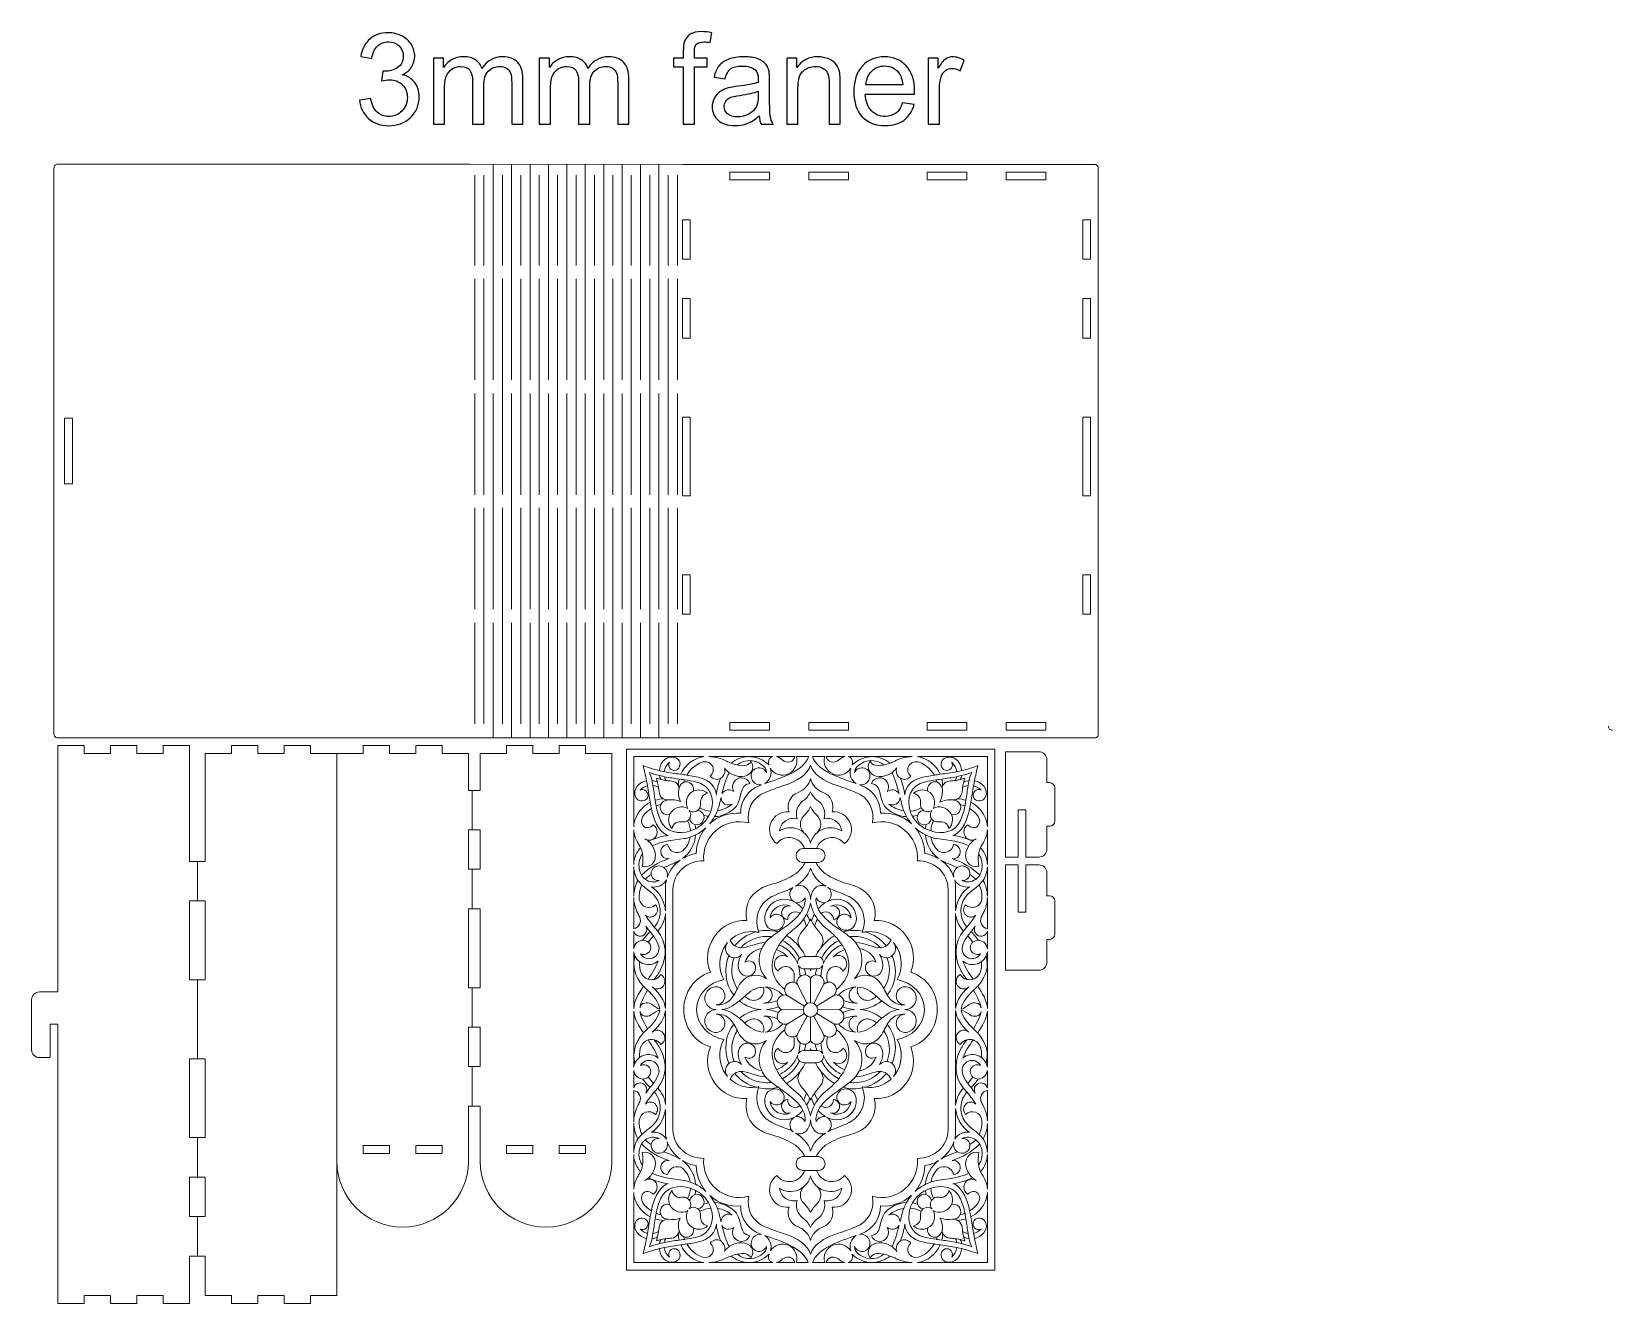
# Model space of a CAD drawing. Header units: millimetres. Extents: x -246 to 355, y -193 to 290.
import ezdxf

# ---------------------------------------------------------------- set-up
doc = ezdxf.new("R2010")
doc.units = ezdxf.units.MM
doc.header["$MEASUREMENT"] = 0
doc.layers.add('layer 1', color=7, linetype='Continuous')

msp = doc.modelspace()

# ---------------------------------------------------------------- linework, layer by layer
at = {"layer": 'layer 1', "color": 250}
for points, knots in [([(-121.6082, 264.2263), (-121.6082, 264.2263), (-117.3528, 264.8066), (-117.3528, 264.8066), (-117.3528, 264.8066), (-116.8612, 262.3887), (-116.0391, 260.6479), (-114.8705, 259.584), (-114.8705, 259.584), (-113.7019, 258.5202), (-112.2673, 257.9883), (-110.5667, 257.9883), (-110.5667, 257.9883), (-108.5518, 257.9883), (-106.8513, 258.6814), (-105.4812, 260.0676), (-105.4812, 260.0676), (-104.1111, 261.4538), (-103.426, 263.1705), (-103.426, 265.2176), (-103.426, 265.2176), (-103.426, 267.168), (-104.0627, 268.7799), (-105.3442, 270.0533), (-105.3442, 270.0533), (-106.6176, 271.3187), (-108.2375, 271.9554), (-110.2121, 271.9554), (-110.2121, 271.9554), (-111.018, 271.9554), (-112.0174, 271.7942), (-113.2183, 271.4798), (-113.2183, 271.4798), (-113.2183, 271.4798), (-112.7428, 275.2033), (-112.7428, 275.2033), (-112.7428, 275.2033), (-112.4607, 275.1711), (-112.227, 275.155), (-112.0577, 275.155), (-112.0577, 275.155), (-110.2363, 275.155), (-108.6083, 275.6305), (-107.1495, 276.5734), (-107.1495, 276.5734), (-105.6988, 277.5164), (-104.9734, 278.9671), (-104.9734, 280.9256), (-104.9734, 280.9256), (-104.9734, 282.481), (-105.5054, 283.7706), (-106.5612, 284.7941), (-106.5612, 284.7941), (-107.6169, 285.8177), (-108.979, 286.3254), (-110.6473, 286.3254), (-110.6473, 286.3254), (-112.3076, 286.3254), (-113.6857, 285.8015), (-114.7899, 284.7538), (-114.7899, 284.7538), (-115.894, 283.7061), (-116.6033, 282.1345), (-116.9176, 280.039), (-116.9176, 280.039), (-116.9176, 280.039), (-121.173, 280.8127), (-121.173, 280.8127), (-121.173, 280.8127), (-120.6491, 283.6658), (-119.4724, 285.8821), (-117.6268, 287.4537), (-117.6268, 287.4537), (-115.7893, 289.0253), (-113.4923, 289.8071), (-110.7521, 289.8071), (-110.7521, 289.8071), (-108.8662, 289.8071), (-107.1253, 289.4041), (-105.5376, 288.5901), (-105.5376, 288.5901), (-103.9418, 287.7842), (-102.7248, 286.68), (-101.8867, 285.2857), (-101.8867, 285.2857), (-101.0404, 283.8834), (-100.6213, 282.4004), (-100.6213, 280.8288), (-100.6213, 280.8288), (-100.6213, 279.3378), (-101.0243, 277.9838), (-101.8222, 276.7588), (-101.8222, 276.7588), (-102.6281, 275.5338), (-103.8209, 274.5586), (-105.3925, 273.8332), (-105.3925, 273.8332), (-103.3454, 273.3658), (-101.7577, 272.3825), (-100.6213, 270.8915), (-100.6213, 270.8915), (-99.493, 269.4086), (-98.9288, 267.5388), (-98.9288, 265.3063), (-98.9288, 265.3063), (-98.9288, 262.284), (-100.033, 259.713), (-102.2332, 257.6095), (-102.2332, 257.6095), (-104.4415, 255.506), (-107.2301, 254.4582), (-110.599, 254.4582), (-110.599, 254.4582), (-113.6374, 254.4582), (-116.16, 255.3689), (-118.1668, 257.1823), (-118.1668, 257.1823), (-120.1817, 258.9957), (-121.3261, 261.341), (-121.6082, 264.2263)], [0, 0, 0, 0, 0.03225806, 0.03225806, 0.03225806, 0.03225806, 0.06451613, 0.06451613, 0.06451613, 0.06451613, 0.09677419, 0.09677419, 0.09677419, 0.09677419, 0.12903226, 0.12903226, 0.12903226, 0.12903226, 0.16129032, 0.16129032, 0.16129032, 0.16129032, 0.19354839, 0.19354839, 0.19354839, 0.19354839, 0.22580645, 0.22580645, 0.22580645, 0.22580645, 0.25806452, 0.25806452, 0.25806452, 0.25806452, 0.29032258, 0.29032258, 0.29032258, 0.29032258, 0.32258065, 0.32258065, 0.32258065, 0.32258065, 0.35483871, 0.35483871, 0.35483871, 0.35483871, 0.38709677, 0.38709677, 0.38709677, 0.38709677, 0.41935484, 0.41935484, 0.41935484, 0.41935484, 0.4516129, 0.4516129, 0.4516129, 0.4516129, 0.48387097, 0.48387097, 0.48387097, 0.48387097, 0.51612903, 0.51612903, 0.51612903, 0.51612903, 0.5483871, 0.5483871, 0.5483871, 0.5483871, 0.58064516, 0.58064516, 0.58064516, 0.58064516, 0.61290323, 0.61290323, 0.61290323, 0.61290323, 0.64516129, 0.64516129, 0.64516129, 0.64516129, 0.67741935, 0.67741935, 0.67741935, 0.67741935, 0.70967742, 0.70967742, 0.70967742, 0.70967742, 0.74193548, 0.74193548, 0.74193548, 0.74193548, 0.77419355, 0.77419355, 0.77419355, 0.77419355, 0.80645161, 0.80645161, 0.80645161, 0.80645161, 0.83870968, 0.83870968, 0.83870968, 0.83870968, 0.87096774, 0.87096774, 0.87096774, 0.87096774, 0.90322581, 0.90322581, 0.90322581, 0.90322581, 0.93548387, 0.93548387, 0.93548387, 0.93548387, 1, 1, 1, 1]), ([(1.4602, 255.0385), (1.4602, 255.0385), (1.4602, 276.8475), (1.4602, 276.8475), (1.4602, 276.8475), (1.4602, 276.8475), (-2.3117, 276.8475), (-2.3117, 276.8475), (-2.3117, 276.8475), (-2.3117, 276.8475), (-2.3117, 280.1357), (-2.3117, 280.1357), (-2.3117, 280.1357), (-2.3117, 280.1357), (1.4602, 280.1357), (1.4602, 280.1357), (1.4602, 280.1357), (1.4602, 280.1357), (1.4602, 282.7954), (1.4602, 282.7954), (1.4602, 282.7954), (1.4602, 284.4798), (1.6052, 285.729), (1.9034, 286.543), (1.9034, 286.543), (2.3145, 287.6391), (3.0237, 288.5337), (4.0553, 289.2188), (4.0553, 289.2188), (5.0789, 289.9038), (6.5215, 290.2423), (8.3752, 290.2423), (8.3752, 290.2423), (9.576, 290.2423), (10.8978, 290.0973), (12.3485, 289.8152), (12.3485, 289.8152), (12.3485, 289.8152), (11.7118, 286.0917), (11.7118, 286.0917), (11.7118, 286.0917), (10.8253, 286.2448), (9.9951, 286.3254), (9.2053, 286.3254), (9.2053, 286.3254), (7.9158, 286.3254), (7.0051, 286.0514), (6.4651, 285.5033), (6.4651, 285.5033), (5.9332, 284.9553), (5.6672, 283.9317), (5.6672, 282.4327), (5.6672, 282.4327), (5.6672, 282.4327), (5.6672, 280.1357), (5.6672, 280.1357), (5.6672, 280.1357), (5.6672, 280.1357), (10.5512, 280.1357), (10.5512, 280.1357), (10.5512, 280.1357), (10.5512, 280.1357), (10.5512, 276.8475), (10.5512, 276.8475), (10.5512, 276.8475), (10.5512, 276.8475), (5.7156, 276.8475), (5.7156, 276.8475), (5.7156, 276.8475), (5.7156, 276.8475), (5.7156, 255.0385), (5.7156, 255.0385), (5.7156, 255.0385), (5.7156, 255.0385), (1.4602, 255.0385), (1.4602, 255.0385)], [0, 0, 0, 0, 0.05, 0.05, 0.05, 0.05, 0.1, 0.1, 0.1, 0.1, 0.15, 0.15, 0.15, 0.15, 0.2, 0.2, 0.2, 0.2, 0.25, 0.25, 0.25, 0.25, 0.3, 0.3, 0.3, 0.3, 0.35, 0.35, 0.35, 0.35, 0.4, 0.4, 0.4, 0.4, 0.45, 0.45, 0.45, 0.45, 0.5, 0.5, 0.5, 0.5, 0.55, 0.55, 0.55, 0.55, 0.6, 0.6, 0.6, 0.6, 0.65, 0.65, 0.65, 0.65, 0.7, 0.7, 0.7, 0.7, 0.75, 0.75, 0.75, 0.75, 0.8, 0.8, 0.8, 0.8, 0.85, 0.85, 0.85, 0.85, 0.9, 0.9, 0.9, 0.9, 1, 1, 1, 1]), ([(-93.5531, 255.0385), (-93.5531, 255.0385), (-93.5531, 280.1357), (-93.5531, 280.1357), (-93.5531, 280.1357), (-93.5531, 280.1357), (-89.7329, 280.1357), (-89.7329, 280.1357), (-89.7329, 280.1357), (-89.7329, 280.1357), (-89.7329, 276.5896), (-89.7329, 276.5896), (-89.7329, 276.5896), (-88.9512, 277.8146), (-87.9034, 278.8059), (-86.5978, 279.5474), (-86.5978, 279.5474), (-85.2922, 280.2969), (-83.8092, 280.6677), (-82.1409, 280.6677), (-82.1409, 280.6677), (-80.2872, 280.6677), (-78.764, 280.2808), (-77.5792, 279.5152), (-77.5792, 279.5152), (-76.3945, 278.7414), (-75.5563, 277.6695), (-75.0727, 276.2833), (-75.0727, 276.2833), (-73.074, 279.2089), (-70.4869, 280.6677), (-67.2953, 280.6677), (-67.2953, 280.6677), (-64.7969, 280.6677), (-62.8707, 279.9826), (-61.5328, 278.6044), (-61.5328, 278.6044), (-60.1869, 277.2263), (-59.5099, 275.1066), (-59.5099, 272.2455), (-59.5099, 272.2455), (-59.5099, 272.2455), (-59.5099, 255.0385), (-59.5099, 255.0385), (-59.5099, 255.0385), (-59.5099, 255.0385), (-63.7653, 255.0385), (-63.7653, 255.0385), (-63.7653, 255.0385), (-63.7653, 255.0385), (-63.7653, 270.8351), (-63.7653, 270.8351), (-63.7653, 270.8351), (-63.7653, 272.5276), (-63.9104, 273.7526), (-64.1844, 274.5022), (-64.1844, 274.5022), (-64.4584, 275.2517), (-64.9581, 275.8481), (-65.6915, 276.3075), (-65.6915, 276.3075), (-66.4169, 276.7669), (-67.2712, 276.9925), (-68.2464, 276.9925), (-68.2464, 276.9925), (-70.0195, 276.9925), (-71.4863, 276.4042), (-72.6549, 275.2356), (-72.6549, 275.2356), (-73.8235, 274.0589), (-74.4038, 272.181), (-74.4038, 269.602), (-74.4038, 269.602), (-74.4038, 269.602), (-74.4038, 255.0385), (-74.4038, 255.0385), (-74.4038, 255.0385), (-74.4038, 255.0385), (-78.6592, 255.0385), (-78.6592, 255.0385), (-78.6592, 255.0385), (-78.6592, 255.0385), (-78.6592, 271.3267), (-78.6592, 271.3267), (-78.6592, 271.3267), (-78.6592, 273.2126), (-79.0058, 274.6311), (-79.6989, 275.5741), (-79.6989, 275.5741), (-80.392, 276.517), (-81.5284, 276.9925), (-83.1, 276.9925), (-83.1, 276.9925), (-84.2928, 276.9925), (-85.3969, 276.6782), (-86.4124, 276.0496), (-86.4124, 276.0496), (-87.4279, 275.4209), (-88.1614, 274.5022), (-88.6207, 273.2852), (-88.6207, 273.2852), (-89.0721, 272.0762), (-89.2977, 270.3273), (-89.2977, 268.0465), (-89.2977, 268.0465), (-89.2977, 268.0465), (-89.2977, 255.0385), (-89.2977, 255.0385), (-89.2977, 255.0385), (-89.2977, 255.0385), (-93.5531, 255.0385), (-93.5531, 255.0385)], [0, 0, 0, 0, 0.03448276, 0.03448276, 0.03448276, 0.03448276, 0.06896552, 0.06896552, 0.06896552, 0.06896552, 0.10344828, 0.10344828, 0.10344828, 0.10344828, 0.13793103, 0.13793103, 0.13793103, 0.13793103, 0.17241379, 0.17241379, 0.17241379, 0.17241379, 0.20689655, 0.20689655, 0.20689655, 0.20689655, 0.24137931, 0.24137931, 0.24137931, 0.24137931, 0.27586207, 0.27586207, 0.27586207, 0.27586207, 0.31034483, 0.31034483, 0.31034483, 0.31034483, 0.34482759, 0.34482759, 0.34482759, 0.34482759, 0.37931034, 0.37931034, 0.37931034, 0.37931034, 0.4137931, 0.4137931, 0.4137931, 0.4137931, 0.44827586, 0.44827586, 0.44827586, 0.44827586, 0.48275862, 0.48275862, 0.48275862, 0.48275862, 0.51724138, 0.51724138, 0.51724138, 0.51724138, 0.55172414, 0.55172414, 0.55172414, 0.55172414, 0.5862069, 0.5862069, 0.5862069, 0.5862069, 0.62068966, 0.62068966, 0.62068966, 0.62068966, 0.65517241, 0.65517241, 0.65517241, 0.65517241, 0.68965517, 0.68965517, 0.68965517, 0.68965517, 0.72413793, 0.72413793, 0.72413793, 0.72413793, 0.75862069, 0.75862069, 0.75862069, 0.75862069, 0.79310345, 0.79310345, 0.79310345, 0.79310345, 0.82758621, 0.82758621, 0.82758621, 0.82758621, 0.86206897, 0.86206897, 0.86206897, 0.86206897, 0.89655172, 0.89655172, 0.89655172, 0.89655172, 0.93103448, 0.93103448, 0.93103448, 0.93103448, 1, 1, 1, 1]), ([(-53.2718, 255.0385), (-53.2718, 255.0385), (-53.2718, 280.1357), (-53.2718, 280.1357), (-53.2718, 280.1357), (-53.2718, 280.1357), (-49.4516, 280.1357), (-49.4516, 280.1357), (-49.4516, 280.1357), (-49.4516, 280.1357), (-49.4516, 276.5896), (-49.4516, 276.5896), (-49.4516, 276.5896), (-48.6699, 277.8146), (-47.6221, 278.8059), (-46.3165, 279.5474), (-46.3165, 279.5474), (-45.0109, 280.2969), (-43.5279, 280.6677), (-41.8596, 280.6677), (-41.8596, 280.6677), (-40.0059, 280.6677), (-38.4827, 280.2808), (-37.2979, 279.5152), (-37.2979, 279.5152), (-36.1132, 278.7414), (-35.275, 277.6695), (-34.7914, 276.2833), (-34.7914, 276.2833), (-32.7927, 279.2089), (-30.2056, 280.6677), (-27.014, 280.6677), (-27.014, 280.6677), (-24.5156, 280.6677), (-22.5894, 279.9826), (-21.2515, 278.6044), (-21.2515, 278.6044), (-19.9056, 277.2263), (-19.2286, 275.1066), (-19.2286, 272.2455), (-19.2286, 272.2455), (-19.2286, 272.2455), (-19.2286, 255.0385), (-19.2286, 255.0385), (-19.2286, 255.0385), (-19.2286, 255.0385), (-23.484, 255.0385), (-23.484, 255.0385), (-23.484, 255.0385), (-23.484, 255.0385), (-23.484, 270.8351), (-23.484, 270.8351), (-23.484, 270.8351), (-23.484, 272.5276), (-23.6291, 273.7526), (-23.9031, 274.5022), (-23.9031, 274.5022), (-24.1771, 275.2517), (-24.6768, 275.8481), (-25.4102, 276.3075), (-25.4102, 276.3075), (-26.1356, 276.7669), (-26.9899, 276.9925), (-27.9651, 276.9925), (-27.9651, 276.9925), (-29.7382, 276.9925), (-31.205, 276.4042), (-32.3736, 275.2356), (-32.3736, 275.2356), (-33.5422, 274.0589), (-34.1225, 272.181), (-34.1225, 269.602), (-34.1225, 269.602), (-34.1225, 269.602), (-34.1225, 255.0385), (-34.1225, 255.0385), (-34.1225, 255.0385), (-34.1225, 255.0385), (-38.3779, 255.0385), (-38.3779, 255.0385), (-38.3779, 255.0385), (-38.3779, 255.0385), (-38.3779, 271.3267), (-38.3779, 271.3267), (-38.3779, 271.3267), (-38.3779, 273.2126), (-38.7245, 274.6311), (-39.4176, 275.5741), (-39.4176, 275.5741), (-40.1107, 276.517), (-41.2471, 276.9925), (-42.8187, 276.9925), (-42.8187, 276.9925), (-44.0115, 276.9925), (-45.1156, 276.6782), (-46.1311, 276.0496), (-46.1311, 276.0496), (-47.1466, 275.4209), (-47.8801, 274.5022), (-48.3394, 273.2852), (-48.3394, 273.2852), (-48.7908, 272.0762), (-49.0164, 270.3273), (-49.0164, 268.0465), (-49.0164, 268.0465), (-49.0164, 268.0465), (-49.0164, 255.0385), (-49.0164, 255.0385), (-49.0164, 255.0385), (-49.0164, 255.0385), (-53.2718, 255.0385), (-53.2718, 255.0385)], [0, 0, 0, 0, 0.03448276, 0.03448276, 0.03448276, 0.03448276, 0.06896552, 0.06896552, 0.06896552, 0.06896552, 0.10344828, 0.10344828, 0.10344828, 0.10344828, 0.13793103, 0.13793103, 0.13793103, 0.13793103, 0.17241379, 0.17241379, 0.17241379, 0.17241379, 0.20689655, 0.20689655, 0.20689655, 0.20689655, 0.24137931, 0.24137931, 0.24137931, 0.24137931, 0.27586207, 0.27586207, 0.27586207, 0.27586207, 0.31034483, 0.31034483, 0.31034483, 0.31034483, 0.34482759, 0.34482759, 0.34482759, 0.34482759, 0.37931034, 0.37931034, 0.37931034, 0.37931034, 0.4137931, 0.4137931, 0.4137931, 0.4137931, 0.44827586, 0.44827586, 0.44827586, 0.44827586, 0.48275862, 0.48275862, 0.48275862, 0.48275862, 0.51724138, 0.51724138, 0.51724138, 0.51724138, 0.55172414, 0.55172414, 0.55172414, 0.55172414, 0.5862069, 0.5862069, 0.5862069, 0.5862069, 0.62068966, 0.62068966, 0.62068966, 0.62068966, 0.65517241, 0.65517241, 0.65517241, 0.65517241, 0.68965517, 0.68965517, 0.68965517, 0.68965517, 0.72413793, 0.72413793, 0.72413793, 0.72413793, 0.75862069, 0.75862069, 0.75862069, 0.75862069, 0.79310345, 0.79310345, 0.79310345, 0.79310345, 0.82758621, 0.82758621, 0.82758621, 0.82758621, 0.86206897, 0.86206897, 0.86206897, 0.86206897, 0.89655172, 0.89655172, 0.89655172, 0.89655172, 0.93103448, 0.93103448, 0.93103448, 0.93103448, 1, 1, 1, 1]), ([(30.2728, 258.1817), (28.6932, 256.8358), (27.1699, 255.8928), (25.7112, 255.3367), (25.7112, 255.3367), (24.2524, 254.7806), (22.6889, 254.5066), (21.0125, 254.5066), (21.0125, 254.5066), (18.2562, 254.5066), (16.1365, 255.1755), (14.6536, 256.5214), (14.6536, 256.5214), (13.1706, 257.8593), (12.4291, 259.576), (12.4291, 261.6634), (12.4291, 261.6634), (12.4291, 262.8884), (12.7112, 264.0087), (13.2673, 265.0242), (13.2673, 265.0242), (13.8315, 266.0397), (14.5649, 266.8456), (15.4676, 267.4582), (15.4676, 267.4582), (16.3783, 268.0707), (17.3938, 268.5381), (18.5302, 268.8525), (18.5302, 268.8525), (19.3684, 269.0701), (20.6337, 269.2796), (22.3181, 269.4892), (22.3181, 269.4892), (25.7515, 269.8921), (28.2902, 270.3838), (29.9102, 270.9479), (29.9102, 270.9479), (29.9263, 271.5282), (29.9343, 271.8989), (29.9343, 272.0521), (29.9343, 272.0521), (29.9343, 273.7768), (29.5314, 274.9938), (28.7254, 275.703), (28.7254, 275.703), (27.6374, 276.6621), (26.0174, 277.1376), (23.8736, 277.1376), (23.8736, 277.1376), (21.8668, 277.1376), (20.3839, 276.783), (19.4328, 276.0818), (19.4328, 276.0818), (18.4738, 275.3806), (17.7726, 274.1395), (17.3132, 272.3503), (17.3132, 272.3503), (17.3132, 272.3503), (13.1545, 272.9306), (13.1545, 272.9306), (13.1545, 272.9306), (13.5333, 274.7117), (14.1539, 276.1543), (15.0243, 277.2504), (15.0243, 277.2504), (15.8947, 278.3465), (17.152, 279.1847), (18.7961, 279.7811), (18.7961, 279.7811), (20.4322, 280.3695), (22.3423, 280.6677), (24.5023, 280.6677), (24.5023, 280.6677), (26.6461, 280.6677), (28.395, 280.4178), (29.7409, 279.9101), (29.7409, 279.9101), (31.0788, 279.4023), (32.0701, 278.7737), (32.6987, 278.008), (32.6987, 278.008), (33.3274, 277.2424), (33.7707, 276.2752), (34.0286, 275.1066), (34.0286, 275.1066), (34.1656, 274.3813), (34.2381, 273.0756), (34.2381, 271.1978), (34.2381, 271.1978), (34.2381, 271.1978), (34.2381, 265.5561), (34.2381, 265.5561), (34.2381, 265.5561), (34.2381, 261.615), (34.3268, 259.1247), (34.5041, 258.0689), (34.5041, 258.0689), (34.6733, 257.0131), (35.0279, 256.0056), (35.5437, 255.0385), (35.5437, 255.0385), (35.5437, 255.0385), (31.0949, 255.0385), (31.0949, 255.0385), (31.0949, 255.0385), (30.6678, 255.9331), (30.3937, 256.9808), (30.2728, 258.1817)], [0, 0, 0, 0, 0.03571429, 0.03571429, 0.03571429, 0.03571429, 0.07142857, 0.07142857, 0.07142857, 0.07142857, 0.10714286, 0.10714286, 0.10714286, 0.10714286, 0.14285714, 0.14285714, 0.14285714, 0.14285714, 0.17857143, 0.17857143, 0.17857143, 0.17857143, 0.21428571, 0.21428571, 0.21428571, 0.21428571, 0.25, 0.25, 0.25, 0.25, 0.28571429, 0.28571429, 0.28571429, 0.28571429, 0.32142857, 0.32142857, 0.32142857, 0.32142857, 0.35714286, 0.35714286, 0.35714286, 0.35714286, 0.39285714, 0.39285714, 0.39285714, 0.39285714, 0.42857143, 0.42857143, 0.42857143, 0.42857143, 0.46428571, 0.46428571, 0.46428571, 0.46428571, 0.5, 0.5, 0.5, 0.5, 0.53571429, 0.53571429, 0.53571429, 0.53571429, 0.57142857, 0.57142857, 0.57142857, 0.57142857, 0.60714286, 0.60714286, 0.60714286, 0.60714286, 0.64285714, 0.64285714, 0.64285714, 0.64285714, 0.67857143, 0.67857143, 0.67857143, 0.67857143, 0.71428571, 0.71428571, 0.71428571, 0.71428571, 0.75, 0.75, 0.75, 0.75, 0.78571429, 0.78571429, 0.78571429, 0.78571429, 0.82142857, 0.82142857, 0.82142857, 0.82142857, 0.85714286, 0.85714286, 0.85714286, 0.85714286, 0.89285714, 0.89285714, 0.89285714, 0.89285714, 0.92857143, 0.92857143, 0.92857143, 0.92857143, 1, 1, 1, 1]), ([(40.7744, 255.0385), (40.7744, 255.0385), (40.7744, 280.1357), (40.7744, 280.1357), (40.7744, 280.1357), (40.7744, 280.1357), (44.5946, 280.1357), (44.5946, 280.1357), (44.5946, 280.1357), (44.5946, 280.1357), (44.5946, 276.5734), (44.5946, 276.5734), (44.5946, 276.5734), (46.4321, 279.3056), (49.0917, 280.6677), (52.5654, 280.6677), (52.5654, 280.6677), (54.0806, 280.6677), (55.4668, 280.3936), (56.7321, 279.8536), (56.7321, 279.8536), (57.9975, 279.3137), (58.9485, 278.5964), (59.5771, 277.7179), (59.5771, 277.7179), (60.2058, 276.8394), (60.649, 275.7917), (60.8989, 274.5827), (60.8989, 274.5827), (61.052, 273.7929), (61.1326, 272.4147), (61.1326, 270.4482), (61.1326, 270.4482), (61.1326, 270.4482), (61.1326, 255.0385), (61.1326, 255.0385), (61.1326, 255.0385), (61.1326, 255.0385), (56.8772, 255.0385), (56.8772, 255.0385), (56.8772, 255.0385), (56.8772, 255.0385), (56.8772, 270.287), (56.8772, 270.287), (56.8772, 270.287), (56.8772, 272.0198), (56.716, 273.3174), (56.3856, 274.1717), (56.3856, 274.1717), (56.0551, 275.026), (55.4668, 275.7111), (54.6286, 276.2269), (54.6286, 276.2269), (53.7904, 276.7346), (52.7991, 276.9925), (51.6708, 276.9925), (51.6708, 276.9925), (49.8655, 276.9925), (48.31, 276.4203), (46.9963, 275.2678), (46.9963, 275.2678), (45.6826, 274.1234), (45.0298, 271.9392), (45.0298, 268.7316), (45.0298, 268.7316), (45.0298, 268.7316), (45.0298, 255.0385), (45.0298, 255.0385), (45.0298, 255.0385), (45.0298, 255.0385), (40.7744, 255.0385), (40.7744, 255.0385)], [0, 0, 0, 0, 0.05263158, 0.05263158, 0.05263158, 0.05263158, 0.10526316, 0.10526316, 0.10526316, 0.10526316, 0.15789474, 0.15789474, 0.15789474, 0.15789474, 0.21052632, 0.21052632, 0.21052632, 0.21052632, 0.26315789, 0.26315789, 0.26315789, 0.26315789, 0.31578947, 0.31578947, 0.31578947, 0.31578947, 0.36842105, 0.36842105, 0.36842105, 0.36842105, 0.42105263, 0.42105263, 0.42105263, 0.42105263, 0.47368421, 0.47368421, 0.47368421, 0.47368421, 0.52631579, 0.52631579, 0.52631579, 0.52631579, 0.57894737, 0.57894737, 0.57894737, 0.57894737, 0.63157895, 0.63157895, 0.63157895, 0.63157895, 0.68421053, 0.68421053, 0.68421053, 0.68421053, 0.73684211, 0.73684211, 0.73684211, 0.73684211, 0.78947368, 0.78947368, 0.78947368, 0.78947368, 0.84210526, 0.84210526, 0.84210526, 0.84210526, 0.89473684, 0.89473684, 0.89473684, 0.89473684, 1, 1, 1, 1]), ([(84.7872, 263.1625), (84.7872, 263.1625), (89.1877, 262.5822), (89.1877, 262.5822), (89.1877, 262.5822), (88.5026, 260.0273), (87.2212, 258.0366), (85.3514, 256.6262), (85.3514, 256.6262), (83.4816, 255.2158), (81.096, 254.5066), (78.1865, 254.5066), (78.1865, 254.5066), (74.5275, 254.5066), (71.6261, 255.6349), (69.4822, 257.8916), (69.4822, 257.8916), (67.3384, 260.1402), (66.2665, 263.3075), (66.2665, 267.3776), (66.2665, 267.3776), (66.2665, 271.5846), (67.3465, 274.8568), (69.5145, 277.1779), (69.5145, 277.1779), (71.6825, 279.5071), (74.4952, 280.6677), (77.9528, 280.6677), (77.9528, 280.6677), (81.2974, 280.6677), (84.0296, 279.5313), (86.1493, 277.2504), (86.1493, 277.2504), (88.2689, 274.9696), (89.3327, 271.7619), (89.3327, 267.6274), (89.3327, 267.6274), (89.3327, 267.3776), (89.3247, 266.9988), (89.3086, 266.4991), (89.3086, 266.4991), (89.3086, 266.4991), (70.6186, 266.4991), (70.6186, 266.4991), (70.6186, 266.4991), (70.7798, 263.7508), (71.5535, 261.6392), (72.9559, 260.1805), (72.9559, 260.1805), (74.3502, 258.7217), (76.0991, 257.9883), (78.1865, 257.9883), (78.1865, 257.9883), (79.742, 257.9883), (81.0718, 258.3993), (82.1679, 259.2214), (82.1679, 259.2214), (83.272, 260.0434), (84.1424, 261.3571), (84.7872, 263.1625)], [0, 0, 0, 0, 0.0625, 0.0625, 0.0625, 0.0625, 0.125, 0.125, 0.125, 0.125, 0.1875, 0.1875, 0.1875, 0.1875, 0.25, 0.25, 0.25, 0.25, 0.3125, 0.3125, 0.3125, 0.3125, 0.375, 0.375, 0.375, 0.375, 0.4375, 0.4375, 0.4375, 0.4375, 0.5, 0.5, 0.5, 0.5, 0.5625, 0.5625, 0.5625, 0.5625, 0.625, 0.625, 0.625, 0.625, 0.6875, 0.6875, 0.6875, 0.6875, 0.75, 0.75, 0.75, 0.75, 0.8125, 0.8125, 0.8125, 0.8125, 0.875, 0.875, 0.875, 0.875, 1, 1, 1, 1]), ([(70.8604, 269.9808), (70.8604, 269.9808), (84.8356, 269.9808), (84.8356, 269.9808), (84.8356, 269.9808), (84.6502, 272.0924), (84.1102, 273.672), (83.2317, 274.7278), (83.2317, 274.7278), (81.8858, 276.3639), (80.1288, 277.186), (77.9769, 277.186), (77.9769, 277.186), (76.0265, 277.186), (74.3905, 276.5331), (73.0606, 275.2275), (73.0606, 275.2275), (71.7389, 273.9219), (71.0055, 272.173), (70.8604, 269.9808)], [0, 0, 0, 0, 0.16666667, 0.16666667, 0.16666667, 0.16666667, 0.33333333, 0.33333333, 0.33333333, 0.33333333, 0.5, 0.5, 0.5, 0.5, 0.66666667, 0.66666667, 0.66666667, 0.66666667, 1, 1, 1, 1]), ([(94.515, 255.0385), (94.515, 255.0385), (94.515, 280.1357), (94.515, 280.1357), (94.515, 280.1357), (94.515, 280.1357), (98.3352, 280.1357), (98.3352, 280.1357), (98.3352, 280.1357), (98.3352, 280.1357), (98.3352, 276.2914), (98.3352, 276.2914), (98.3352, 276.2914), (99.3104, 278.0725), (100.2131, 279.2492), (101.0432, 279.8134), (101.0432, 279.8134), (101.8733, 280.3856), (102.784, 280.6677), (103.7753, 280.6677), (103.7753, 280.6677), (105.2099, 280.6677), (106.6687, 280.2163), (108.1516, 279.3217), (108.1516, 279.3217), (108.1516, 279.3217), (106.6365, 275.3968), (106.6365, 275.3968), (106.6365, 275.3968), (105.6048, 275.977), (104.5732, 276.2672), (103.5416, 276.2672), (103.5416, 276.2672), (102.6148, 276.2672), (101.7847, 275.9851), (101.0512, 275.429), (101.0512, 275.429), (100.3178, 274.8729), (99.794, 274.0992), (99.4796, 273.1079), (99.4796, 273.1079), (99.0041, 271.6007), (98.7704, 269.9485), (98.7704, 268.1513), (98.7704, 268.1513), (98.7704, 268.1513), (98.7704, 255.0385), (98.7704, 255.0385), (98.7704, 255.0385), (98.7704, 255.0385), (94.515, 255.0385), (94.515, 255.0385)], [0, 0, 0, 0, 0.07142857, 0.07142857, 0.07142857, 0.07142857, 0.14285714, 0.14285714, 0.14285714, 0.14285714, 0.21428571, 0.21428571, 0.21428571, 0.21428571, 0.28571429, 0.28571429, 0.28571429, 0.28571429, 0.35714286, 0.35714286, 0.35714286, 0.35714286, 0.42857143, 0.42857143, 0.42857143, 0.42857143, 0.5, 0.5, 0.5, 0.5, 0.57142857, 0.57142857, 0.57142857, 0.57142857, 0.64285714, 0.64285714, 0.64285714, 0.64285714, 0.71428571, 0.71428571, 0.71428571, 0.71428571, 0.78571429, 0.78571429, 0.78571429, 0.78571429, 0.85714286, 0.85714286, 0.85714286, 0.85714286, 1, 1, 1, 1]), ([(29.9343, 267.6113), (28.3869, 266.9827), (26.0658, 266.4507), (22.971, 266.0155), (22.971, 266.0155), (21.214, 265.7657), (19.9728, 265.4836), (19.2475, 265.1693), (19.2475, 265.1693), (18.5221, 264.855), (17.966, 264.3956), (17.5711, 263.7992), (17.5711, 263.7992), (17.1762, 263.1947), (16.9747, 262.5258), (16.9747, 261.7843), (16.9747, 261.7843), (16.9747, 260.664), (17.4018, 259.7211), (18.2642, 258.9715), (18.2642, 258.9715), (19.1266, 258.222), (20.3839, 257.8432), (22.0361, 257.8432), (22.0361, 257.8432), (23.6721, 257.8432), (25.1309, 258.1978), (26.4124, 258.9151), (26.4124, 258.9151), (27.6858, 259.6243), (28.6287, 260.5995), (29.2251, 261.8326), (29.2251, 261.8326), (29.6845, 262.7917), (29.9102, 264.2021), (29.9102, 266.0639), (29.9102, 266.0639), (29.9102, 266.0639), (29.9343, 267.6113), (29.9343, 267.6113)], [0, 0, 0, 0, 0.09090909, 0.09090909, 0.09090909, 0.09090909, 0.18181818, 0.18181818, 0.18181818, 0.18181818, 0.27272727, 0.27272727, 0.27272727, 0.27272727, 0.36363636, 0.36363636, 0.36363636, 0.36363636, 0.45454545, 0.45454545, 0.45454545, 0.45454545, 0.54545455, 0.54545455, 0.54545455, 0.54545455, 0.63636364, 0.63636364, 0.63636364, 0.63636364, 0.72727273, 0.72727273, 0.72727273, 0.72727273, 0.81818182, 0.81818182, 0.81818182, 0.81818182, 1, 1, 1, 1])]:
    msp.add_open_spline(points, degree=3, knots=knots, dxfattribs=at)
at = {"layer": 'layer 1', "color": 250, "lineweight": 20}
for points, knots in [([(-237.7443, 238.2612), (-237.747, 238.6546), (-237.6179, 239.1573), (-237.3312, 239.4439), (-237.3312, 239.4439), (-237.0446, 239.7306), (-236.649, 239.8809), (-236.2443, 239.857)], [0, 0, 0, 0, 0.33333333, 0.33333333, 0.33333333, 0.33333333, 1, 1, 1, 1]), ([(-70.8062, 239.8091), (-70.8062, 239.8091), (-70.8062, 201.3287), (-70.8062, 201.3287), (-70.8062, 201.3287), (-70.8062, 201.3287), (-70.8062, 157.828), (-70.8062, 157.828)], [0, 0, 0, 0, 0.33333333, 0.33333333, 0.33333333, 0.33333333, 1, 1, 1, 1]), ([(-63.8059, 239.8091), (-63.8059, 239.8091), (-63.8059, 201.3287), (-63.8059, 201.3287), (-63.8059, 201.3287), (-63.8059, 201.3287), (-63.8059, 157.828), (-63.8059, 157.828)], [0, 0, 0, 0, 0.33333333, 0.33333333, 0.33333333, 0.33333333, 1, 1, 1, 1]), ([(-56.806, 239.8091), (-56.806, 239.8091), (-56.806, 201.3287), (-56.806, 201.3287), (-56.806, 201.3287), (-56.806, 201.3287), (-56.806, 157.828), (-56.806, 157.828)], [0, 0, 0, 0, 0.33333333, 0.33333333, 0.33333333, 0.33333333, 1, 1, 1, 1]), ([(-49.806, 239.8091), (-49.806, 239.8091), (-49.806, 201.3287), (-49.806, 201.3287), (-49.806, 201.3287), (-49.806, 201.3287), (-49.806, 157.828), (-49.806, 157.828)], [0, 0, 0, 0, 0.33333333, 0.33333333, 0.33333333, 0.33333333, 1, 1, 1, 1]), ([(-42.8061, 239.8091), (-42.8061, 239.8091), (-42.8061, 201.3287), (-42.8061, 201.3287), (-42.8061, 201.3287), (-42.8061, 201.3287), (-42.8061, 157.828), (-42.8061, 157.828)], [0, 0, 0, 0, 0.33333333, 0.33333333, 0.33333333, 0.33333333, 1, 1, 1, 1]), ([(-35.8063, 239.8091), (-35.8063, 239.8091), (-35.8063, 201.3287), (-35.8063, 201.3287), (-35.8063, 201.3287), (-35.8063, 201.3287), (-35.8063, 157.828), (-35.8063, 157.828)], [0, 0, 0, 0, 0.33333333, 0.33333333, 0.33333333, 0.33333333, 1, 1, 1, 1]), ([(-28.806, 239.8091), (-28.806, 239.8091), (-28.806, 201.3287), (-28.806, 201.3287), (-28.806, 201.3287), (-28.806, 201.3287), (-28.806, 157.828), (-28.806, 157.828)], [0, 0, 0, 0, 0.33333333, 0.33333333, 0.33333333, 0.33333333, 1, 1, 1, 1]), ([(-21.806, 239.8091), (-21.806, 239.8091), (-21.806, 201.3287), (-21.806, 201.3287), (-21.806, 201.3287), (-21.806, 201.3287), (-21.806, 157.828), (-21.806, 157.828)], [0, 0, 0, 0, 0.33333333, 0.33333333, 0.33333333, 0.33333333, 1, 1, 1, 1]), ([(-14.8063, 239.8091), (-14.8063, 239.8091), (-14.8063, 201.3287), (-14.8063, 201.3287), (-14.8063, 201.3287), (-14.8063, 201.3287), (-14.8063, 157.828), (-14.8063, 157.828)], [0, 0, 0, 0, 0.33333333, 0.33333333, 0.33333333, 0.33333333, 1, 1, 1, 1]), ([(-7.8064, 239.8091), (-7.8064, 239.8091), (-7.8064, 201.3287), (-7.8064, 201.3287), (-7.8064, 201.3287), (-7.8064, 201.3287), (-7.8064, 157.828), (-7.8064, 157.828)], [0, 0, 0, 0, 0.33333333, 0.33333333, 0.33333333, 0.33333333, 1, 1, 1, 1]), ([(19.1935, 233.8612), (19.1935, 233.8612), (34.1935, 233.8612), (34.1935, 233.8612), (34.1935, 233.8612), (34.1935, 233.8612), (34.1935, 236.7612), (34.1935, 236.7612), (34.1935, 236.7612), (34.1935, 236.7612), (19.1935, 236.7612), (19.1935, 236.7612), (19.1935, 236.7612), (19.1935, 236.7612), (19.1935, 233.8612), (19.1935, 233.8612)], [0, 0, 0, 0, 0.2, 0.2, 0.2, 0.2, 0.4, 0.4, 0.4, 0.4, 0.6, 0.6, 0.6, 0.6, 1, 1, 1, 1]), ([(49.1935, 233.8612), (49.1935, 233.8612), (64.1935, 233.8612), (64.1935, 233.8612), (64.1935, 233.8612), (64.1935, 233.8612), (64.1935, 236.7612), (64.1935, 236.7612), (64.1935, 236.7612), (64.1935, 236.7612), (49.1935, 236.7612), (49.1935, 236.7612), (49.1935, 236.7612), (49.1935, 236.7612), (49.1935, 233.8612), (49.1935, 233.8612)], [0, 0, 0, 0, 0.2, 0.2, 0.2, 0.2, 0.4, 0.4, 0.4, 0.4, 0.6, 0.6, 0.6, 0.6, 1, 1, 1, 1]), ([(94.1935, 233.8612), (94.1935, 233.8612), (109.1935, 233.8612), (109.1935, 233.8612), (109.1935, 233.8612), (109.1935, 233.8612), (109.1935, 236.7612), (109.1935, 236.7612), (109.1935, 236.7612), (109.1935, 236.7612), (94.1935, 236.7612), (94.1935, 236.7612), (94.1935, 236.7612), (94.1935, 236.7612), (94.1935, 233.8612), (94.1935, 233.8612)], [0, 0, 0, 0, 0.2, 0.2, 0.2, 0.2, 0.4, 0.4, 0.4, 0.4, 0.6, 0.6, 0.6, 0.6, 1, 1, 1, 1]), ([(124.1935, 233.8612), (124.1935, 233.8612), (139.1935, 233.8612), (139.1935, 233.8612), (139.1935, 233.8612), (139.1935, 233.8612), (139.1935, 236.7612), (139.1935, 236.7612), (139.1935, 236.7612), (139.1935, 236.7612), (124.1935, 236.7612), (124.1935, 236.7612), (124.1935, 236.7612), (124.1935, 236.7612), (124.1935, 233.8612), (124.1935, 233.8612)], [0, 0, 0, 0, 0.2, 0.2, 0.2, 0.2, 0.4, 0.4, 0.4, 0.4, 0.6, 0.6, 0.6, 0.6, 1, 1, 1, 1]), ([(157.6935, 239.7612), (158.0982, 239.7851), (158.4938, 239.6348), (158.7804, 239.3481), (158.7804, 239.3481), (159.0671, 239.0615), (159.2174, 238.6659), (159.1935, 238.2612)], [0, 0, 0, 0, 0.33333333, 0.33333333, 0.33333333, 0.33333333, 1, 1, 1, 1]), ([(4.0935, 203.7612), (4.0935, 203.7612), (4.0935, 218.7612), (4.0935, 218.7612), (4.0935, 218.7612), (4.0935, 218.7612), (1.1935, 218.7612), (1.1935, 218.7612), (1.1935, 218.7612), (1.1935, 218.7612), (1.1935, 203.7612), (1.1935, 203.7612), (1.1935, 203.7612), (1.1935, 203.7612), (4.0935, 203.7612), (4.0935, 203.7612)], [0, 0, 0, 0, 0.2, 0.2, 0.2, 0.2, 0.4, 0.4, 0.4, 0.4, 0.6, 0.6, 0.6, 0.6, 1, 1, 1, 1]), ([(156.1935, 203.7612), (156.1935, 203.7612), (156.1935, 218.7612), (156.1935, 218.7612), (156.1935, 218.7612), (156.1935, 218.7612), (153.2935, 218.7612), (153.2935, 218.7612), (153.2935, 218.7612), (153.2935, 218.7612), (153.2935, 203.7612), (153.2935, 203.7612), (153.2935, 203.7612), (153.2935, 203.7612), (156.1935, 203.7612), (156.1935, 203.7612)], [0, 0, 0, 0, 0.2, 0.2, 0.2, 0.2, 0.4, 0.4, 0.4, 0.4, 0.6, 0.6, 0.6, 0.6, 1, 1, 1, 1]), ([(-32.3065, 114.2049), (-32.3065, 114.2049), (-32.3065, 152.6853), (-32.3065, 152.6853), (-32.3065, 152.6853), (-32.3065, 152.6853), (-32.3065, 196.3085), (-32.3065, 196.3085)], [0, 0, 0, 0, 0.33333333, 0.33333333, 0.33333333, 0.33333333, 1, 1, 1, 1]), ([(4.0935, 173.7612), (4.0935, 173.7612), (4.0935, 188.7612), (4.0935, 188.7612), (4.0935, 188.7612), (4.0935, 188.7612), (1.1935, 188.7612), (1.1935, 188.7612), (1.1935, 188.7612), (1.1935, 188.7612), (1.1935, 173.7612), (1.1935, 173.7612), (1.1935, 173.7612), (1.1935, 173.7612), (4.0935, 173.7612), (4.0935, 173.7612)], [0, 0, 0, 0, 0.2, 0.2, 0.2, 0.2, 0.4, 0.4, 0.4, 0.4, 0.6, 0.6, 0.6, 0.6, 1, 1, 1, 1]), ([(156.1935, 173.7612), (156.1935, 173.7612), (156.1935, 188.7612), (156.1935, 188.7612), (156.1935, 188.7612), (156.1935, 188.7612), (153.2935, 188.7612), (153.2935, 188.7612), (153.2935, 188.7612), (153.2935, 188.7612), (153.2935, 173.7612), (153.2935, 173.7612), (153.2935, 173.7612), (153.2935, 173.7612), (156.1935, 173.7612), (156.1935, 173.7612)], [0, 0, 0, 0, 0.2, 0.2, 0.2, 0.2, 0.4, 0.4, 0.4, 0.4, 0.6, 0.6, 0.6, 0.6, 1, 1, 1, 1]), ([(-233.7443, 143.357), (-233.7443, 143.357), (-230.7443, 143.357), (-230.7443, 143.357), (-230.7443, 143.357), (-230.7443, 143.357), (-230.7443, 118.357), (-230.7443, 118.357), (-230.7443, 118.357), (-230.7443, 118.357), (-233.7443, 118.357), (-233.7443, 118.357), (-233.7443, 118.357), (-233.7443, 118.357), (-233.7443, 143.357), (-233.7443, 143.357)], [0, 0, 0, 0, 0.2, 0.2, 0.2, 0.2, 0.4, 0.4, 0.4, 0.4, 0.6, 0.6, 0.6, 0.6, 1, 1, 1, 1]), ([(4.0935, 128.7612), (4.0935, 128.7612), (4.0935, 143.7612), (4.0935, 143.7612), (4.0935, 143.7612), (4.0935, 143.7612), (1.1935, 143.7612), (1.1935, 143.7612), (1.1935, 143.7612), (1.1935, 143.7612), (1.1935, 128.7612), (1.1935, 128.7612)], [0, 0, 0, 0, 0.25, 0.25, 0.25, 0.25, 0.5, 0.5, 0.5, 0.5, 1, 1, 1, 1]), ([(156.1935, 128.7612), (156.1935, 128.7612), (156.1935, 143.7612), (156.1935, 143.7612), (156.1935, 143.7612), (156.1935, 143.7612), (153.2935, 143.7612), (153.2935, 143.7612), (153.2935, 143.7612), (153.2935, 143.7612), (153.2935, 128.7612), (153.2935, 128.7612)], [0, 0, 0, 0, 0.25, 0.25, 0.25, 0.25, 0.5, 0.5, 0.5, 0.5, 1, 1, 1, 1]), ([(4.0935, 128.7612), (4.0935, 128.7612), (4.0935, 113.7612), (4.0935, 113.7612), (4.0935, 113.7612), (4.0935, 113.7612), (1.1935, 113.7612), (1.1935, 113.7612), (1.1935, 113.7612), (1.1935, 113.7612), (1.1935, 128.7612), (1.1935, 128.7612)], [0, 0, 0, 0, 0.25, 0.25, 0.25, 0.25, 0.5, 0.5, 0.5, 0.5, 1, 1, 1, 1]), ([(156.1935, 128.7612), (156.1935, 128.7612), (156.1935, 113.7612), (156.1935, 113.7612), (156.1935, 113.7612), (156.1935, 113.7612), (153.2935, 113.7612), (153.2935, 113.7612), (153.2935, 113.7612), (153.2935, 113.7612), (153.2935, 128.7612), (153.2935, 128.7612)], [0, 0, 0, 0, 0.25, 0.25, 0.25, 0.25, 0.5, 0.5, 0.5, 0.5, 1, 1, 1, 1]), ([(-32.3065, 109.1846), (-32.3065, 109.1846), (-32.3065, 70.7042), (-32.3065, 70.7042), (-32.3065, 70.7042), (-32.3065, 70.7042), (-32.3065, 27.081), (-32.3065, 27.081)], [0, 0, 0, 0, 0.33333333, 0.33333333, 0.33333333, 0.33333333, 1, 1, 1, 1]), ([(4.0935, 68.7612), (4.0935, 68.7612), (4.0935, 83.7612), (4.0935, 83.7612), (4.0935, 83.7612), (4.0935, 83.7612), (1.1935, 83.7612), (1.1935, 83.7612), (1.1935, 83.7612), (1.1935, 83.7612), (1.1935, 68.7612), (1.1935, 68.7612), (1.1935, 68.7612), (1.1935, 68.7612), (4.0935, 68.7612), (4.0935, 68.7612)], [0, 0, 0, 0, 0.2, 0.2, 0.2, 0.2, 0.4, 0.4, 0.4, 0.4, 0.6, 0.6, 0.6, 0.6, 1, 1, 1, 1]), ([(156.1935, 68.7612), (156.1935, 68.7612), (156.1935, 83.7612), (156.1935, 83.7612), (156.1935, 83.7612), (156.1935, 83.7612), (153.2935, 83.7612), (153.2935, 83.7612), (153.2935, 83.7612), (153.2935, 83.7612), (153.2935, 68.7612), (153.2935, 68.7612), (153.2935, 68.7612), (153.2935, 68.7612), (156.1935, 68.7612), (156.1935, 68.7612)], [0, 0, 0, 0, 0.2, 0.2, 0.2, 0.2, 0.4, 0.4, 0.4, 0.4, 0.6, 0.6, 0.6, 0.6, 1, 1, 1, 1]), ([(-7.8064, 21.7612), (-7.8064, 21.7612), (-7.8064, 21.7612), (-7.8064, 21.7612), (-7.8064, 21.7612), (-7.8064, 21.7612), (-7.8064, 65.5615), (-7.8064, 65.5615)], [0, 0, 0, 0, 0.33333333, 0.33333333, 0.33333333, 0.33333333, 1, 1, 1, 1]), ([(19.1935, 24.7612), (19.1935, 24.7612), (34.1935, 24.7612), (34.1935, 24.7612), (34.1935, 24.7612), (34.1935, 24.7612), (34.1935, 27.6612), (34.1935, 27.6612), (34.1935, 27.6612), (34.1935, 27.6612), (19.1935, 27.6612), (19.1935, 27.6612), (19.1935, 27.6612), (19.1935, 27.6612), (19.1935, 24.7612), (19.1935, 24.7612)], [0, 0, 0, 0, 0.2, 0.2, 0.2, 0.2, 0.4, 0.4, 0.4, 0.4, 0.6, 0.6, 0.6, 0.6, 1, 1, 1, 1]), ([(49.1935, 24.7612), (49.1935, 24.7612), (64.1935, 24.7612), (64.1935, 24.7612), (64.1935, 24.7612), (64.1935, 24.7612), (64.1935, 27.6612), (64.1935, 27.6612), (64.1935, 27.6612), (64.1935, 27.6612), (49.1935, 27.6612), (49.1935, 27.6612), (49.1935, 27.6612), (49.1935, 27.6612), (49.1935, 24.7612), (49.1935, 24.7612)], [0, 0, 0, 0, 0.2, 0.2, 0.2, 0.2, 0.4, 0.4, 0.4, 0.4, 0.6, 0.6, 0.6, 0.6, 1, 1, 1, 1]), ([(94.1935, 24.7612), (94.1935, 24.7612), (109.1935, 24.7612), (109.1935, 24.7612), (109.1935, 24.7612), (109.1935, 24.7612), (109.1935, 27.6612), (109.1935, 27.6612), (109.1935, 27.6612), (109.1935, 27.6612), (94.1935, 27.6612), (94.1935, 27.6612), (94.1935, 27.6612), (94.1935, 27.6612), (94.1935, 24.7612), (94.1935, 24.7612)], [0, 0, 0, 0, 0.2, 0.2, 0.2, 0.2, 0.4, 0.4, 0.4, 0.4, 0.6, 0.6, 0.6, 0.6, 1, 1, 1, 1]), ([(124.1935, 24.7612), (124.1935, 24.7612), (139.1935, 24.7612), (139.1935, 24.7612), (139.1935, 24.7612), (139.1935, 24.7612), (139.1935, 27.6612), (139.1935, 27.6612), (139.1935, 27.6612), (139.1935, 27.6612), (124.1935, 27.6612), (124.1935, 27.6612), (124.1935, 27.6612), (124.1935, 27.6612), (124.1935, 24.7612), (124.1935, 24.7612)], [0, 0, 0, 0, 0.2, 0.2, 0.2, 0.2, 0.4, 0.4, 0.4, 0.4, 0.6, 0.6, 0.6, 0.6, 1, 1, 1, 1]), ([(354.5749, 24.723), (354.1702, 24.7281), (353.7746, 24.8494), (353.488, 25.1361), (353.488, 25.1361), (353.2013, 25.4227), (353.0737, 25.8183), (353.0749, 26.223)], [0, 0, 0, 0, 0.33333333, 0.33333333, 0.33333333, 0.33333333, 1, 1, 1, 1]), ([(-237.7443, 23.357), (-237.747, 22.9636), (-237.6179, 22.4609), (-237.3312, 22.1743), (-237.3312, 22.1743), (-237.0446, 21.8876), (-236.649, 21.8331), (-236.2443, 21.857)], [0, 0, 0, 0, 0.33333333, 0.33333333, 0.33333333, 0.33333333, 1, 1, 1, 1]), ([(-236.2443, 15.857), (-236.2443, 15.857), (-236.2443, 18.857), (-236.2443, 18.857), (-236.2443, 18.857), (-236.2443, 18.857), (-226.2443, 18.857), (-226.2443, 18.857), (-226.2443, 18.857), (-226.2443, 18.857), (-226.2443, 15.857), (-226.2443, 15.857)], [0, 0, 0, 0, 0.25, 0.25, 0.25, 0.25, 0.5, 0.5, 0.5, 0.5, 1, 1, 1, 1]), ([(-216.2443, 15.857), (-216.2443, 15.857), (-216.2443, 18.857), (-216.2443, 18.857), (-216.2443, 18.857), (-216.2443, 18.857), (-206.2443, 18.857), (-206.2443, 18.857), (-206.2443, 18.857), (-206.2443, 18.857), (-206.2443, 15.857), (-206.2443, 15.857)], [0, 0, 0, 0, 0.25, 0.25, 0.25, 0.25, 0.5, 0.5, 0.5, 0.5, 1, 1, 1, 1]), ([(-196.2443, 15.857), (-196.2443, 15.857), (-196.2443, 18.857), (-196.2443, 18.857), (-196.2443, 18.857), (-196.2443, 18.857), (-186.2443, 18.857), (-186.2443, 18.857), (-186.2443, 18.857), (-186.2443, 18.857), (-186.2443, 15.857), (-186.2443, 15.857)], [0, 0, 0, 0, 0.25, 0.25, 0.25, 0.25, 0.5, 0.5, 0.5, 0.5, 1, 1, 1, 1]), ([(-130.2443, 15.857), (-130.2443, 15.857), (-140.2443, 15.857), (-140.2443, 15.857), (-140.2443, 15.857), (-140.2443, 15.857), (-140.2443, 18.857), (-140.2443, 18.857), (-140.2443, 18.857), (-140.2443, 18.857), (-150.2443, 18.857), (-150.2443, 18.857), (-150.2443, 18.857), (-150.2443, 18.857), (-150.2443, 15.857), (-150.2443, 15.857), (-150.2443, 15.857), (-150.2443, 15.857), (-160.2443, 15.857), (-160.2443, 15.857), (-160.2443, 15.857), (-160.2443, 15.857), (-160.2443, 18.857), (-160.2443, 18.857), (-160.2443, 18.857), (-160.2443, 18.857), (-170.2443, 18.857), (-170.2443, 18.857), (-170.2443, 18.857), (-170.2443, 18.857), (-170.2443, 15.857), (-170.2443, 15.857), (-170.2443, 15.857), (-170.2443, 15.857), (-180.2443, 15.857), (-180.2443, 15.857), (-180.2443, 15.857), (-180.2443, 15.857), (-180.2443, -25.143), (-180.2443, -25.143), (-180.2443, -25.143), (-180.2443, -25.143), (-183.2443, -25.143), (-183.2443, -25.143)], [0, 0, 0, 0, 0.08333333, 0.08333333, 0.08333333, 0.08333333, 0.16666667, 0.16666667, 0.16666667, 0.16666667, 0.25, 0.25, 0.25, 0.25, 0.33333333, 0.33333333, 0.33333333, 0.33333333, 0.41666667, 0.41666667, 0.41666667, 0.41666667, 0.5, 0.5, 0.5, 0.5, 0.58333333, 0.58333333, 0.58333333, 0.58333333, 0.66666667, 0.66666667, 0.66666667, 0.66666667, 0.75, 0.75, 0.75, 0.75, 0.83333333, 0.83333333, 0.83333333, 0.83333333, 1, 1, 1, 1]), ([(-77.2443, -118.143), (-77.2443, -118.143), (-80.2443, -118.143), (-80.2443, -118.143), (-80.2443, -118.143), (-80.2443, -118.143), (-80.2443, -139.143), (-80.2443, -139.143), (-80.2443, -139.143), (-80.2443, -152.8931), (-91.4942, -164.143), (-105.2443, -164.143), (-105.2443, -164.143), (-118.9944, -164.143), (-130.2443, -152.8931), (-130.2443, -139.143), (-130.2443, -139.143), (-130.2443, -139.143), (-130.2443, 15.857), (-130.2443, 15.857), (-130.2443, 15.857), (-130.2443, 15.857), (-120.2443, 15.857), (-120.2443, 15.857), (-120.2443, 15.857), (-120.2443, 15.857), (-120.2443, 18.857), (-120.2443, 18.857), (-120.2443, 18.857), (-120.2443, 18.857), (-110.2443, 18.857), (-110.2443, 18.857), (-110.2443, 18.857), (-110.2443, 18.857), (-110.2443, 15.857), (-110.2443, 15.857), (-110.2443, 15.857), (-110.2443, 15.857), (-100.2443, 15.857), (-100.2443, 15.857), (-100.2443, 15.857), (-100.2443, 15.857), (-100.2443, 18.857), (-100.2443, 18.857), (-100.2443, 18.857), (-100.2443, 18.857), (-90.2443, 18.857), (-90.2443, 18.857), (-90.2443, 18.857), (-90.2443, 18.857), (-90.2443, 15.857), (-90.2443, 15.857), (-90.2443, 15.857), (-90.2443, 15.857), (-80.2443, 15.857), (-80.2443, 15.857), (-80.2443, 15.857), (-80.2443, 15.857), (-80.2443, 1.857), (-80.2443, 1.857), (-80.2443, 1.857), (-80.2443, 1.857), (-77.2443, 1.857), (-77.2443, 1.857)], [0, 0, 0, 0, 0.05882353, 0.05882353, 0.05882353, 0.05882353, 0.11764706, 0.11764706, 0.11764706, 0.11764706, 0.17647059, 0.17647059, 0.17647059, 0.17647059, 0.23529412, 0.23529412, 0.23529412, 0.23529412, 0.29411765, 0.29411765, 0.29411765, 0.29411765, 0.35294118, 0.35294118, 0.35294118, 0.35294118, 0.41176471, 0.41176471, 0.41176471, 0.41176471, 0.47058824, 0.47058824, 0.47058824, 0.47058824, 0.52941176, 0.52941176, 0.52941176, 0.52941176, 0.58823529, 0.58823529, 0.58823529, 0.58823529, 0.64705882, 0.64705882, 0.64705882, 0.64705882, 0.70588235, 0.70588235, 0.70588235, 0.70588235, 0.76470588, 0.76470588, 0.76470588, 0.76470588, 0.82352941, 0.82352941, 0.82352941, 0.82352941, 0.88235294, 0.88235294, 0.88235294, 0.88235294, 1, 1, 1, 1]), ([(-25.7443, -139.143), (-25.7443, -139.143), (-25.7443, 15.857), (-25.7443, 15.857), (-25.7443, 15.857), (-25.7443, 15.857), (-35.7443, 15.857), (-35.7443, 15.857), (-35.7443, 15.857), (-35.7443, 15.857), (-35.7443, 18.857), (-35.7443, 18.857), (-35.7443, 18.857), (-35.7443, 18.857), (-45.7443, 18.857), (-45.7443, 18.857), (-45.7443, 18.857), (-45.7443, 18.857), (-45.7443, 15.857), (-45.7443, 15.857), (-45.7443, 15.857), (-45.7443, 15.857), (-55.7443, 15.857), (-55.7443, 15.857), (-55.7443, 15.857), (-55.7443, 15.857), (-55.7443, 18.857), (-55.7443, 18.857), (-55.7443, 18.857), (-55.7443, 18.857), (-65.7443, 18.857), (-65.7443, 18.857), (-65.7443, 18.857), (-65.7443, 18.857), (-65.7443, 15.857), (-65.7443, 15.857), (-65.7443, 15.857), (-65.7443, 15.857), (-75.7443, 15.857), (-75.7443, 15.857), (-75.7443, 15.857), (-75.7443, 15.857), (-75.7443, 1.857), (-75.7443, 1.857), (-75.7443, 1.857), (-75.7443, 1.857), (-78.7443, 1.857), (-78.7443, 1.857), (-78.7443, 1.857), (-78.7443, 1.857), (-78.7443, -13.143), (-78.7443, -13.143), (-78.7443, -13.143), (-78.7443, -13.143), (-75.7443, -13.143), (-75.7443, -13.143), (-75.7443, -13.143), (-75.7443, -13.143), (-75.7443, -28.143), (-75.7443, -28.143), (-75.7443, -28.143), (-75.7443, -28.143), (-78.7443, -28.143), (-78.7443, -28.143), (-78.7443, -28.143), (-78.7443, -28.143), (-78.7443, -43.143), (-78.7443, -43.143), (-78.7443, -43.143), (-78.7443, -43.143), (-75.7443, -43.143), (-75.7443, -43.143), (-75.7443, -43.143), (-75.7443, -43.143), (-75.7443, -73.143), (-75.7443, -73.143), (-75.7443, -73.143), (-75.7443, -73.143), (-78.7443, -73.143), (-78.7443, -73.143), (-78.7443, -73.143), (-78.7443, -73.143), (-78.7443, -88.143), (-78.7443, -88.143), (-78.7443, -88.143), (-78.7443, -88.143), (-75.7443, -88.143), (-75.7443, -88.143), (-75.7443, -88.143), (-75.7443, -88.143), (-75.7443, -103.143), (-75.7443, -103.143), (-75.7443, -103.143), (-75.7443, -103.143), (-78.7443, -103.143), (-78.7443, -103.143), (-78.7443, -103.143), (-78.7443, -103.143), (-78.7443, -118.143), (-78.7443, -118.143), (-78.7443, -118.143), (-78.7443, -118.143), (-75.7443, -118.143), (-75.7443, -118.143), (-75.7443, -118.143), (-75.7443, -118.143), (-75.7443, -139.143), (-75.7443, -139.143), (-75.7443, -139.143), (-75.7443, -152.8931), (-64.4944, -164.143), (-50.7443, -164.143), (-50.7443, -164.143), (-36.9942, -164.143), (-25.7443, -152.8931), (-25.7443, -139.143)], [0, 0, 0, 0, 0.03333333, 0.03333333, 0.03333333, 0.03333333, 0.06666667, 0.06666667, 0.06666667, 0.06666667, 0.1, 0.1, 0.1, 0.1, 0.13333333, 0.13333333, 0.13333333, 0.13333333, 0.16666667, 0.16666667, 0.16666667, 0.16666667, 0.2, 0.2, 0.2, 0.2, 0.23333333, 0.23333333, 0.23333333, 0.23333333, 0.26666667, 0.26666667, 0.26666667, 0.26666667, 0.3, 0.3, 0.3, 0.3, 0.33333333, 0.33333333, 0.33333333, 0.33333333, 0.36666667, 0.36666667, 0.36666667, 0.36666667, 0.4, 0.4, 0.4, 0.4, 0.43333333, 0.43333333, 0.43333333, 0.43333333, 0.46666667, 0.46666667, 0.46666667, 0.46666667, 0.5, 0.5, 0.5, 0.5, 0.53333333, 0.53333333, 0.53333333, 0.53333333, 0.56666667, 0.56666667, 0.56666667, 0.56666667, 0.6, 0.6, 0.6, 0.6, 0.63333333, 0.63333333, 0.63333333, 0.63333333, 0.66666667, 0.66666667, 0.66666667, 0.66666667, 0.7, 0.7, 0.7, 0.7, 0.73333333, 0.73333333, 0.73333333, 0.73333333, 0.76666667, 0.76666667, 0.76666667, 0.76666667, 0.8, 0.8, 0.8, 0.8, 0.83333333, 0.83333333, 0.83333333, 0.83333333, 0.86666667, 0.86666667, 0.86666667, 0.86666667, 0.9, 0.9, 0.9, 0.9, 0.93333333, 0.93333333, 0.93333333, 0.93333333, 1, 1, 1, 1]), ([(159.1935, 23.2576), (159.2174, 22.8529), (159.0671, 22.4573), (158.7804, 22.1707), (158.7804, 22.1707), (158.4938, 21.884), (158.0982, 21.7337), (157.6935, 21.7576)], [0, 0, 0, 0, 0.33333333, 0.33333333, 0.33333333, 0.33333333, 1, 1, 1, 1]), ([(139.6653, 4.8071), (139.6653, 4.8071), (139.6653, 13.5057), (139.6653, 13.5057), (139.6653, 13.5057), (139.6653, 15.1558), (138.3152, 16.5057), (136.6653, 16.5057), (136.6653, 16.5057), (136.6653, 16.5057), (123.8758, 16.5057), (123.8758, 16.5057), (123.8758, 16.5057), (123.8758, 16.5057), (123.8758, -23.4943), (123.8758, -23.4943), (123.8758, -23.4943), (123.8758, -23.4943), (128.7758, -23.4943), (128.7758, -23.4943), (128.7758, -23.4943), (128.7758, -23.4943), (128.7758, -5.4943), (128.7758, -5.4943), (128.7758, -5.4943), (128.7758, -5.4943), (131.6758, -5.4943), (131.6758, -5.4943), (131.6758, -5.4943), (131.6758, -5.4943), (131.6758, -23.4943), (131.6758, -23.4943), (131.6758, -23.4943), (131.6758, -23.4943), (136.6653, -23.4943), (136.6653, -23.4943), (136.6653, -23.4943), (138.3152, -23.4943), (139.6653, -22.1443), (139.6653, -20.4942), (139.6653, -20.4942), (139.6653, -20.4942), (139.6653, -11.7956), (139.6653, -11.7956)], [0, 0, 0, 0, 0.08333333, 0.08333333, 0.08333333, 0.08333333, 0.16666667, 0.16666667, 0.16666667, 0.16666667, 0.25, 0.25, 0.25, 0.25, 0.33333333, 0.33333333, 0.33333333, 0.33333333, 0.41666667, 0.41666667, 0.41666667, 0.41666667, 0.5, 0.5, 0.5, 0.5, 0.58333333, 0.58333333, 0.58333333, 0.58333333, 0.66666667, 0.66666667, 0.66666667, 0.66666667, 0.75, 0.75, 0.75, 0.75, 0.83333333, 0.83333333, 0.83333333, 0.83333333, 1, 1, 1, 1]), ([(139.6653, 4.8071), (139.6653, 4.8071), (140.6653, 4.8071), (140.6653, 4.8071), (140.6653, 4.8071), (141.7653, 4.8071), (142.6653, 3.9071), (142.6653, 2.8071), (142.6653, 2.8071), (142.6653, 2.8071), (142.6653, -9.7956), (142.6653, -9.7956), (142.6653, -9.7956), (142.6653, -10.8956), (141.7653, -11.7956), (140.6653, -11.7956), (140.6653, -11.7956), (140.6653, -11.7956), (139.6653, -11.7956), (139.6653, -11.7956)], [0, 0, 0, 0, 0.16666667, 0.16666667, 0.16666667, 0.16666667, 0.33333333, 0.33333333, 0.33333333, 0.33333333, 0.5, 0.5, 0.5, 0.5, 0.66666667, 0.66666667, 0.66666667, 0.66666667, 1, 1, 1, 1]), ([(-77.2443, -28.143), (-77.2443, -28.143), (-80.2443, -28.143), (-80.2443, -28.143), (-80.2443, -28.143), (-80.2443, -28.143), (-80.2443, -13.143), (-80.2443, -13.143), (-80.2443, -13.143), (-80.2443, -13.143), (-77.2443, -13.143), (-77.2443, -13.143)], [0, 0, 0, 0, 0.25, 0.25, 0.25, 0.25, 0.5, 0.5, 0.5, 0.5, 1, 1, 1, 1]), ([(-186.2443, -40.143), (-186.2443, -40.143), (-183.2443, -40.143), (-183.2443, -40.143), (-183.2443, -40.143), (-183.2443, -40.143), (-183.2443, -25.143), (-183.2443, -25.143), (-183.2443, -25.143), (-183.2443, -25.143), (-186.2443, -25.143), (-186.2443, -25.143)], [0, 0, 0, 0, 0.25, 0.25, 0.25, 0.25, 0.5, 0.5, 0.5, 0.5, 1, 1, 1, 1]), ([(139.6653, -54.7957), (139.6653, -54.7957), (139.6653, -63.4943), (139.6653, -63.4943), (139.6653, -63.4943), (139.6653, -65.1444), (138.3152, -66.4943), (136.6653, -66.4943), (136.6653, -66.4943), (136.6653, -66.4943), (123.8758, -66.4943), (123.8758, -66.4943), (123.8758, -66.4943), (123.8758, -66.4943), (123.8758, -26.4943), (123.8758, -26.4943), (123.8758, -26.4943), (123.8758, -26.4943), (128.7758, -26.4943), (128.7758, -26.4943), (128.7758, -26.4943), (128.7758, -26.4943), (128.7758, -44.4943), (128.7758, -44.4943), (128.7758, -44.4943), (128.7758, -44.4943), (131.6758, -44.4943), (131.6758, -44.4943), (131.6758, -44.4943), (131.6758, -44.4943), (131.6758, -26.4943), (131.6758, -26.4943), (131.6758, -26.4943), (131.6758, -26.4943), (136.6653, -26.4943), (136.6653, -26.4943), (136.6653, -26.4943), (138.3152, -26.4943), (139.6653, -27.8443), (139.6653, -29.4944), (139.6653, -29.4944), (139.6653, -29.4944), (139.6653, -38.193), (139.6653, -38.193)], [0, 0, 0, 0, 0.08333333, 0.08333333, 0.08333333, 0.08333333, 0.16666667, 0.16666667, 0.16666667, 0.16666667, 0.25, 0.25, 0.25, 0.25, 0.33333333, 0.33333333, 0.33333333, 0.33333333, 0.41666667, 0.41666667, 0.41666667, 0.41666667, 0.5, 0.5, 0.5, 0.5, 0.58333333, 0.58333333, 0.58333333, 0.58333333, 0.66666667, 0.66666667, 0.66666667, 0.66666667, 0.75, 0.75, 0.75, 0.75, 0.83333333, 0.83333333, 0.83333333, 0.83333333, 1, 1, 1, 1]), ([(-183.2443, -40.143), (-183.2443, -40.143), (-180.2443, -40.143), (-180.2443, -40.143), (-180.2443, -40.143), (-180.2443, -40.143), (-180.2443, -70.143), (-180.2443, -70.143), (-180.2443, -70.143), (-180.2443, -70.143), (-183.2443, -70.143), (-183.2443, -70.143)], [0, 0, 0, 0, 0.25, 0.25, 0.25, 0.25, 0.5, 0.5, 0.5, 0.5, 1, 1, 1, 1]), ([(139.6653, -54.7957), (139.6653, -54.7957), (140.6653, -54.7957), (140.6653, -54.7957), (140.6653, -54.7957), (141.7653, -54.7957), (142.6653, -53.8957), (142.6653, -52.7957), (142.6653, -52.7957), (142.6653, -52.7957), (142.6653, -40.193), (142.6653, -40.193), (142.6653, -40.193), (142.6653, -39.093), (141.7653, -38.193), (140.6653, -38.193), (140.6653, -38.193), (140.6653, -38.193), (139.6653, -38.193), (139.6653, -38.193)], [0, 0, 0, 0, 0.16666667, 0.16666667, 0.16666667, 0.16666667, 0.33333333, 0.33333333, 0.33333333, 0.33333333, 0.5, 0.5, 0.5, 0.5, 0.66666667, 0.66666667, 0.66666667, 0.66666667, 1, 1, 1, 1]), ([(-77.2443, -73.143), (-77.2443, -73.143), (-80.2443, -73.143), (-80.2443, -73.143), (-80.2443, -73.143), (-80.2443, -73.143), (-80.2443, -43.143), (-80.2443, -43.143), (-80.2443, -43.143), (-80.2443, -43.143), (-77.2443, -43.143), (-77.2443, -43.143)], [0, 0, 0, 0, 0.25, 0.25, 0.25, 0.25, 0.5, 0.5, 0.5, 0.5, 1, 1, 1, 1]), ([(-186.2443, -100.143), (-186.2443, -100.143), (-183.2443, -100.143), (-183.2443, -100.143), (-183.2443, -100.143), (-183.2443, -100.143), (-183.2443, -85.143), (-183.2443, -85.143), (-183.2443, -85.143), (-183.2443, -85.143), (-183.2443, -70.143), (-183.2443, -70.143), (-183.2443, -70.143), (-183.2443, -70.143), (-186.2443, -70.143), (-186.2443, -70.143)], [0, 0, 0, 0, 0.2, 0.2, 0.2, 0.2, 0.4, 0.4, 0.4, 0.4, 0.6, 0.6, 0.6, 0.6, 1, 1, 1, 1]), ([(-239.1443, -99.7388), (-239.1443, -99.7388), (-243.2443, -99.7388), (-243.2443, -99.7388), (-243.2443, -99.7388), (-244.8943, -99.7388), (-246.2443, -98.3888), (-246.2443, -96.7388), (-246.2443, -96.7388), (-246.2443, -96.7388), (-246.2443, -77.7388), (-246.2443, -77.7388), (-246.2443, -77.7388), (-246.2443, -76.0888), (-244.8943, -74.7388), (-243.2443, -74.7388), (-243.2443, -74.7388), (-243.2443, -74.7388), (-236.2443, -74.7388), (-236.2443, -74.7388)], [0, 0, 0, 0, 0.16666667, 0.16666667, 0.16666667, 0.16666667, 0.33333333, 0.33333333, 0.33333333, 0.33333333, 0.5, 0.5, 0.5, 0.5, 0.66666667, 0.66666667, 0.66666667, 0.66666667, 1, 1, 1, 1]), ([(-239.1443, -99.7388), (-239.1443, -99.7388), (-239.1443, -87.0388), (-239.1443, -87.0388), (-239.1443, -87.0388), (-239.1443, -87.0388), (-236.2443, -87.0388), (-236.2443, -87.0388), (-236.2443, -87.0388), (-236.2443, -87.0388), (-236.2443, -99.7388), (-236.2443, -99.7388)], [0, 0, 0, 0, 0.25, 0.25, 0.25, 0.25, 0.5, 0.5, 0.5, 0.5, 1, 1, 1, 1]), ([(-77.2443, -103.143), (-77.2443, -103.143), (-80.2443, -103.143), (-80.2443, -103.143), (-80.2443, -103.143), (-80.2443, -103.143), (-80.2443, -88.143), (-80.2443, -88.143), (-80.2443, -88.143), (-80.2443, -88.143), (-77.2443, -88.143), (-77.2443, -88.143)], [0, 0, 0, 0, 0.25, 0.25, 0.25, 0.25, 0.5, 0.5, 0.5, 0.5, 1, 1, 1, 1]), ([(-183.2443, -100.143), (-183.2443, -100.143), (-180.2443, -100.143), (-180.2443, -100.143), (-180.2443, -100.143), (-180.2443, -100.143), (-180.2443, -130.143), (-180.2443, -130.143), (-180.2443, -130.143), (-180.2443, -130.143), (-183.2443, -130.143), (-183.2443, -130.143)], [0, 0, 0, 0, 0.25, 0.25, 0.25, 0.25, 0.5, 0.5, 0.5, 0.5, 1, 1, 1, 1]), ([(-186.2443, -145.143), (-186.2443, -145.143), (-183.2443, -145.143), (-183.2443, -145.143), (-183.2443, -145.143), (-183.2443, -145.143), (-183.2443, -130.143), (-183.2443, -130.143), (-183.2443, -130.143), (-183.2443, -130.143), (-186.2443, -130.143), (-186.2443, -130.143)], [0, 0, 0, 0, 0.25, 0.25, 0.25, 0.25, 0.5, 0.5, 0.5, 0.5, 1, 1, 1, 1]), ([(-120.2443, -136.143), (-120.2443, -136.143), (-120.2443, -133.143), (-120.2443, -133.143), (-120.2443, -133.143), (-120.2443, -133.143), (-110.2443, -133.143), (-110.2443, -133.143), (-110.2443, -133.143), (-110.2443, -133.143), (-110.2443, -136.143), (-110.2443, -136.143), (-110.2443, -136.143), (-110.2443, -136.143), (-120.2443, -136.143), (-120.2443, -136.143)], [0, 0, 0, 0, 0.2, 0.2, 0.2, 0.2, 0.4, 0.4, 0.4, 0.4, 0.6, 0.6, 0.6, 0.6, 1, 1, 1, 1]), ([(-100.2443, -136.143), (-100.2443, -136.143), (-100.2443, -133.143), (-100.2443, -133.143), (-100.2443, -133.143), (-100.2443, -133.143), (-90.2443, -133.143), (-90.2443, -133.143), (-90.2443, -133.143), (-90.2443, -133.143), (-90.2443, -136.143), (-90.2443, -136.143), (-90.2443, -136.143), (-90.2443, -136.143), (-100.2443, -136.143), (-100.2443, -136.143)], [0, 0, 0, 0, 0.2, 0.2, 0.2, 0.2, 0.4, 0.4, 0.4, 0.4, 0.6, 0.6, 0.6, 0.6, 1, 1, 1, 1]), ([(-55.7443, -136.143), (-55.7443, -136.143), (-55.7443, -133.143), (-55.7443, -133.143), (-55.7443, -133.143), (-55.7443, -133.143), (-65.7443, -133.143), (-65.7443, -133.143), (-65.7443, -133.143), (-65.7443, -133.143), (-65.7443, -136.143), (-65.7443, -136.143), (-65.7443, -136.143), (-65.7443, -136.143), (-55.7443, -136.143), (-55.7443, -136.143)], [0, 0, 0, 0, 0.2, 0.2, 0.2, 0.2, 0.4, 0.4, 0.4, 0.4, 0.6, 0.6, 0.6, 0.6, 1, 1, 1, 1]), ([(-35.7443, -136.143), (-35.7443, -136.143), (-35.7443, -133.143), (-35.7443, -133.143), (-35.7443, -133.143), (-35.7443, -133.143), (-45.7443, -133.143), (-45.7443, -133.143), (-45.7443, -133.143), (-45.7443, -133.143), (-45.7443, -136.143), (-45.7443, -136.143), (-45.7443, -136.143), (-45.7443, -136.143), (-35.7443, -136.143), (-35.7443, -136.143)], [0, 0, 0, 0, 0.2, 0.2, 0.2, 0.2, 0.4, 0.4, 0.4, 0.4, 0.6, 0.6, 0.6, 0.6, 1, 1, 1, 1]), ([(-183.2443, -175.143), (-183.2443, -175.143), (-180.2443, -175.143), (-180.2443, -175.143), (-180.2443, -175.143), (-180.2443, -175.143), (-180.2443, -190.143), (-180.2443, -190.143), (-180.2443, -190.143), (-180.2443, -190.143), (-170.2443, -190.143), (-170.2443, -190.143), (-170.2443, -190.143), (-170.2443, -190.143), (-170.2443, -193.143), (-170.2443, -193.143), (-170.2443, -193.143), (-170.2443, -193.143), (-160.2443, -193.143), (-160.2443, -193.143), (-160.2443, -193.143), (-160.2443, -193.143), (-160.2443, -190.143), (-160.2443, -190.143), (-160.2443, -190.143), (-160.2443, -190.143), (-150.2443, -190.143), (-150.2443, -190.143), (-150.2443, -190.143), (-150.2443, -190.143), (-150.2443, -193.143), (-150.2443, -193.143), (-150.2443, -193.143), (-150.2443, -193.143), (-140.2443, -193.143), (-140.2443, -193.143), (-140.2443, -193.143), (-140.2443, -193.143), (-140.2443, -190.143), (-140.2443, -190.143), (-140.2443, -190.143), (-140.2443, -190.143), (-130.2443, -190.143), (-130.2443, -190.143), (-130.2443, -190.143), (-130.2443, -190.143), (-130.2443, -139.143), (-130.2443, -139.143)], [0, 0, 0, 0, 0.07692308, 0.07692308, 0.07692308, 0.07692308, 0.15384615, 0.15384615, 0.15384615, 0.15384615, 0.23076923, 0.23076923, 0.23076923, 0.23076923, 0.30769231, 0.30769231, 0.30769231, 0.30769231, 0.38461538, 0.38461538, 0.38461538, 0.38461538, 0.46153846, 0.46153846, 0.46153846, 0.46153846, 0.53846154, 0.53846154, 0.53846154, 0.53846154, 0.61538462, 0.61538462, 0.61538462, 0.61538462, 0.69230769, 0.69230769, 0.69230769, 0.69230769, 0.76923077, 0.76923077, 0.76923077, 0.76923077, 0.84615385, 0.84615385, 0.84615385, 0.84615385, 1, 1, 1, 1]), ([(-183.2443, -145.143), (-183.2443, -145.143), (-180.2443, -145.143), (-180.2443, -145.143), (-180.2443, -145.143), (-180.2443, -145.143), (-180.2443, -160.143), (-180.2443, -160.143), (-180.2443, -160.143), (-180.2443, -160.143), (-183.2443, -160.143), (-183.2443, -160.143)], [0, 0, 0, 0, 0.25, 0.25, 0.25, 0.25, 0.5, 0.5, 0.5, 0.5, 1, 1, 1, 1]), ([(-186.2443, -175.143), (-186.2443, -175.143), (-183.2443, -175.143), (-183.2443, -175.143), (-183.2443, -175.143), (-183.2443, -175.143), (-183.2443, -160.143), (-183.2443, -160.143), (-183.2443, -160.143), (-183.2443, -160.143), (-186.2443, -160.143), (-186.2443, -160.143)], [0, 0, 0, 0, 0.25, 0.25, 0.25, 0.25, 0.5, 0.5, 0.5, 0.5, 1, 1, 1, 1]), ([(-236.2443, -190.143), (-236.2443, -190.143), (-236.2443, -193.143), (-236.2443, -193.143), (-236.2443, -193.143), (-236.2443, -193.143), (-226.2443, -193.143), (-226.2443, -193.143), (-226.2443, -193.143), (-226.2443, -193.143), (-226.2443, -190.143), (-226.2443, -190.143)], [0, 0, 0, 0, 0.25, 0.25, 0.25, 0.25, 0.5, 0.5, 0.5, 0.5, 1, 1, 1, 1]), ([(-216.2443, -190.143), (-216.2443, -190.143), (-216.2443, -193.143), (-216.2443, -193.143), (-216.2443, -193.143), (-216.2443, -193.143), (-206.2443, -193.143), (-206.2443, -193.143), (-206.2443, -193.143), (-206.2443, -193.143), (-206.2443, -190.143), (-206.2443, -190.143)], [0, 0, 0, 0, 0.25, 0.25, 0.25, 0.25, 0.5, 0.5, 0.5, 0.5, 1, 1, 1, 1]), ([(-196.2443, -190.143), (-196.2443, -190.143), (-196.2443, -193.143), (-196.2443, -193.143), (-196.2443, -193.143), (-196.2443, -193.143), (-186.2443, -193.143), (-186.2443, -193.143), (-186.2443, -193.143), (-186.2443, -193.143), (-186.2443, -190.143), (-186.2443, -190.143)], [0, 0, 0, 0, 0.25, 0.25, 0.25, 0.25, 0.5, 0.5, 0.5, 0.5, 1, 1, 1, 1])]:
    msp.add_open_spline(points, degree=3, knots=knots, dxfattribs=at)
for points in [[(-237.7443, 238.2612), (-237.7443, 238.2612), (-237.7443, 23.357), (-237.7443, 23.357)], [(-79.7443, 239.857), (-79.7443, 239.857), (-236.2443, 239.857), (-236.2443, 239.857)], [(1.1935, 239.7612), (1.1935, 239.7612), (-79.7443, 239.857), (-79.7443, 239.857)], [(-77.806, 235.695), (-77.806, 235.695), (-77.806, 201.3287), (-77.806, 201.3287)], [(-74.3062, 235.695), (-74.3062, 235.695), (-74.3062, 201.3287), (-74.3062, 201.3287)], [(-67.3063, 235.695), (-67.3063, 235.695), (-67.3063, 201.3287), (-67.3063, 201.3287)], [(-60.3058, 235.695), (-60.3058, 235.695), (-60.3058, 201.3287), (-60.3058, 201.3287)], [(-53.3059, 235.695), (-53.3059, 235.695), (-53.3059, 201.3287), (-53.3059, 201.3287)], [(-46.3061, 235.695), (-46.3061, 235.695), (-46.3061, 201.3287), (-46.3061, 201.3287)], [(-39.3062, 235.695), (-39.3062, 235.695), (-39.3062, 201.3287), (-39.3062, 201.3287)], [(-32.3065, 235.695), (-32.3065, 235.695), (-32.3065, 201.3287), (-32.3065, 201.3287)], [(-25.306, 235.695), (-25.306, 235.695), (-25.306, 201.3287), (-25.306, 201.3287)], [(-18.3062, 235.695), (-18.3062, 235.695), (-18.3062, 201.3287), (-18.3062, 201.3287)], [(-11.3062, 235.695), (-11.3062, 235.695), (-11.3062, 201.3287), (-11.3062, 201.3287)], [(-4.3065, 235.695), (-4.3065, 235.695), (-4.3065, 201.3287), (-4.3065, 201.3287)], [(-0.8065, 235.695), (-0.8065, 235.695), (-0.8065, 201.3287), (-0.8065, 201.3287)], [(1.1935, 239.7612), (1.1935, 239.7612), (157.6935, 239.7612), (157.6935, 239.7612)], [(159.1935, 238.2612), (159.1935, 238.2612), (159.1935, 23.089), (159.1935, 23.089)], [(-77.806, 196.3085), (-77.806, 196.3085), (-77.806, 157.828), (-77.806, 157.828)], [(-74.3062, 114.2049), (-74.3062, 114.2049), (-74.3062, 196.3085), (-74.3062, 196.3085)], [(-67.3063, 196.3085), (-67.3063, 196.3085), (-67.3063, 114.2049), (-67.3063, 114.2049)], [(-60.3058, 196.3085), (-60.3058, 196.3085), (-60.3058, 114.2049), (-60.3058, 114.2049)], [(-53.3059, 196.3085), (-53.3059, 196.3085), (-53.3059, 114.2049), (-53.3059, 114.2049)], [(-46.3061, 196.3085), (-46.3061, 196.3085), (-46.3061, 114.2049), (-46.3061, 114.2049)], [(-39.3062, 114.2049), (-39.3062, 114.2049), (-39.3062, 196.3085), (-39.3062, 196.3085)], [(-25.306, 114.2049), (-25.306, 114.2049), (-25.306, 196.3085), (-25.306, 196.3085)], [(-18.3062, 196.3085), (-18.3062, 196.3085), (-18.3062, 114.2049), (-18.3062, 114.2049)], [(-11.3062, 196.3085), (-11.3062, 196.3085), (-11.3062, 114.2049), (-11.3062, 114.2049)], [(-4.3065, 196.3085), (-4.3065, 196.3085), (-4.3065, 114.2049), (-4.3065, 114.2049)], [(-0.8065, 196.3085), (-0.8065, 196.3085), (-0.8065, 157.828), (-0.8065, 157.828)], [(-77.806, 152.6853), (-77.806, 152.6853), (-77.806, 114.2049), (-77.806, 114.2049)], [(-70.8062, 152.6853), (-70.8062, 152.6853), (-70.8062, 70.7042), (-70.8062, 70.7042)], [(-63.8059, 152.6853), (-63.8059, 152.6853), (-63.8059, 70.7042), (-63.8059, 70.7042)], [(-56.806, 152.6853), (-56.806, 152.6853), (-56.806, 70.7042), (-56.806, 70.7042)], [(-49.806, 152.6853), (-49.806, 152.6853), (-49.806, 70.7042), (-49.806, 70.7042)], [(-42.8061, 152.6853), (-42.8061, 152.6853), (-42.8061, 70.7042), (-42.8061, 70.7042)], [(-35.8063, 152.6853), (-35.8063, 152.6853), (-35.8063, 70.7042), (-35.8063, 70.7042)], [(-28.806, 152.6853), (-28.806, 152.6853), (-28.806, 70.7042), (-28.806, 70.7042)], [(-21.806, 152.6853), (-21.806, 152.6853), (-21.806, 70.7042), (-21.806, 70.7042)], [(-14.8063, 152.6853), (-14.8063, 152.6853), (-14.8063, 70.7042), (-14.8063, 70.7042)], [(-7.8064, 152.6853), (-7.8064, 152.6853), (-7.8064, 70.7042), (-7.8064, 70.7042)], [(-0.8065, 152.6853), (-0.8065, 152.6853), (-0.8065, 114.2049), (-0.8065, 114.2049)], [(-77.806, 109.1846), (-77.806, 109.1846), (-77.806, 70.7042), (-77.806, 70.7042)], [(-74.3062, 109.1846), (-74.3062, 109.1846), (-74.3062, 27.081), (-74.3062, 27.081)], [(-67.3063, 27.081), (-67.3063, 27.081), (-67.3063, 109.1846), (-67.3063, 109.1846)], [(-60.3058, 27.081), (-60.3058, 27.081), (-60.3058, 109.1846), (-60.3058, 109.1846)], [(-53.3059, 27.081), (-53.3059, 27.081), (-53.3059, 109.1846), (-53.3059, 109.1846)], [(-46.3061, 27.081), (-46.3061, 27.081), (-46.3061, 109.1846), (-46.3061, 109.1846)], [(-39.3062, 109.1846), (-39.3062, 109.1846), (-39.3062, 27.081), (-39.3062, 27.081)], [(-25.306, 109.1846), (-25.306, 109.1846), (-25.306, 27.081), (-25.306, 27.081)], [(-18.3062, 27.081), (-18.3062, 27.081), (-18.3062, 109.1846), (-18.3062, 109.1846)], [(-11.3062, 27.081), (-11.3062, 27.081), (-11.3062, 109.1846), (-11.3062, 109.1846)], [(-4.3065, 27.081), (-4.3065, 27.081), (-4.3065, 109.1846), (-4.3065, 109.1846)], [(-0.8065, 109.1846), (-0.8065, 109.1846), (-0.8065, 70.7042), (-0.8065, 70.7042)], [(-77.806, 27.081), (-77.806, 27.081), (-77.806, 65.5615), (-77.806, 65.5615)], [(-70.8062, 21.7612), (-70.8062, 21.7612), (-70.8062, 65.5615), (-70.8062, 65.5615)], [(-63.8059, 21.7612), (-63.8059, 21.7612), (-63.8059, 65.5615), (-63.8059, 65.5615)], [(-56.806, 21.7612), (-56.806, 21.7612), (-56.806, 65.5615), (-56.806, 65.5615)], [(-49.806, 21.7612), (-49.806, 21.7612), (-49.806, 65.5615), (-49.806, 65.5615)], [(-42.8061, 21.7612), (-42.8061, 21.7612), (-42.8061, 65.5615), (-42.8061, 65.5615)], [(-35.8063, 21.7612), (-35.8063, 21.7612), (-35.8063, 65.5615), (-35.8063, 65.5615)], [(-28.806, 21.7612), (-28.806, 21.7612), (-28.806, 65.5615), (-28.806, 65.5615)], [(-21.806, 21.7612), (-21.806, 21.7612), (-21.806, 65.5615), (-21.806, 65.5615)], [(-14.8063, 21.7612), (-14.8063, 21.7612), (-14.8063, 65.5615), (-14.8063, 65.5615)], [(-0.8065, 27.081), (-0.8065, 27.081), (-0.8065, 65.5615), (-0.8065, 65.5615)], [(-236.2443, 21.857), (-236.2443, 21.857), (-79.7443, 21.857), (-79.7443, 21.857)], [(1.1935, 21.7612), (1.1935, 21.7612), (-79.7443, 21.7612), (-79.7443, 21.7612)], [(157.909, 21.7612), (157.909, 21.7612), (1.1935, 21.7612), (1.1935, 21.7612)], [(-236.2443, -74.7388), (-236.2443, -74.7388), (-236.2443, 15.857), (-236.2443, 15.857)], [(-226.2443, 15.857), (-226.2443, 15.857), (-216.2443, 15.857), (-216.2443, 15.857)], [(-206.2443, 15.857), (-206.2443, 15.857), (-196.2443, 15.857), (-196.2443, 15.857)], [(-186.2443, 15.857), (-186.2443, 15.857), (-186.2443, -25.143), (-186.2443, -25.143)], [(-186.2443, -40.143), (-186.2443, -40.143), (-186.2443, -70.143), (-186.2443, -70.143)], [(-236.2443, -190.143), (-236.2443, -190.143), (-236.2443, -99.7388), (-236.2443, -99.7388)], [(-186.2443, -100.143), (-186.2443, -100.143), (-186.2443, -130.143), (-186.2443, -130.143)], [(-186.2443, -145.143), (-186.2443, -145.143), (-186.2443, -160.143), (-186.2443, -160.143)], [(-186.2443, -175.143), (-186.2443, -175.143), (-186.2443, -190.143), (-186.2443, -190.143)], [(-216.2443, -190.143), (-216.2443, -190.143), (-226.2443, -190.143), (-226.2443, -190.143)], [(-196.2443, -190.143), (-196.2443, -190.143), (-206.2443, -190.143), (-206.2443, -190.143)]]:
    msp.add_open_spline(points, degree=3, dxfattribs=at)
at = {"layer": 'layer 1', "color": 250, "lineweight": 9}
for points in [[(-20.1882, -81.4748), (-20.1882, -81.4748), (-20.1882, 17.5244), (-20.1882, 17.5244)], [(49.8231, 17.5244), (49.8231, 17.5244), (-20.1882, 17.5244), (-20.1882, 17.5244)], [(-17.4076, -11.9822), (-17.4076, -11.9822), (-17.4076, 14.6923), (-17.4076, 14.6923)], [(9.2021, 14.6923), (9.2021, 14.6923), (-17.4076, 14.6923), (-17.4076, 14.6923)], [(0.4855, 7.957), (2.0136, 11.4268), (5.3427, 14.0574), (9.2021, 14.6923)], [(35.4922, 14.6923), (35.4922, 14.6923), (11.1654, 14.6923), (11.1654, 14.6923)], [(21.896, 11.5014), (24.6632, 10.8578), (26.408, 11.3301), (27.1301, 12.9182)], [(32.4148, 4.3984), (38.3593, 6.4834), (47.0275, 8.9899), (49.1384, 14.6923)], [(43.9006, 14.6923), (43.9006, 14.6923), (36.8257, 14.6923), (36.8257, 14.6923)], [(49.1384, 14.6924), (49.1384, 14.6924), (44.4191, 14.6923), (44.4191, 14.6923)], [(49.8001, 17.5243), (49.8001, 17.5243), (119.8114, 17.5243), (119.8114, 17.5243)], [(50.522, 14.6923), (50.522, 14.6923), (55.2041, 14.6922), (55.2041, 14.6922)], [(67.2085, 4.3983), (61.2639, 6.4833), (52.6328, 8.9898), (50.522, 14.6922)], [(55.7227, 14.6922), (55.7227, 14.6922), (62.7976, 14.6922), (62.7976, 14.6922)], [(64.1311, 14.6922), (64.1311, 14.6922), (88.4579, 14.6922), (88.4579, 14.6922)], [(77.7272, 11.5012), (74.96, 10.8577), (73.2153, 11.33), (72.4931, 12.9181)], [(90.4212, 14.6922), (90.4212, 14.6922), (117.0308, 14.6922), (117.0308, 14.6922)], [(99.1378, 7.9569), (97.6097, 11.4267), (94.2805, 14.0573), (90.4212, 14.6922)], [(117.0308, -11.9823), (117.0308, -11.9823), (117.0308, 14.6922), (117.0308, 14.6922)], [(119.8114, -81.4749), (119.8114, -81.4749), (119.8114, 17.5243), (119.8114, 17.5243)], [(-7.6553, 9.361), (-9.6118, 9.8154), (-11.6367, 10.4123), (-13.799, 11.2657)], [(-13.799, 11.2657), (-13.3067, 9.3671), (-12.8906, 7.4391), (-12.5182, 5.4998)], [(-7.6142, 7.4913), (-7.521, 6.9421), (-7.358, 6.4765), (-7.0863, 5.9648)], [(0.4855, 7.957), (-1.6051, 8.2646), (-3.6598, 8.5485), (-5.7701, 8.9597)], [(-0.1263, 6.1421), (-1.9823, 6.4072), (-3.9293, 6.6898), (-5.7091, 7.054)], [(-5.2101, 5.604), (-5.454, 6.0925), (-5.6108, 6.5366), (-5.7091, 7.054)], [(-0.403, 3.4855), (-0.4278, 4.3958), (-0.3304, 5.2861), (-0.1263, 6.1421)], [(16.1569, 0.6344), (17.3186, 5.1947), (18.3755, 7.8651), (18.9432, 8.5217)], [(17.2955, 9.5067), (17.2662, 9.835), (17.1862, 10.161), (17.0539, 10.4723)], [(17.0539, 10.4723), (17.1881, 10.2487), (17.3387, 10.0347), (17.5035, 9.831)], [(17.4917, 9.8137), (17.4255, 9.7118), (17.36, 9.6094), (17.2955, 9.5067)], [(17.4917, 9.8137), (17.4957, 9.8194), (17.4996, 9.8253), (17.5035, 9.831)], [(32.4148, 4.3984), (34.2657, 5.4606), (35.3169, 8.099), (34.5291, 10.2667)], [(67.2085, 4.3983), (65.3575, 5.4605), (64.3064, 8.0989), (65.0942, 10.2666)], [(83.4663, 0.6343), (82.3046, 5.1946), (81.2477, 7.865), (80.68, 8.5216)], [(82.5693, 10.4722), (82.4352, 10.2486), (82.2846, 10.0346), (82.1198, 9.8309)], [(82.1315, 9.8135), (82.1276, 9.8193), (82.1236, 9.8252), (82.1198, 9.8309)], [(82.1315, 9.8135), (82.1978, 9.7117), (82.2632, 9.6093), (82.3277, 9.5066)], [(82.3278, 9.5066), (82.3571, 9.8349), (82.4371, 10.1609), (82.5693, 10.4722)], [(99.1378, 7.9569), (101.2284, 8.2645), (103.2831, 8.5484), (105.3933, 8.9596)], [(99.7495, 6.142), (101.6055, 6.4071), (103.5526, 6.6897), (105.3323, 7.0539)], [(100.0262, 3.4854), (100.051, 4.3957), (99.9537, 5.286), (99.7495, 6.142)], [(104.8333, 5.6039), (105.0772, 6.0923), (105.234, 6.5365), (105.3323, 7.0539)], [(107.2374, 7.4912), (107.1443, 6.942), (106.9812, 6.4764), (106.7096, 5.9646)], [(107.2786, 9.3609), (109.2351, 9.8153), (111.26, 10.4122), (113.4223, 11.2656)], [(113.4223, 11.2656), (112.9299, 9.367), (112.5139, 7.439), (112.1415, 5.4996)], [(-12.161, 3.5679), (-11.7887, 1.4822), (-11.4539, -0.6098), (-11.1161, -2.6864)], [(-10.4461, 5.5975), (-9.73, 5.5144), (-9.034, 5.2985), (-8.3874, 4.9205)], [(-10.082, 3.6588), (-9.7835, 1.8653), (-9.5565, 0.0058), (-9.2294, -1.9062)], [(-7.9989, 2.9196), (-8.646, 3.2953), (-9.3764, 3.5586), (-10.082, 3.6588)], [(-7.8817, 2.1493), (-7.9179, 2.4066), (-7.957, 2.6634), (-7.999, 2.9196)], [(-5.2101, 5.604), (-4.9164, 5.5581), (-4.6215, 5.5157), (-4.3257, 5.4755)], [(1.7113, 4.9227), (1.7608, 5.2258), (1.8359, 5.5326), (1.9339, 5.8402)], [(21.6496, -4.1001), (23.9653, -0.8876), (22.6009, 3.7881), (26.6872, 4.5196)], [(23.2705, -6.8641), (23.0209, -2.077), (26.1571, 2.0104), (30.5306, 3.7046)], [(26.3079, -10.5368), (25.2217, -5.6132), (27.9176, -0.6391), (32.6049, 1.0812)], [(30.5306, 3.7046), (30.7515, 3.7916), (30.98, 3.8787), (31.2152, 3.9663)], [(73.3154, -10.537), (74.4015, -5.6133), (71.7056, -0.6392), (67.0184, 1.0811)], [(69.0927, 3.7045), (68.8718, 3.7915), (68.6433, 3.8786), (68.4081, 3.9662)], [(76.3528, -6.8642), (76.6023, -2.0771), (73.4661, 2.0103), (69.0927, 3.7045)], [(77.9737, -4.1002), (75.658, -0.8877), (77.0224, 3.788), (72.936, 4.5196)], [(97.9119, 4.9226), (97.8625, 5.2257), (97.7874, 5.5325), (97.6893, 5.8401)], [(104.8333, 5.6039), (104.5396, 5.558), (104.2448, 5.5156), (103.949, 5.4754)], [(107.505, 2.1492), (107.5411, 2.4064), (107.5803, 2.6633), (107.6222, 2.9195)], [(107.6222, 2.9195), (108.2693, 3.2952), (108.9996, 3.5585), (109.7052, 3.6587)], [(110.0694, 5.5974), (109.3533, 5.5143), (108.6573, 5.2984), (108.0106, 4.9204)], [(109.7052, 3.6587), (109.4067, 1.8652), (109.1797, 0.0057), (108.8527, -1.9063)], [(111.7843, 3.5677), (111.412, 1.4821), (111.0772, -0.6099), (110.7393, -2.6865)], [(-10.6664, -4.987), (-9.8411, -9.2795), (-8.3901, -13.1862), (-4.6175, -15.3249)], [(-6.0496, -1.365), (-7.1456, -1.3997), (-8.2135, -1.5856), (-9.2294, -1.9062)], [(-7.075, -3.5328), (-7.5905, -3.6022), (-8.2174, -3.7888), (-8.8856, -4.0686)], [(7.7208, -4.8157), (9.0742, -5.5125), (10.4884, -5.8932), (11.9454, -6.0022)], [(13.3414, -8.1366), (16.4814, -8.0003), (19.5032, -6.5852), (21.6496, -4.1001)], [(14.4036, -5.913), (16.4332, -5.6121), (18.3851, -4.7485), (20.0198, -3.3506)], [(14.4036, -5.913), (14.653, -5.2839), (14.8682, -4.638), (15.0469, -3.9782)], [(15.0469, -3.9782), (15.3061, -2.8484), (15.5553, -1.7952), (15.7944, -0.8184)], [(86.2819, -8.1367), (83.1418, -8.0004), (80.12, -6.5853), (77.9737, -4.1002)], [(85.2197, -5.9132), (83.1901, -5.6122), (81.2382, -4.7487), (79.6035, -3.3507)], [(84.5763, -3.9783), (84.3171, -2.8485), (84.0679, -1.7953), (83.8289, -0.8185)], [(85.2197, -5.9132), (84.9703, -5.284), (84.7551, -4.6381), (84.5763, -3.9783)], [(91.9024, -4.8158), (90.549, -5.5126), (89.1349, -5.8933), (87.6779, -6.0023)], [(110.2896, -4.9871), (109.4644, -9.2797), (108.0133, -13.1863), (104.2408, -15.325)], [(105.6728, -1.3651), (106.7688, -1.3998), (107.8367, -1.5857), (108.8527, -1.9063)], [(106.6982, -3.533), (107.2138, -3.6023), (107.8406, -3.7889), (108.5089, -4.0687)], [(3.0929, -9.6967), (3.6896, -10.9279), (4.041, -12.2509), (4.1367, -13.5761)], [(3.876, -8.8236), (3.8774, -8.8351), (3.879, -8.8465), (3.8805, -8.8579)], [(5.8689, -11.1503), (5.9895, -11.6781), (6.0752, -12.2083), (6.1272, -12.7378)], [(9.1675, -7.5477), (9.7899, -7.7561), (10.4211, -7.9091), (11.0548, -8.0084)], [(11.4731, -10.8322), (12.1742, -9.9978), (12.8003, -9.0947), (13.3414, -8.1366)], [(88.1501, -10.8323), (87.4491, -9.9979), (86.823, -9.0948), (86.2819, -8.1367)], [(90.4557, -7.5478), (89.8333, -7.7562), (89.2021, -7.9092), (88.5684, -8.0085)], [(93.7543, -11.1504), (93.6338, -11.6782), (93.5481, -12.2084), (93.496, -12.7379)], [(96.5303, -9.6968), (95.9337, -10.928), (95.5823, -12.251), (95.4865, -13.5762)], [(95.7473, -8.8237), (95.7459, -8.8352), (95.7443, -8.8466), (95.7428, -8.858)], [(-17.4076, -13.1777), (-17.3166, -14.7229), (-16.8724, -16.2464), (-16.0831, -17.6212)], [(-17.4076, -26.3682), (-17.4076, -26.3682), (-17.4076, -13.1778), (-17.4076, -13.1778)], [(-16.0831, -17.6212), (-15.6678, -18.4166), (-15.1533, -19.1106), (-14.8205, -19.9125)], [(-11.7318, -17.544), (-12.1751, -17.1453), (-12.6556, -16.8134), (-13.1569, -16.5718)], [(-11.7318, -17.544), (-9.4124, -16.3785), (-6.879, -15.5993), (-4.308, -15.2848)], [(-10.3515, -19.2766), (-7.2849, -17.6619), (-3.128, -17.1162), (1.8972, -16.4956)], [(6.1414, -15.0648), (5.8378, -18.5949), (4.0632, -21.9027), (1.149, -24.0805)], [(4.0322, -15.9367), (3.7139, -17.8683), (2.8141, -19.6869), (1.2986, -21.0972)], [(1.7864, -16.5003), (2.5557, -16.3667), (3.3055, -16.1774), (4.0322, -15.9367)], [(6.1414, -15.0648), (7.5456, -14.3625), (8.8367, -13.4593), (9.9852, -12.395)], [(6.3797, -22.1547), (6.4443, -18.5582), (7.7306, -15.1185), (9.9852, -12.395)], [(93.2436, -22.1549), (93.179, -18.5584), (91.8927, -15.1186), (89.638, -12.3951)], [(93.4819, -15.0649), (92.0776, -14.3627), (90.7865, -13.4594), (89.638, -12.3951)], [(93.4819, -15.0649), (93.7855, -18.595), (95.5601, -21.9028), (98.4742, -24.0806)], [(97.8369, -16.5004), (97.0675, -16.3668), (96.3177, -16.1775), (95.5911, -15.9368)], [(95.5911, -15.9368), (95.9093, -17.8684), (96.8091, -19.6871), (98.3247, -21.0973)], [(109.9748, -19.2767), (106.9082, -17.662), (102.7513, -17.1163), (97.726, -16.4957)], [(111.3551, -17.5441), (109.0357, -16.3786), (106.5023, -15.5995), (103.9312, -15.2849)], [(111.3551, -17.5441), (111.7984, -17.1454), (112.2789, -16.8135), (112.7801, -16.5719)], [(115.7064, -17.6213), (115.2911, -18.4167), (114.7765, -19.1108), (114.4437, -19.9126)], [(117.0308, -13.1778), (116.9398, -14.723), (116.4957, -16.2465), (115.7064, -17.6213)], [(117.0308, -26.3683), (117.0308, -26.3683), (117.0308, -13.1779), (117.0308, -13.1779)], [(1.149, -24.0805), (2.7255, -23.1225), (4.5022, -22.4574), (6.3797, -22.1547)], [(98.4742, -24.0806), (96.8978, -23.1226), (95.121, -22.4575), (93.2436, -22.1549)], [(-17.4076, -27.2065), (-17.3348, -29.0176), (-16.7906, -30.7962), (-15.8049, -32.3524)], [(-17.4076, -38.4234), (-17.4076, -38.4234), (-17.4076, -27.2066), (-17.4076, -27.2066)], [(-14.4811, -30.3915), (-11.5422, -27.4986), (-8.0356, -25.3999), (-3.9613, -24.0954)], [(0.3173, -24.6263), (-1.8555, -25.8743), (-4.3187, -26.785), (-5.9921, -27.4683)], [(-4.6902, -31.2331), (-3.7725, -28.5392), (-1.9838, -26.2531), (0.3173, -24.6263)], [(-2.5103, -35.7966), (-2.3294, -29.3179), (3.071, -24.8614), (9.1948, -24.9281)], [(44.0887, -34.5281), (46.8442, -32.8058), (48.7194, -30.9316), (49.8232, -27.7231)], [(55.6322, -34.589), (52.8233, -32.8498), (50.9168, -30.9694), (49.8001, -27.7233)], [(102.1335, -35.7968), (101.9526, -29.318), (96.5523, -24.8615), (90.4284, -24.9282)], [(104.3135, -31.2332), (103.3957, -28.5393), (101.6071, -26.2533), (99.306, -24.6264)], [(99.306, -24.6264), (101.4788, -25.8745), (103.942, -26.7851), (105.6153, -27.4684)], [(114.1043, -30.3917), (111.1654, -27.4987), (107.6588, -25.4001), (103.5845, -24.0955)], [(117.0308, -27.2066), (116.9581, -29.0177), (116.4138, -30.7963), (115.4281, -32.3525)], [(117.0308, -38.4235), (117.0308, -38.4235), (117.0308, -27.2067), (117.0308, -27.2067)], [(-15.8049, -32.3524), (-16.8353, -34.229), (-17.3756, -36.318), (-17.4076, -38.4234)], [(-14.2791, -34.0311), (-15.0918, -35.7249), (-15.4317, -37.6082), (-15.2703, -39.4734)], [(-10.7504, -30.1771), (-11.8087, -30.8977), (-12.5454, -31.5194), (-12.9994, -32.0032)], [(-10.6182, -34.8652), (-8.3939, -35.0777), (-6.0914, -34.2924), (-4.9766, -32.1973)], [(-5.3439, -34.5314), (-5.2927, -33.7291), (-5.1679, -32.9494), (-4.9766, -32.1973)], [(-5.3439, -43.9189), (-5.3439, -43.9189), (-5.3439, -34.5314), (-5.3439, -34.5314)], [(-2.5102, -38.5227), (-2.5102, -38.5227), (-2.5103, -35.7966), (-2.5103, -35.7966)], [(25.6168, -47.6703), (24.4131, -43.0771), (26.3529, -38.2317), (30.3766, -35.7807)], [(41.9791, -37.9674), (41.9196, -36.7435), (42.1671, -35.8982), (43.1049, -35.1106)], [(57.6442, -38.0044), (57.6274, -36.7608), (57.4267, -35.7313), (56.4392, -35.0665)], [(74.0064, -47.6705), (75.2101, -43.0773), (73.2704, -38.2318), (69.2466, -35.7808)], [(102.1335, -38.5228), (102.1335, -38.5228), (102.1335, -35.7968), (102.1335, -35.7968)], [(104.9672, -34.5315), (104.9159, -33.7292), (104.7911, -32.9495), (104.5999, -32.1974)], [(110.2414, -34.8653), (108.0171, -35.0779), (105.7147, -34.2924), (104.5999, -32.1974)], [(104.9672, -43.919), (104.9672, -43.919), (104.9672, -34.5315), (104.9672, -34.5315)], [(110.3737, -30.1772), (111.432, -30.8979), (112.1686, -31.5195), (112.6227, -32.0033)], [(113.9023, -34.0312), (114.715, -35.725), (115.055, -37.6083), (114.8936, -39.4735)], [(115.4281, -32.3525), (116.4586, -34.2291), (116.9989, -36.3181), (117.0308, -38.4235)], [(-17.4076, -50.7512), (-17.4076, -50.7512), (-17.4076, -38.8216), (-17.4076, -38.8216)], [(-17.4076, -38.8217), (-17.3759, -40.9021), (-16.8476, -42.9865), (-15.8053, -44.8862)], [(-2.5102, -38.5227), (-2.5102, -38.5227), (-2.5102, -81.4748), (-2.5102, -81.4748)], [(30.0246, -51.7004), (28.2575, -46.9257), (30.1127, -41.5159), (34.4882, -38.8913)], [(34.4158, -46.5737), (34.939, -42.8518), (38.733, -40.6663), (42.182, -42.1856)], [(43.7086, -40.5651), (42.7354, -40.0506), (42.0496, -39.1623), (41.9799, -37.9263)], [(44.0838, -40.7822), (45.1506, -41.4256), (46.1058, -42.2284), (46.9203, -43.1568)], [(48.3442, -45.1557), (49.0106, -43.8642), (49.5103, -42.4804), (49.8232, -41.037)], [(51.2791, -45.1558), (50.6127, -43.8643), (50.1129, -42.4805), (49.8001, -41.0371)], [(49.8232, -41.1422), (49.8232, -41.1422), (49.8232, -41.0369), (49.8232, -41.0369)], [(55.5395, -40.7823), (54.4727, -41.4257), (53.5175, -42.2285), (52.703, -43.1569)], [(55.9147, -40.5652), (56.8878, -40.0507), (57.619, -39.0968), (57.6434, -37.9265)], [(65.2075, -46.5738), (64.6843, -42.8519), (60.8903, -40.6664), (57.4413, -42.1857)], [(69.5987, -51.7005), (71.3658, -46.9258), (69.5106, -41.516), (65.135, -38.8915)], [(102.1335, -38.5228), (102.1335, -38.5228), (102.1335, -81.4749), (102.1335, -81.4749)], [(117.0308, -38.8218), (116.9992, -40.9022), (116.4708, -42.9866), (115.4285, -44.8863)], [(117.0308, -50.7513), (117.0308, -50.7513), (117.0308, -38.8217), (117.0308, -38.8217)], [(-15.8053, -44.8862), (-15.6246, -45.298), (-15.297, -45.8636), (-15.094, -46.4085)], [(-12.9623, -45.5883), (-12.0772, -46.9877), (-10.9378, -48.4897), (-9.5886, -50.1597)], [(-5.3439, -44.9885), (-5.4851, -47.4526), (-6.5895, -49.8236), (-8.2936, -51.6669)], [(-5.3439, -81.0339), (-5.3439, -81.0339), (-5.3439, -44.9884), (-5.3439, -44.9884)], [(37.4649, -51.9779), (40.3891, -49.9224), (43.7117, -47.6978), (45.7711, -44.9951)], [(45.4862, -44.7453), (45.5957, -44.8224), (45.7058, -44.9156), (45.7828, -45.009)], [(47.1608, -47.1076), (47.6544, -47.982), (48.0388, -48.8755), (48.2874, -49.7158)], [(48.3442, -45.1557), (48.8142, -45.9804), (49.1911, -46.8656), (49.4619, -47.796)], [(49.4619, -47.796), (49.59, -47.5426), (49.7105, -47.285), (49.8232, -47.0235)], [(50.1614, -47.7961), (50.0333, -47.5427), (49.9127, -47.2851), (49.8001, -47.0236)], [(51.2791, -45.1558), (50.8091, -45.9805), (50.4322, -46.8657), (50.1614, -47.7961)], [(52.4624, -47.1077), (51.9688, -47.9821), (51.5844, -48.8757), (51.3359, -49.7159)], [(54.137, -44.7455), (54.0275, -44.8225), (53.9175, -44.9157), (53.8404, -45.0091)], [(62.1583, -51.978), (59.2341, -49.9225), (55.9116, -47.698), (53.8522, -44.9952)], [(104.9672, -81.034), (104.9672, -81.034), (104.9672, -44.9885), (104.9672, -44.9885)], [(104.9672, -44.9886), (105.1084, -47.4527), (106.2128, -49.8237), (107.9169, -51.667)], [(112.5856, -45.5884), (111.7004, -46.9878), (110.5611, -48.4898), (109.2118, -50.1598)], [(115.4285, -44.8863), (115.2479, -45.2981), (114.9203, -45.8637), (114.7173, -46.4086)], [(-17.4076, -58.3559), (-17.4076, -58.3559), (-17.4076, -51.7256), (-17.4076, -51.7256)], [(-11.2299, -51.8339), (-12.1866, -52.8583), (-13.1095, -53.9448), (-13.9357, -55.0841)], [(-12.8047, -49.7157), (-12.302, -50.4272), (-11.7765, -51.1333), (-11.2299, -51.8339)], [(-9.9282, -53.4451), (-10.6187, -54.2275), (-11.2776, -55.0285), (-11.8816, -55.8453)], [(-9.9282, -53.4451), (-9.8381, -53.5529), (-9.7475, -53.6607), (-9.6564, -53.7683)], [(-9.6564, -53.7683), (-8.7849, -55.0014), (-8.2186, -56.1893), (-7.8987, -57.3425)], [(-8.2936, -51.6669), (-4.9379, -55.6573), (-4.561, -61.31), (-7.17, -66.2668)], [(19.2053, -55.0793), (21.8385, -52.6181), (25.4403, -51.453), (29.0251, -51.9441)], [(20.9763, -57.2335), (23.0545, -54.6733), (25.8705, -52.8237), (29.0251, -51.9441)], [(40.7025, -53.3774), (42.7957, -54.5876), (44.6257, -56.2927), (46.1197, -58.3502)], [(46.1197, -58.3502), (43.3326, -54.4431), (46.3864, -52.3222), (48.2874, -49.7158)], [(53.5036, -58.3503), (56.2906, -54.4433), (53.2369, -52.3222), (51.3359, -49.7159)], [(58.9207, -53.3775), (56.8275, -54.5877), (54.9975, -56.2929), (53.5036, -58.3503)], [(80.418, -55.0794), (77.7848, -52.6182), (74.183, -51.4532), (70.5982, -51.9442)], [(78.6469, -57.2336), (76.5687, -54.6734), (73.7528, -52.8238), (70.5982, -51.9442)], [(107.9169, -51.667), (104.5611, -55.6575), (104.1843, -61.3101), (106.7933, -66.2669)], [(109.2797, -53.7684), (108.4081, -55.0016), (107.8418, -56.1894), (107.522, -57.3426)], [(109.5514, -53.4452), (109.4613, -53.553), (109.3707, -53.6608), (109.2797, -53.7684)], [(109.5514, -53.4452), (110.2419, -54.2276), (110.9009, -55.0286), (111.5048, -55.8454)], [(112.4279, -49.7158), (111.9252, -50.4273), (111.3998, -51.1334), (110.8532, -51.834)], [(110.8532, -51.834), (111.8098, -52.8585), (112.7328, -53.945), (113.5589, -55.0843)], [(117.0308, -58.356), (117.0308, -58.356), (117.0308, -51.7257), (117.0308, -51.7257)], [(-17.4076, -81.0144), (-17.4076, -81.0144), (-17.4076, -59.5481), (-17.4076, -59.5481)], [(-17.4076, -59.5481), (-17.3249, -60.0866), (-17.1675, -60.6015), (-16.9457, -61.0807)], [(18.2911, -56.0321), (17.0898, -57.5103), (17.2848, -59.6906), (18.7288, -60.9267)], [(20.9763, -57.2335), (20.3506, -56.7781), (19.7612, -56.0857), (19.2053, -55.0793)], [(32.691, -55.9226), (28.9263, -56.1445), (25.8296, -58.0383), (23.2554, -57.9805)], [(39.9916, -73.8327), (34.3217, -69.2847), (34.278, -63.6512), (36.8317, -58.6734)], [(37.905, -56.841), (38.2807, -56.2711), (38.6878, -55.7136), (39.1213, -55.1714)], [(39.1213, -55.1714), (41.8275, -56.6115), (44.0622, -58.994), (45.6306, -61.8921)], [(60.5019, -55.1715), (57.7957, -56.6116), (55.5611, -58.9941), (53.9927, -61.8922)], [(59.6316, -73.8328), (65.3016, -69.2848), (65.3452, -63.6513), (62.7916, -58.6735)], [(61.7182, -56.8411), (61.3426, -56.2712), (60.9354, -55.7137), (60.5019, -55.1715)], [(66.9322, -55.9227), (70.697, -56.1446), (73.7936, -58.0384), (76.3678, -57.9806)], [(78.6469, -57.2336), (79.2727, -56.7783), (79.8621, -56.0858), (80.418, -55.0794)], [(81.3322, -56.0322), (82.5334, -57.5104), (82.3384, -59.6907), (80.8944, -60.9268)], [(117.0308, -59.5483), (116.9482, -60.0867), (116.7908, -60.6016), (116.569, -61.0808)], [(117.0308, -81.0145), (117.0308, -81.0145), (117.0308, -59.5482), (117.0308, -59.5482)], [(-16.9457, -61.0807), (-17.8996, -64.6944), (-17.2833, -68.6063), (-13.7123, -72.6152)], [(-15.176, -63.2534), (-15.3289, -64.7448), (-15.1324, -66.2572), (-14.4738, -67.7764)], [(-8.1319, -63.0331), (-8.9065, -65.3769), (-10.3823, -67.6442), (-11.9345, -69.9494)], [(18.7288, -60.9267), (16.7656, -66.0054), (17.2663, -71.7425), (20.631, -75.9806)], [(20.7455, -61.7479), (19.2069, -65.6634), (19.7206, -70.0349), (21.9849, -73.4394)], [(20.7455, -61.7479), (21.7833, -61.8134), (22.8378, -61.4064), (23.5722, -60.5529)], [(47.4159, -65.922), (47.6613, -66.7175), (47.8543, -67.5302), (47.9926, -68.355)], [(49.8232, -65.922), (49.8232, -65.922), (49.6327, -65.922), (49.6327, -65.922)], [(49.6327, -65.922), (49.7011, -66.1922), (49.7647, -66.4637), (49.8232, -66.7367)], [(49.8001, -65.9221), (49.8001, -65.9221), (49.9905, -65.9221), (49.9905, -65.9221)], [(49.9905, -65.9221), (49.9221, -66.1923), (49.8586, -66.4638), (49.8001, -66.7368)], [(52.2073, -65.9221), (51.9619, -66.7176), (51.769, -67.5304), (51.6306, -68.3551)], [(78.8777, -61.7481), (77.84, -61.8135), (76.7854, -61.4065), (76.0511, -60.553)], [(78.8777, -61.7481), (80.4164, -65.6635), (79.9027, -70.035), (77.6384, -73.4395)], [(80.8944, -60.9268), (82.8576, -66.0055), (82.3569, -71.7426), (78.9923, -75.9808)], [(107.7552, -63.0332), (108.5297, -65.377), (110.0056, -67.6443), (111.5577, -69.9495)], [(116.569, -61.0808), (117.5229, -64.6945), (116.9066, -68.6064), (113.3356, -72.6153)], [(114.7993, -63.2535), (114.9521, -64.7449), (114.7556, -66.2573), (114.0971, -67.7765)], [(-11.9345, -69.9494), (-13.3102, -69.5166), (-14.3939, -68.4011), (-14.7818, -66.967)], [(-7.17, -66.2668), (-7.9426, -67.8021), (-8.7756, -68.9829), (-9.6304, -70.0152)], [(1.6511, -81.4748), (1.6469, -74.9856), (5.6144, -69.1476), (11.7541, -67.2711)], [(6.448, -81.4748), (6.5488, -75.6231), (11.2446, -71.0177), (16.8936, -70.1006)], [(43.4022, -71.0932), (43.6512, -70.139), (43.6581, -69.2714), (43.6382, -68.3264)], [(56.2211, -71.0934), (55.972, -70.1391), (55.9652, -69.2715), (55.985, -68.3266)], [(93.1753, -81.4749), (93.0744, -75.6232), (88.3786, -71.0178), (82.7297, -70.1007)], [(97.9721, -81.4749), (97.9764, -74.9856), (94.0089, -69.1477), (87.8691, -67.2712)], [(106.7933, -66.2669), (107.5659, -67.8022), (108.3988, -68.983), (109.2537, -70.0153)], [(111.5577, -69.9495), (112.9335, -69.5167), (114.0172, -68.4012), (114.4051, -66.9671)], [(-13.7123, -72.6152), (-15.4281, -75.2707), (-17.1951, -77.6707), (-17.4076, -81.0144)], [(-12.1104, -74.1341), (-13.8522, -77.2358), (-14.9541, -79.4697), (-14.9713, -80.7603)], [(-12.1104, -74.1341), (-9.969, -76.1419), (-7.9761, -78.4156), (-7.4615, -81.281)], [(-10.3714, -72.8816), (-10.2543, -72.9784), (-10.1348, -73.0753), (-10.0129, -73.1722)], [(-10.0129, -73.1722), (-7.6406, -75.2991), (-5.6563, -77.8636), (-5.3439, -81.0339)], [(21.9981, -73.4078), (21.9937, -73.4183), (21.9893, -73.4289), (21.9849, -73.4394)], [(24.7577, -76.4528), (26.7447, -74.4827), (29.102, -73.0407), (31.8849, -72.9224)], [(24.777, -76.4337), (25.4496, -76.9518), (26.1197, -77.4739), (26.9139, -77.7586)], [(32.0819, -79.005), (33.8322, -79.0391), (35.6027, -78.7005), (37.2749, -77.9671)], [(32.6047, -72.9195), (35.1276, -73.007), (37.5227, -74.1168), (39.2393, -76.0171)], [(67.0186, -72.9196), (64.4956, -73.0071), (62.1006, -74.1169), (60.3839, -76.0172)], [(67.5413, -79.0051), (65.7911, -79.0392), (64.0205, -78.7006), (62.3484, -77.9672)], [(74.8656, -76.4529), (72.8786, -74.4828), (70.5212, -73.0409), (67.7383, -72.9225)], [(74.8462, -76.4338), (74.1737, -76.9519), (73.5035, -77.474), (72.7094, -77.7587)], [(77.6251, -73.4079), (77.6296, -73.4184), (77.6339, -73.429), (77.6384, -73.4395)], [(109.6362, -73.1723), (107.2638, -75.2992), (105.2796, -77.8638), (104.9672, -81.034)], [(111.7337, -74.1341), (109.5922, -76.142), (107.5993, -78.4157), (107.0847, -81.2811)], [(109.9946, -72.8817), (109.8776, -72.9786), (109.7581, -73.0754), (109.6362, -73.1723)], [(111.7337, -74.1341), (113.4755, -77.2359), (114.5773, -79.4698), (114.5946, -80.7604)], [(113.3356, -72.6153), (115.0513, -75.2708), (116.8184, -77.6708), (117.0308, -81.0145)], [(-20.1881, -81.4761), (-20.1881, -81.4761), (-20.1881, -180.4753), (-20.1881, -180.4753)], [(-13.7122, -90.3357), (-15.3613, -87.7834), (-17.1595, -85.0719), (-17.4075, -82.119)], [(-17.4074, -82.1331), (-17.4074, -82.1331), (-17.4075, -103.4028), (-17.4075, -103.4028)], [(-12.1103, -88.8169), (-13.8521, -85.7151), (-14.991, -83.4813), (-15.0083, -82.1907)], [(-12.1103, -88.8169), (-9.9631, -86.8037), (-7.9652, -84.523), (-7.4572, -81.6467)], [(-10.0128, -89.7787), (-7.6091, -87.6238), (-5.6147, -85.0182), (-5.3438, -81.7898)], [(-5.3438, -81.7898), (-5.3438, -81.7898), (-5.3438, -117.6022), (-5.3438, -117.6022)], [(-2.5101, -124.4282), (-2.5101, -124.4282), (-2.5101, -81.4761), (-2.5101, -81.4761)], [(1.6512, -81.4761), (1.647, -87.9654), (5.6145, -93.8033), (11.7543, -95.6798)], [(6.4481, -81.4761), (6.6971, -87.2903), (11.2447, -91.9332), (16.8937, -92.8503)], [(13.8904, -81.4748), (13.8904, -81.4748), (13.9971, -81.4748), (13.9971, -81.4748)], [(13.8905, -81.4761), (13.8905, -81.4761), (13.9973, -81.4761), (13.9973, -81.4761)], [(19.8867, -80.2098), (18.742, -80.9238), (17.4481, -81.357), (16.1084, -81.4748)], [(19.8868, -82.7411), (18.7421, -82.0271), (17.4482, -81.5939), (16.1085, -81.4761)], [(22.7772, -78.1552), (21.8507, -78.8908), (20.8859, -79.5767), (19.8867, -80.2098)], [(22.7773, -84.7957), (21.8508, -84.0601), (20.886, -83.3742), (19.8868, -82.7411)], [(22.7772, -78.1552), (25.1331, -80.1057), (27.9867, -81.2464), (30.9256, -81.4748)], [(22.7773, -84.7957), (25.1332, -82.8452), (27.9868, -81.7045), (30.9258, -81.4761)], [(32.082, -83.946), (33.8323, -83.9118), (35.6028, -84.2504), (37.275, -84.9838)], [(33.1241, -81.4748), (34.6403, -81.3566), (36.1521, -80.9917), (37.6038, -80.3664)], [(33.1242, -81.4761), (34.6404, -81.5943), (36.1522, -81.9592), (37.6039, -82.5845)], [(38.9054, -81.4748), (38.3499, -81.2385), (37.906, -80.8449), (37.6038, -80.3663)], [(38.9055, -81.4761), (38.35, -81.7124), (37.9061, -82.106), (37.6039, -82.5846)], [(60.7178, -81.4762), (61.2732, -81.7125), (61.7171, -82.1061), (62.0194, -82.5847)], [(60.7179, -81.4749), (61.2733, -81.2386), (61.7172, -80.845), (62.0195, -80.3664)], [(66.4991, -81.4762), (64.9828, -81.5944), (63.4711, -81.9594), (62.0194, -82.5847)], [(66.4992, -81.4749), (64.9829, -81.3567), (63.4712, -80.9918), (62.0195, -80.3665)], [(67.5412, -83.9461), (65.791, -83.9119), (64.0204, -84.2505), (62.3483, -84.984)], [(76.8459, -84.7958), (74.49, -82.8453), (71.6365, -81.7046), (68.6975, -81.4762)], [(76.846, -78.1553), (74.4901, -80.1058), (71.6366, -81.2465), (68.6976, -81.4749)], [(76.8459, -84.7958), (77.7724, -84.0602), (78.7373, -83.3743), (79.7365, -82.7412)], [(76.846, -78.1553), (77.7725, -78.8909), (78.7374, -79.5768), (79.7366, -80.2099)], [(79.7365, -82.7412), (80.8812, -82.0272), (82.175, -81.594), (83.5147, -81.4762)], [(79.7366, -80.2099), (80.8813, -80.9239), (82.1751, -81.3571), (83.5148, -81.4749)], [(93.1752, -81.4762), (92.9262, -87.2904), (88.3785, -91.9333), (82.7295, -92.8504)], [(85.7328, -81.4762), (85.7328, -81.4762), (85.626, -81.4762), (85.626, -81.4762)], [(85.7329, -81.4749), (85.7329, -81.4749), (85.6261, -81.4749), (85.6261, -81.4749)], [(97.972, -81.4762), (97.9763, -87.9655), (94.0088, -93.8034), (87.869, -95.68)], [(102.1334, -124.4283), (102.1334, -124.4283), (102.1334, -81.4762), (102.1334, -81.4762)], [(104.9671, -81.7899), (104.9671, -81.7899), (104.9671, -117.9626), (104.9671, -117.9626)], [(109.6361, -89.7788), (107.2324, -87.6239), (105.238, -85.0183), (104.9671, -81.7899)], [(111.7336, -88.817), (109.5863, -86.8038), (107.5884, -84.5231), (107.0805, -81.6468)], [(111.7336, -88.817), (113.4754, -85.7152), (114.6143, -83.4814), (114.6315, -82.1908)], [(113.3354, -90.3358), (114.9845, -87.7835), (116.7828, -85.072), (117.0307, -82.1191)], [(117.0307, -82.1332), (117.0307, -82.1332), (117.0307, -103.4029), (117.0307, -103.4029)], [(119.8113, -81.4762), (119.8113, -81.4762), (119.8113, -180.4754), (119.8113, -180.4754)], [(-10.3713, -90.0693), (-10.2542, -89.9724), (-10.1347, -89.8756), (-10.0128, -89.7787)], [(18.7289, -102.0242), (16.7658, -96.9455), (17.2664, -91.2084), (20.6311, -86.9703)], [(20.7456, -101.2029), (19.207, -97.2875), (19.7207, -92.9161), (21.985, -89.5115)], [(21.9982, -89.5431), (21.9938, -89.5326), (21.9894, -89.522), (21.985, -89.5115)], [(24.7578, -86.4981), (26.7448, -88.4682), (29.1021, -89.9101), (31.885, -90.0285)], [(24.7771, -86.5172), (25.4497, -85.9991), (26.1198, -85.477), (26.914, -85.1923)], [(32.6048, -90.0314), (35.1277, -89.9439), (37.5228, -88.8341), (39.2394, -86.9338)], [(67.0185, -90.0315), (64.4955, -89.944), (62.1004, -88.8342), (60.3838, -86.9339)], [(74.8654, -86.4982), (72.8785, -88.4683), (70.5211, -89.9103), (67.7382, -90.0286)], [(74.8461, -86.5173), (74.1736, -85.9992), (73.5034, -85.4771), (72.7092, -85.1924)], [(77.625, -89.5432), (77.6295, -89.5327), (77.6338, -89.5221), (77.6382, -89.5116)], [(78.8776, -101.2031), (80.4163, -97.2876), (79.9026, -92.9162), (77.6382, -89.5116)], [(80.8943, -102.0243), (82.8575, -96.9456), (82.3568, -91.2085), (78.9921, -86.9704)], [(109.9945, -90.0694), (109.8775, -89.9726), (109.758, -89.8757), (109.6361, -89.7788)], [(-16.9456, -101.8702), (-17.8995, -98.2565), (-17.2832, -94.3446), (-13.7122, -90.3357)], [(-15.1759, -99.6975), (-15.3288, -98.2061), (-15.1323, -96.6937), (-14.4737, -95.1745)], [(-11.9344, -93.0015), (-13.3101, -93.4343), (-14.3938, -94.5499), (-14.7817, -95.9839)], [(-8.1318, -99.9178), (-8.9064, -97.574), (-10.3822, -95.3067), (-11.9344, -93.0015)], [(-7.1699, -96.6841), (-7.9425, -95.1488), (-8.7754, -93.968), (-9.6303, -92.9358)], [(43.3977, -91.8296), (43.6467, -92.7838), (43.6582, -93.6795), (43.6383, -94.6244)], [(45.8457, -94.1117), (45.8286, -95.5446), (45.5956, -96.9783), (45.1458, -98.2922)], [(53.7776, -94.1118), (53.7946, -95.5447), (54.0276, -96.9784), (54.4775, -98.2923)], [(56.2348, -91.8438), (55.9858, -92.7979), (55.9651, -93.6796), (55.9849, -94.6246)], [(106.7931, -96.6842), (107.5658, -95.1489), (108.3987, -93.9681), (109.2536, -92.9359)], [(107.755, -99.9179), (108.5296, -97.5741), (110.0055, -95.3068), (111.5576, -93.0016)], [(111.5576, -93.0016), (112.9334, -93.4344), (114.0171, -94.55), (114.405, -95.984)], [(116.5688, -101.8703), (117.5228, -98.2566), (116.9065, -94.3447), (113.3354, -90.3358)], [(114.7992, -99.6976), (114.952, -98.2062), (114.7555, -96.6938), (114.097, -95.1746)], [(-17.4075, -103.4027), (-17.3248, -102.8643), (-17.1674, -102.3494), (-16.9456, -101.8702)], [(-8.2935, -111.284), (-4.9378, -107.2935), (-4.5609, -101.6409), (-7.1699, -96.6841)], [(18.2912, -106.9188), (17.0899, -105.4406), (17.2849, -103.2603), (18.7289, -102.0242)], [(20.7456, -101.2029), (21.7834, -101.1375), (22.8379, -101.5445), (23.5723, -102.398)], [(39.1214, -107.7795), (41.8277, -106.3394), (44.0623, -103.9569), (45.6307, -101.0588)], [(49.6329, -97.0289), (49.7012, -96.7587), (49.7648, -96.4872), (49.8233, -96.2142)], [(49.8233, -97.0289), (49.8233, -97.0289), (49.6329, -97.0289), (49.6329, -97.0289)], [(49.9904, -97.029), (49.922, -96.7588), (49.8585, -96.4873), (49.8, -96.2144)], [(49.8, -97.029), (49.8, -97.029), (49.9904, -97.029), (49.9904, -97.029)], [(60.5018, -107.7796), (57.7956, -106.3395), (55.5609, -103.957), (53.9926, -101.0589)], [(78.8776, -101.2031), (77.8398, -101.1376), (76.7853, -101.5446), (76.0509, -102.3981)], [(81.3321, -106.9189), (82.5333, -105.4407), (82.3383, -103.2604), (80.8943, -102.0243)], [(107.9168, -111.2841), (104.561, -107.2937), (104.1842, -101.641), (106.7931, -96.6842)], [(117.0307, -103.4029), (116.9481, -102.8644), (116.7907, -102.3495), (116.5688, -101.8703)], [(-17.4075, -104.595), (-17.4075, -104.595), (-17.4075, -111.2253), (-17.4075, -111.2253)], [(-11.2298, -111.117), (-12.1865, -110.0926), (-13.1094, -109.006), (-13.9356, -107.8669)], [(-9.9281, -109.5058), (-10.6186, -108.7234), (-11.2775, -107.9224), (-11.8815, -107.1056)], [(-9.6563, -109.1826), (-8.7847, -107.9495), (-8.2185, -106.7616), (-7.8986, -105.6084)], [(20.9765, -105.7174), (20.3507, -106.1727), (19.7613, -106.8652), (19.2054, -107.8716)], [(19.2054, -107.8716), (21.8386, -110.3328), (25.4404, -111.4978), (29.0252, -111.0068)], [(20.9765, -105.7174), (23.0547, -108.2776), (25.8706, -110.1272), (29.0252, -111.0068)], [(32.6911, -107.0283), (28.9264, -106.8064), (25.8298, -104.9126), (23.2555, -104.9704)], [(37.9051, -106.1099), (38.2808, -106.6798), (38.6879, -107.2373), (39.1214, -107.7795)], [(40.7026, -109.5735), (42.7958, -108.3633), (44.6258, -106.6581), (46.1198, -104.6007)], [(46.1198, -104.6007), (43.3328, -108.5077), (46.3865, -110.6288), (48.2875, -113.2351)], [(53.5035, -104.6008), (56.2905, -108.5079), (53.2367, -110.6289), (51.3358, -113.2352)], [(58.9206, -109.5736), (56.8274, -108.3634), (54.9974, -106.6583), (53.5035, -104.6008)], [(61.7181, -106.1101), (61.3425, -106.6799), (60.9353, -107.2374), (60.5018, -107.7796)], [(66.9321, -107.0284), (70.6968, -106.8065), (73.7935, -104.9127), (76.3677, -104.9705)], [(78.6468, -105.7175), (76.5686, -108.2777), (73.7527, -110.1273), (70.5981, -111.0069)], [(80.4179, -107.8717), (77.7847, -110.3329), (74.1829, -111.498), (70.5981, -111.0069)], [(78.6468, -105.7175), (79.2726, -106.1729), (79.862, -106.8653), (80.4179, -107.8717)], [(109.2796, -109.1827), (108.408, -107.9496), (107.8417, -106.7617), (107.5219, -105.6085)], [(109.5513, -109.5059), (110.2418, -108.7235), (110.9008, -107.9225), (111.5047, -107.1057)], [(110.853, -111.1171), (111.8097, -110.0927), (112.7327, -109.0062), (113.5588, -107.8669)], [(117.0307, -104.5951), (117.0307, -104.5951), (117.0307, -111.2254), (117.0307, -111.2254)], [(-17.4075, -112.1997), (-17.4075, -112.1997), (-17.4075, -124.1293), (-17.4075, -124.1293)], [(-12.9622, -117.3626), (-12.0771, -115.9632), (-10.9377, -114.4612), (-9.5884, -112.7912)], [(-12.8045, -113.2352), (-12.3018, -112.5237), (-11.7764, -111.8176), (-11.2298, -111.117)], [(-9.9281, -109.5058), (-9.838, -109.398), (-9.7474, -109.2902), (-9.6563, -109.1826)], [(-5.3438, -117.6022), (-5.485, -115.1381), (-6.5894, -113.1273), (-8.2935, -111.284)], [(30.0247, -111.2505), (28.2576, -116.0253), (30.1128, -121.435), (34.4883, -124.0595)], [(37.465, -110.973), (40.3893, -113.0285), (43.7118, -115.2531), (45.7712, -117.9559)], [(47.1609, -115.8433), (47.6546, -114.9689), (48.0389, -114.0754), (48.2875, -113.2351)], [(52.4623, -115.8434), (51.9687, -114.9691), (51.5843, -114.0755), (51.3358, -113.2352)], [(62.1582, -110.9731), (59.234, -113.0286), (55.9114, -115.2532), (53.8521, -117.956)], [(69.5986, -111.2506), (71.3656, -116.0253), (69.5104, -121.4351), (65.1349, -124.0597)], [(104.9671, -117.9625), (105.1083, -115.4984), (106.2127, -113.1274), (107.9168, -111.2841)], [(112.5854, -117.3627), (111.7003, -115.9633), (110.561, -114.4613), (109.2117, -112.7913)], [(109.5513, -109.5059), (109.4612, -109.3981), (109.3706, -109.2903), (109.2796, -109.1827)], [(112.4278, -113.2353), (111.9251, -112.5238), (111.3997, -111.8177), (110.853, -111.1171)], [(117.0307, -112.1998), (117.0307, -112.1998), (117.0307, -123.8101), (117.0307, -123.8101)], [(-17.4075, -124.1292), (-17.3758, -122.0488), (-16.8475, -119.9644), (-15.8052, -118.0648)], [(-15.8052, -118.0648), (-15.6245, -117.6529), (-15.2969, -117.0873), (-15.0939, -116.5424)], [(-5.3438, -119.4577), (-5.3438, -119.4577), (-5.3438, -128.4195), (-5.3438, -128.4195)], [(25.617, -115.2806), (24.4133, -119.8737), (26.353, -124.7192), (30.3767, -127.1702)], [(34.4159, -116.3772), (34.9391, -120.0991), (38.7331, -122.2846), (42.1821, -120.7653)], [(44.0839, -122.1687), (45.1507, -121.5253), (46.1059, -120.7225), (46.9204, -119.7941)], [(45.4863, -118.2056), (45.5959, -118.1285), (45.7059, -118.0353), (45.7829, -117.9419)], [(48.3443, -117.7952), (48.8143, -116.9705), (49.1912, -116.0853), (49.462, -115.1549)], [(48.3443, -117.7952), (49.0107, -119.0867), (49.5104, -120.4706), (49.8233, -121.9139)], [(49.462, -115.1549), (49.5901, -115.4083), (49.7106, -115.6659), (49.8233, -115.9274)], [(50.1613, -115.155), (50.0332, -115.4084), (49.9126, -115.6661), (49.8, -115.9275)], [(51.279, -117.7953), (50.6126, -119.0868), (50.1128, -120.4707), (49.8, -121.914)], [(51.279, -117.7953), (50.8089, -116.9706), (50.4321, -116.0854), (50.1613, -115.155)], [(55.5394, -122.1688), (54.4725, -121.5254), (53.5174, -120.7226), (52.7028, -119.7942)], [(54.1369, -118.2057), (54.0274, -118.1286), (53.9174, -118.0354), (53.8403, -117.942)], [(65.2073, -116.3773), (64.6842, -120.0992), (60.8902, -122.2847), (57.4412, -120.7654)], [(74.0063, -115.2807), (75.21, -119.8739), (73.2702, -124.7193), (69.2465, -127.1703)], [(104.9671, -119.0321), (104.9671, -119.0321), (104.9671, -128.4196), (104.9671, -128.4196)], [(115.4284, -118.0649), (115.2478, -117.653), (114.9202, -117.0874), (114.7172, -116.5425)], [(117.0307, -123.8101), (116.9991, -121.7296), (116.4707, -119.9645), (115.4284, -118.0649)], [(-17.4075, -124.5275), (-17.4075, -124.5275), (-17.4075, -135.7443), (-17.4075, -135.7443)], [(-15.8048, -130.5985), (-16.8352, -128.7219), (-17.3755, -126.6329), (-17.4075, -124.5275)], [(-14.279, -128.9198), (-15.0917, -127.226), (-15.4316, -125.3427), (-15.2702, -123.4775)], [(-2.5101, -124.4282), (-2.5101, -124.4282), (-2.5102, -127.1543), (-2.5102, -127.1543)], [(41.9792, -124.9837), (41.9197, -126.2076), (42.2004, -127.2219), (43.1879, -127.8867)], [(43.7087, -122.3858), (42.7355, -122.9003), (42.058, -123.8461), (41.98, -125.0245)], [(49.8, -121.8078), (49.8, -121.8078), (49.8, -121.9141), (49.8, -121.9141)], [(49.8233, -121.8079), (49.8233, -121.8079), (49.8233, -121.914), (49.8233, -121.914)], [(55.9146, -122.3859), (56.8877, -122.9004), (57.5569, -123.8667), (57.6433, -125.0247)], [(57.644, -124.9878), (57.7035, -126.2118), (57.3618, -127.2563), (56.3743, -127.9212)], [(102.1334, -124.4283), (102.1334, -124.4283), (102.1334, -127.1544), (102.1334, -127.1544)], [(113.9022, -128.9199), (114.7149, -127.2261), (115.0548, -125.3428), (114.8935, -123.4776)], [(115.428, -130.5986), (116.4585, -128.722), (116.9988, -126.8623), (117.0307, -124.7569)], [(117.0307, -124.7569), (117.0307, -124.7569), (117.0307, -135.7444), (117.0307, -135.7444)], [(-17.4075, -135.7444), (-17.3347, -133.9333), (-16.7905, -132.1547), (-15.8048, -130.5985)], [(-10.7503, -132.7738), (-11.8086, -132.0531), (-12.5453, -131.4315), (-12.9993, -130.9477)], [(-10.6181, -128.0857), (-8.3938, -127.8731), (-6.0913, -128.6586), (-4.9765, -130.7536)], [(-5.3438, -128.4195), (-5.2926, -129.2218), (-5.1677, -130.0015), (-4.9765, -130.7536)], [(-4.6901, -131.7178), (-3.7724, -134.4117), (-1.9837, -136.6977), (0.3174, -138.3246)], [(-2.5102, -127.1543), (-2.3292, -133.633), (3.0711, -138.0895), (9.1949, -138.0228)], [(44.0697, -128.4109), (46.8356, -130.1366), (48.717, -132.0119), (49.8233, -135.2277)], [(55.5067, -128.4403), (52.7665, -130.1579), (50.9, -132.0302), (49.8, -135.2279)], [(102.1334, -127.1544), (101.9525, -133.6331), (96.5521, -138.0896), (90.4283, -138.0229)], [(104.3134, -131.7179), (103.3956, -134.4118), (101.607, -136.6979), (99.3059, -138.3247)], [(110.2413, -128.0858), (108.017, -127.8733), (105.7145, -128.6587), (104.5998, -130.7537)], [(104.9671, -128.4196), (104.9158, -129.2219), (104.791, -130.0016), (104.5998, -130.7537)], [(110.3736, -132.7739), (111.4319, -132.0533), (112.1685, -131.4316), (112.6226, -130.9478)], [(117.0307, -135.7445), (116.958, -133.9334), (116.4137, -132.1548), (115.428, -130.5986)], [(-17.4075, -136.5827), (-17.4075, -136.5827), (-17.4075, -149.7731), (-17.4075, -149.7731)], [(-14.4809, -132.5593), (-11.542, -135.4523), (-8.0355, -137.5509), (-3.9612, -138.8555)], [(0.3174, -138.3246), (-1.8554, -137.0765), (-4.3186, -136.1659), (-5.9919, -135.4826)], [(99.3059, -138.3247), (101.4787, -137.0767), (103.9419, -136.166), (105.6152, -135.4827)], [(114.1042, -132.5595), (111.1653, -135.4524), (107.6587, -137.5511), (103.5844, -138.8556)], [(117.0307, -136.5828), (117.0307, -136.5828), (117.0307, -149.7732), (117.0307, -149.7732)], [(-16.083, -145.3297), (-15.6677, -144.5343), (-15.1532, -143.8402), (-14.8204, -143.0384)], [(-10.3514, -143.6743), (-7.2848, -145.289), (-3.1279, -145.8347), (1.8974, -146.4553)], [(1.1492, -138.8704), (2.7256, -139.8284), (4.5023, -140.4935), (6.3798, -140.7961)], [(6.1415, -147.8861), (5.8379, -144.356), (4.0633, -141.0482), (1.1492, -138.8704)], [(4.0323, -147.0142), (3.714, -145.0826), (2.8142, -143.2639), (1.2987, -141.8537)], [(6.3798, -140.7961), (6.4444, -144.3926), (7.7307, -147.8324), (9.9854, -150.5559)], [(93.2435, -140.7963), (93.1789, -144.3928), (91.8926, -147.8325), (89.6379, -150.556)], [(98.4741, -138.8705), (96.8977, -139.8285), (95.1209, -140.4936), (93.2435, -140.7963)], [(93.4818, -147.8862), (93.7854, -144.3561), (95.56, -141.0483), (98.4741, -138.8705)], [(95.591, -147.0143), (95.9092, -145.0827), (96.809, -143.2641), (98.3246, -141.8538)], [(109.9747, -143.6744), (106.9081, -145.2891), (102.7512, -145.8348), (97.7259, -146.4554)], [(115.7063, -145.3298), (115.291, -144.5344), (114.7764, -143.8404), (114.4436, -143.0385)], [(-17.4075, -149.7732), (-17.3165, -148.228), (-16.8723, -146.7045), (-16.083, -145.3297)], [(-11.7317, -145.4069), (-12.175, -145.8056), (-12.6555, -146.1375), (-13.1568, -146.3791)], [(-11.7317, -145.4069), (-9.4123, -146.5724), (-6.8789, -147.3516), (-4.3079, -147.6661)], [(-10.6663, -157.9639), (-9.841, -153.6714), (-8.3899, -149.7647), (-4.6174, -147.626)], [(1.7865, -146.4506), (2.5559, -146.5842), (3.3056, -146.7735), (4.0323, -147.0142)], [(3.0931, -153.2542), (3.6897, -152.023), (4.0411, -150.7), (4.1368, -149.3748)], [(6.1415, -147.8861), (7.5457, -148.5883), (8.8369, -149.4916), (9.9854, -150.5559)], [(93.4818, -147.8862), (92.0775, -148.5885), (90.7864, -149.4917), (89.6379, -150.556)], [(96.5302, -153.2543), (95.9336, -152.0232), (95.5822, -150.7001), (95.4864, -149.3749)], [(97.8368, -146.4507), (97.0674, -146.5843), (96.3176, -146.7737), (95.591, -147.0143)], [(111.355, -145.407), (109.0356, -146.5725), (106.5022, -147.3517), (103.9311, -147.6662)], [(110.2895, -157.964), (109.4643, -153.6715), (108.0132, -149.7648), (104.2407, -147.6261)], [(111.355, -145.407), (111.7983, -145.8057), (112.2788, -146.1376), (112.78, -146.3792)], [(117.0307, -149.7733), (116.9397, -148.2281), (116.4955, -146.7046), (115.7063, -145.3298)], [(-17.4075, -150.9687), (-17.4075, -150.9687), (-17.4075, -177.6432), (-17.4075, -177.6432)], [(3.8761, -154.1273), (3.8775, -154.1158), (3.8791, -154.1045), (3.8806, -154.093)], [(5.8691, -151.8006), (5.9896, -151.2729), (6.0753, -150.7426), (6.1273, -150.2132)], [(9.1676, -155.4032), (9.79, -155.1948), (10.4212, -155.0418), (11.0549, -154.9425)], [(11.4733, -152.1187), (12.1743, -152.9531), (12.8004, -153.8562), (13.3415, -154.8143)], [(13.3415, -154.8143), (16.4816, -154.9506), (19.5033, -156.3657), (21.6497, -158.8508)], [(23.2706, -156.0868), (23.0211, -160.8739), (26.1572, -164.9613), (30.5307, -166.6555)], [(26.308, -152.414), (25.2218, -157.3377), (27.9177, -162.3118), (32.605, -164.0321)], [(73.3153, -152.4142), (74.4014, -157.3378), (71.7055, -162.3119), (67.0182, -164.0322)], [(76.3527, -156.0869), (76.6022, -160.874), (73.466, -164.9614), (69.0926, -166.6556)], [(86.2818, -154.8144), (83.1417, -154.9507), (80.1199, -156.3658), (77.9736, -158.8509)], [(88.15, -152.1188), (87.4489, -152.9533), (86.8229, -153.8563), (86.2818, -154.8144)], [(90.4556, -155.4033), (89.8332, -155.1949), (89.202, -155.0419), (88.5683, -154.9426)], [(93.7542, -151.8007), (93.6337, -151.273), (93.5479, -150.7427), (93.4959, -150.2133)], [(95.7472, -154.1274), (95.7458, -154.1159), (95.7442, -154.1046), (95.7427, -154.0931)], [(117.0307, -150.9688), (117.0307, -150.9688), (117.0307, -177.6433), (117.0307, -177.6433)], [(-12.1609, -166.5188), (-11.7886, -164.4331), (-11.4538, -162.3411), (-11.1159, -160.2645)], [(-10.0819, -166.6097), (-9.7834, -164.8162), (-9.5564, -162.9567), (-9.2293, -161.0447)], [(-6.0495, -161.5859), (-7.1455, -161.5512), (-8.2134, -161.3653), (-9.2293, -161.0447)], [(-7.0749, -159.4181), (-7.5904, -159.3487), (-8.2172, -159.1621), (-8.8855, -158.8823)], [(7.721, -158.1352), (9.0744, -157.4384), (10.4885, -157.0577), (11.9455, -156.9487)], [(14.4037, -157.0378), (14.6531, -157.667), (14.8683, -158.3129), (15.047, -158.9727)], [(14.4037, -157.0378), (16.4333, -157.3388), (18.3852, -158.2023), (20.0199, -159.6003)], [(15.047, -158.9727), (15.3062, -160.1025), (15.5554, -161.1557), (15.7945, -162.1325)], [(21.6497, -158.8508), (23.9654, -162.0633), (22.601, -166.739), (26.6873, -167.4706)], [(77.9736, -158.8509), (75.6579, -162.0634), (77.0223, -166.7391), (72.9359, -167.4707)], [(85.2196, -157.038), (83.19, -157.3389), (81.2381, -158.2025), (79.6034, -159.6004)], [(84.5762, -158.9728), (84.317, -160.1026), (84.0678, -161.1558), (83.8288, -162.1326)], [(85.2196, -157.038), (84.9702, -157.6671), (84.755, -158.313), (84.5762, -158.9728)], [(91.9023, -158.1353), (90.5489, -157.4385), (89.1348, -157.0578), (87.6778, -156.9488)], [(105.6727, -161.586), (106.7687, -161.5513), (107.8366, -161.3654), (108.8526, -161.0448)], [(106.6981, -159.4182), (107.2136, -159.3488), (107.8405, -159.1622), (108.5087, -158.8824)], [(109.7051, -166.6098), (109.4066, -164.8163), (109.1796, -162.9568), (108.8526, -161.0449)], [(111.7841, -166.5189), (111.4119, -164.4332), (111.077, -162.3412), (110.7392, -160.2646)], [(-10.446, -168.5484), (-9.7299, -168.4653), (-9.0339, -168.2494), (-8.3873, -167.8714)], [(-7.9988, -165.8705), (-8.6459, -166.2462), (-9.3763, -166.5095), (-10.0819, -166.6097)], [(-7.8816, -165.1002), (-7.9178, -165.3574), (-7.9569, -165.6143), (-7.9988, -165.8705)], [(-0.4029, -166.4364), (-0.4277, -167.3467), (-0.3303, -168.237), (-0.1262, -169.093)], [(1.7114, -167.8736), (1.7609, -168.1767), (1.836, -168.4835), (1.934, -168.7911)], [(16.157, -163.5853), (17.3187, -168.1456), (18.3756, -170.816), (18.9433, -171.4726)], [(30.5307, -166.6555), (30.7516, -166.7425), (30.9801, -166.8296), (31.2153, -166.9172)], [(32.4149, -167.3493), (38.3594, -169.4343), (46.854, -171.9408), (48.9649, -177.6432)], [(32.4149, -167.3493), (34.2658, -168.4116), (35.317, -171.0499), (34.5292, -173.2176)], [(67.2084, -167.3494), (61.2638, -169.4344), (52.6411, -171.9409), (50.5302, -177.6433)], [(67.2084, -167.3494), (65.3574, -168.4117), (64.3063, -171.05), (65.0941, -173.2177)], [(69.0926, -166.6556), (68.8717, -166.7426), (68.6432, -166.8297), (68.408, -166.9173)], [(83.4662, -163.5855), (82.3045, -168.1457), (81.2476, -170.8161), (80.6799, -171.4727)], [(97.9118, -167.8737), (97.8624, -168.1768), (97.7873, -168.4836), (97.6892, -168.7912)], [(100.0261, -166.4365), (100.0509, -167.3468), (99.9535, -168.2371), (99.7494, -169.0931)], [(107.5048, -165.1003), (107.541, -165.3576), (107.5802, -165.6144), (107.6221, -165.8706)], [(107.622, -165.8706), (108.2692, -166.2463), (108.9995, -166.5096), (109.7051, -166.6098)], [(110.0693, -168.5485), (109.3532, -168.4654), (108.6571, -168.2495), (108.0105, -167.8716)], [(-13.7989, -174.2166), (-13.3066, -172.318), (-12.8905, -170.39), (-12.5181, -168.4507)], [(-7.6552, -172.3119), (-9.6117, -172.7663), (-11.6366, -173.3632), (-13.7989, -174.2166)], [(-7.6141, -170.4422), (-7.5209, -169.893), (-7.3579, -169.4274), (-7.0862, -168.9156)], [(0.4856, -170.9079), (-1.605, -171.2155), (-3.6597, -171.4994), (-5.77, -171.9106)], [(-5.21, -168.5549), (-5.4538, -169.0433), (-5.6106, -169.4875), (-5.709, -170.0049)], [(-0.1262, -169.093), (-1.9822, -169.3581), (-3.9292, -169.6407), (-5.709, -170.0049)], [(-5.21, -168.5549), (-4.9163, -168.509), (-4.6214, -168.4666), (-4.3256, -168.4264)], [(0.4856, -170.9079), (2.0137, -174.3777), (5.3428, -177.0083), (9.2022, -177.6432)], [(17.2956, -172.4576), (17.2663, -172.7859), (17.1863, -173.1119), (17.054, -173.4232)], [(17.054, -173.4232), (17.1882, -173.1996), (17.3388, -172.9857), (17.5036, -172.7819)], [(17.4918, -172.7646), (17.4256, -172.6627), (17.3601, -172.5603), (17.2956, -172.4576)], [(17.4918, -172.7646), (17.4958, -172.7703), (17.4997, -172.7762), (17.5036, -172.7819)], [(21.8961, -174.4522), (24.6633, -173.8087), (26.4081, -174.281), (27.1302, -175.8691)], [(77.7271, -174.4524), (74.9599, -173.8088), (73.2152, -174.2812), (72.493, -175.8692)], [(82.1314, -172.7647), (82.1275, -172.7704), (82.1235, -172.7763), (82.1197, -172.782)], [(82.5692, -173.4233), (82.435, -173.1997), (82.2845, -172.9858), (82.1197, -172.782)], [(82.1314, -172.7647), (82.1977, -172.6628), (82.2631, -172.5604), (82.3276, -172.4577)], [(82.3277, -172.4577), (82.357, -172.786), (82.4369, -173.112), (82.5692, -173.4233)], [(99.1376, -170.908), (97.6096, -174.3778), (94.2804, -177.0084), (90.4211, -177.6433)], [(99.1376, -170.908), (101.2283, -171.2156), (103.283, -171.4995), (105.3932, -171.9107)], [(99.7494, -169.0931), (101.6054, -169.3582), (103.5525, -169.6408), (105.3322, -170.005)], [(104.8332, -168.555), (104.5395, -168.5091), (104.2447, -168.4667), (103.9489, -168.4265)], [(104.8332, -168.555), (105.0771, -169.0435), (105.2339, -169.4876), (105.3322, -170.005)], [(107.2373, -170.4423), (107.1441, -169.8931), (106.9811, -169.4275), (106.7095, -168.9158)], [(107.2785, -172.312), (109.2349, -172.7664), (111.2599, -173.3633), (113.4222, -174.2167)], [(113.4222, -174.2167), (112.9298, -172.3181), (112.5138, -170.3901), (112.1414, -168.4508)], [(9.2022, -177.6432), (9.2022, -177.6432), (-17.4075, -177.6432), (-17.4075, -177.6432)], [(35.4923, -177.6432), (35.4923, -177.6432), (11.1655, -177.6432), (11.1655, -177.6432)], [(43.9007, -177.6432), (43.9007, -177.6432), (36.8258, -177.6432), (36.8258, -177.6432)], [(48.9649, -177.6432), (48.9649, -177.6432), (44.4193, -177.6432), (44.4193, -177.6432)], [(50.5302, -177.6432), (50.5302, -177.6432), (55.204, -177.6433), (55.204, -177.6433)], [(55.7226, -177.6433), (55.7226, -177.6433), (62.7975, -177.6433), (62.7975, -177.6433)], [(64.131, -177.6433), (64.131, -177.6433), (88.4578, -177.6433), (88.4578, -177.6433)], [(90.4211, -177.6433), (90.4211, -177.6433), (117.0307, -177.6433), (117.0307, -177.6433)], [(49.8232, -180.4753), (49.8232, -180.4753), (-20.1881, -180.4753), (-20.1881, -180.4753)], [(49.8, -180.4754), (49.8, -180.4754), (119.8113, -180.4754), (119.8113, -180.4754)]]:
    msp.add_open_spline(points, degree=3, dxfattribs=at)
for points, knots in [([(-5.7701, 8.9596), (-5.5889, 10.3239), (-4.9322, 11.6399), (-3.8458, 12.5902), (-3.8458, 12.5902), (-4.2643, 11.8135), (-4.1716, 10.8568), (-3.612, 10.177), (-3.612, 10.177), (-3.0524, 9.4972), (-2.1392, 9.2321), (-1.3084, 9.5081), (-1.3084, 9.5081), (0.4276, 10.0848), (0.6881, 12.5856), (-0.592, 13.7573), (-0.592, 13.7573), (-1.2327, 14.3438), (-2.4991, 14.6167), (-3.3596, 14.4689), (-3.3596, 14.4689), (-5.1696, 14.3545), (-6.5184, 13.0384), (-7.1918, 11.2352), (-7.1918, 11.2352), (-7.4122, 10.6448), (-7.5757, 9.9744), (-7.6553, 9.361)], [0, 0, 0, 0, 0.125, 0.125, 0.125, 0.125, 0.25, 0.25, 0.25, 0.25, 0.375, 0.375, 0.375, 0.375, 0.5, 0.5, 0.5, 0.5, 0.625, 0.625, 0.625, 0.625, 0.75, 0.75, 0.75, 0.75, 1, 1, 1, 1]), ([(2.7321, 7.6024), (4.983, 11.4584), (10.1195, 14.6176), (12.3303, 11.457), (12.3303, 11.457), (13.2517, 10.1397), (12.9026, 8.3003), (11.6839, 7.2592), (11.6839, 7.2592), (12.6478, 6.0098), (14.352, 5.6855), (15.6832, 6.431)], [0, 0, 0, 0, 0.25, 0.25, 0.25, 0.25, 0.5, 0.5, 0.5, 0.5, 1, 1, 1, 1]), ([(11.1653, 14.6923), (13.3879, 14.6315), (15.8956, 14.0225), (17.8327, 12.9182), (17.8327, 12.9182), (18.4691, 12.64), (19.0742, 12.396), (19.6478, 12.1863)], [0, 0, 0, 0, 0.33333333, 0.33333333, 0.33333333, 0.33333333, 1, 1, 1, 1]), ([(18.9432, 8.5217), (21.7524, 6.6101), (26.0147, 6.4992), (27.451, 9.0906), (27.451, 9.0906), (28.1283, 10.3126), (28.0012, 11.829), (27.1301, 12.9182)], [0, 0, 0, 0, 0.33333333, 0.33333333, 0.33333333, 0.33333333, 1, 1, 1, 1]), ([(19.6478, 12.1863), (21.4597, 13.6785), (23.7145, 14.5724), (26.1022, 14.6923), (26.1022, 14.6923), (29.0552, 14.7203), (31.9012, 13.5754), (34.029, 11.5035)], [0, 0, 0, 0, 0.33333333, 0.33333333, 0.33333333, 0.33333333, 1, 1, 1, 1]), ([(21.896, 11.5014), (24.9457, 13.9195), (29.2936, 13.6801), (32.0658, 10.9413), (32.0658, 10.9413), (32.7596, 10.3338), (33.1301, 9.4313), (33.0659, 8.5053), (33.0659, 8.5053), (32.4899, 10.0057), (30.8612, 10.7958), (29.3443, 10.3106), (29.3443, 10.3106), (27.8274, 9.8254), (26.9435, 8.2318), (27.3245, 6.6689), (27.3245, 6.6689), (27.6224, 5.1993), (28.8279, 4.0949), (30.3027, 3.9406), (30.3027, 3.9406), (30.6163, 3.9077), (30.9214, 3.9181), (31.2152, 3.9663)], [0, 0, 0, 0, 0.14285714, 0.14285714, 0.14285714, 0.14285714, 0.28571429, 0.28571429, 0.28571429, 0.28571429, 0.42857143, 0.42857143, 0.42857143, 0.42857143, 0.57142857, 0.57142857, 0.57142857, 0.57142857, 0.71428571, 0.71428571, 0.71428571, 0.71428571, 1, 1, 1, 1]), ([(34.029, 11.5035), (33.6416, 12.2839), (33.7369, 13.221), (34.2733, 13.9053), (34.2733, 13.9053), (34.5876, 14.3059), (35.0195, 14.5774), (35.4922, 14.6923)], [0, 0, 0, 0, 0.33333333, 0.33333333, 0.33333333, 0.33333333, 1, 1, 1, 1]), ([(34.5291, 10.2667), (35.9598, 7.9154), (38.8875, 6.9949), (41.3834, 8.1119), (41.3834, 8.1119), (43.8793, 9.2287), (45.1759, 12.0394), (44.4191, 14.6923)], [0, 0, 0, 0, 0.33333333, 0.33333333, 0.33333333, 0.33333333, 1, 1, 1, 1]), ([(36.8257, 14.6923), (39.1012, 14.2623), (39.2111, 12.1341), (41.9495, 12.6792), (41.9495, 12.6792), (42.9571, 12.8798), (43.6096, 13.742), (43.9006, 14.6923)], [0, 0, 0, 0, 0.33333333, 0.33333333, 0.33333333, 0.33333333, 1, 1, 1, 1]), ([(65.0942, 10.2666), (63.6634, 7.9153), (60.7358, 6.9949), (58.2399, 8.1118), (58.2399, 8.1118), (55.744, 9.2286), (54.4473, 12.0393), (55.2041, 14.6922)], [0, 0, 0, 0, 0.33333333, 0.33333333, 0.33333333, 0.33333333, 1, 1, 1, 1]), ([(62.7976, 14.6922), (60.522, 14.2622), (60.4121, 12.1339), (57.6737, 12.6791), (57.6737, 12.6791), (56.6662, 12.8797), (56.0136, 13.7418), (55.7227, 14.6922)], [0, 0, 0, 0, 0.33333333, 0.33333333, 0.33333333, 0.33333333, 1, 1, 1, 1]), ([(65.5942, 11.5034), (65.9817, 12.2838), (65.8864, 13.2209), (65.3499, 13.9052), (65.3499, 13.9052), (65.0357, 14.3058), (64.6037, 14.5772), (64.131, 14.6922)], [0, 0, 0, 0, 0.33333333, 0.33333333, 0.33333333, 0.33333333, 1, 1, 1, 1]), ([(79.9754, 12.1862), (78.1635, 13.6784), (75.9088, 14.5723), (73.5211, 14.6922), (73.5211, 14.6922), (70.568, 14.7201), (67.722, 13.5753), (65.5942, 11.5034)], [0, 0, 0, 0, 0.33333333, 0.33333333, 0.33333333, 0.33333333, 1, 1, 1, 1]), ([(77.7272, 11.5012), (74.6776, 13.9194), (70.3297, 13.6799), (67.5574, 10.9412), (67.5574, 10.9412), (66.8637, 10.3337), (66.4932, 9.4312), (66.5573, 8.5052), (66.5573, 8.5052), (67.1334, 10.0056), (68.762, 10.7957), (70.279, 10.3105), (70.279, 10.3105), (71.7959, 9.8253), (72.6798, 8.2317), (72.2987, 6.6688), (72.2987, 6.6688), (72.0009, 5.1992), (70.7953, 4.0948), (69.3206, 3.9405), (69.3206, 3.9405), (69.007, 3.9076), (68.7018, 3.918), (68.408, 3.9662)], [0, 0, 0, 0, 0.14285714, 0.14285714, 0.14285714, 0.14285714, 0.28571429, 0.28571429, 0.28571429, 0.28571429, 0.42857143, 0.42857143, 0.42857143, 0.42857143, 0.57142857, 0.57142857, 0.57142857, 0.57142857, 0.71428571, 0.71428571, 0.71428571, 0.71428571, 1, 1, 1, 1]), ([(80.68, 8.5216), (77.8708, 6.61), (73.6086, 6.4991), (72.1723, 9.0905), (72.1723, 9.0905), (71.4949, 10.3125), (71.622, 11.8289), (72.4931, 12.9181)], [0, 0, 0, 0, 0.33333333, 0.33333333, 0.33333333, 0.33333333, 1, 1, 1, 1]), ([(88.4579, 14.6922), (86.2353, 14.6314), (83.7277, 14.0224), (81.7905, 12.9181), (81.7905, 12.9181), (81.1541, 12.6399), (80.549, 12.3959), (79.9754, 12.1862)], [0, 0, 0, 0, 0.33333333, 0.33333333, 0.33333333, 0.33333333, 1, 1, 1, 1]), ([(96.8911, 7.6022), (94.6402, 11.4582), (89.5037, 14.6175), (87.2929, 11.4569), (87.2929, 11.4569), (86.3716, 10.1396), (86.7207, 8.3002), (87.9394, 7.2591), (87.9394, 7.2591), (86.9755, 6.0097), (85.2713, 5.6854), (83.9401, 6.4309)], [0, 0, 0, 0, 0.25, 0.25, 0.25, 0.25, 0.5, 0.5, 0.5, 0.5, 1, 1, 1, 1]), ([(105.3933, 8.9595), (105.2121, 10.3238), (104.5555, 11.6398), (103.469, 12.5901), (103.469, 12.5901), (103.8876, 11.8134), (103.7949, 10.8567), (103.2353, 10.1769), (103.2353, 10.1769), (102.6756, 9.4971), (101.7625, 9.232), (100.9317, 9.5079), (100.9317, 9.5079), (99.1957, 10.0847), (98.9352, 12.5855), (100.2152, 13.7572), (100.2152, 13.7572), (100.8559, 14.3437), (102.1223, 14.6166), (102.9829, 14.4688), (102.9829, 14.4688), (104.7928, 14.3544), (106.1417, 13.0382), (106.815, 11.2351), (106.815, 11.2351), (107.0355, 10.6447), (107.1989, 9.9743), (107.2786, 9.3609)], [0, 0, 0, 0, 0.125, 0.125, 0.125, 0.125, 0.25, 0.25, 0.25, 0.25, 0.375, 0.375, 0.375, 0.375, 0.5, 0.5, 0.5, 0.5, 0.625, 0.625, 0.625, 0.625, 0.75, 0.75, 0.75, 0.75, 1, 1, 1, 1]), ([(-7.6142, 7.4913), (-9.0764, 7.8701), (-10.4196, 8.2382), (-11.481, 8.698), (-11.481, 8.698), (-10.9776, 7.6686), (-10.6883, 6.7274), (-10.4461, 5.5975)], [0, 0, 0, 0, 0.33333333, 0.33333333, 0.33333333, 0.33333333, 1, 1, 1, 1]), ([(-8.3874, 4.9205), (-8.5033, 5.4362), (-8.6311, 5.9493), (-8.7707, 6.4593), (-8.7707, 6.4593), (-8.216, 6.2604), (-7.6541, 6.0993), (-7.0863, 5.9648)], [0, 0, 0, 0, 0.33333333, 0.33333333, 0.33333333, 0.33333333, 1, 1, 1, 1]), ([(15.6832, 6.431), (14.8229, 4.4245), (14.257, 2.294), (14.0098, 0.107), (14.0098, 0.107), (13.8267, 3.2501), (11.4547, 5.4223), (8.6296, 6.4126), (8.6296, 6.4126), (6.6164, 7.1182), (4.6073, 7.3118), (2.7321, 7.6024)], [0, 0, 0, 0, 0.25, 0.25, 0.25, 0.25, 0.5, 0.5, 0.5, 0.5, 1, 1, 1, 1]), ([(16.1569, 0.6344), (17.2006, 2.286), (19.2065, 2.365), (20.6865, 1.3715), (20.6865, 1.3715), (20.0087, 2.4668), (19.9965, 3.8545), (20.6552, 4.9616), (20.6552, 4.9616), (21.3138, 6.0687), (22.5315, 6.7076), (23.8053, 6.6142), (23.8053, 6.6142), (25.0791, 6.5208), (26.1931, 5.7113), (26.6872, 4.5196)], [0, 0, 0, 0, 0.2, 0.2, 0.2, 0.2, 0.4, 0.4, 0.4, 0.4, 0.6, 0.6, 0.6, 0.6, 1, 1, 1, 1]), ([(32.6049, 1.0812), (34.7513, 1.9698), (36.9305, 2.7817), (39.1425, 3.5172), (39.1425, 3.5172), (45.1647, 5.4073), (48.7249, 8.0432), (49.8232, 11.4249)], [0, 0, 0, 0, 0.33333333, 0.33333333, 0.33333333, 0.33333333, 1, 1, 1, 1]), ([(41.6465, -6.3704), (40.5784, -3.3699), (42.0989, -0.0589), (45.0543, 1.0502), (45.0543, 1.0502), (47.4003, 1.9196), (49.1801, 3.8917), (49.8232, 6.3344)], [0, 0, 0, 0, 0.33333333, 0.33333333, 0.33333333, 0.33333333, 1, 1, 1, 1]), ([(67.0184, 1.0811), (64.872, 1.9697), (62.6927, 2.7816), (60.4807, 3.5171), (60.4807, 3.5171), (54.4586, 5.4072), (50.8984, 8.0431), (49.8001, 11.4248)], [0, 0, 0, 0, 0.33333333, 0.33333333, 0.33333333, 0.33333333, 1, 1, 1, 1]), ([(57.9768, -6.3705), (59.0449, -3.37), (57.5243, -0.059), (54.569, 1.05), (54.569, 1.05), (52.2229, 1.9195), (50.4432, 3.8916), (49.8001, 6.3343)], [0, 0, 0, 0, 0.33333333, 0.33333333, 0.33333333, 0.33333333, 1, 1, 1, 1]), ([(83.4663, 0.6343), (82.4227, 2.2859), (80.4167, 2.3648), (78.9368, 1.3714), (78.9368, 1.3714), (79.6146, 2.4667), (79.6267, 3.8544), (78.9681, 4.9615), (78.9681, 4.9615), (78.3095, 6.0686), (77.0918, 6.7074), (75.818, 6.6141), (75.818, 6.6141), (74.5441, 6.5207), (73.4302, 5.7111), (72.936, 4.5196)], [0, 0, 0, 0, 0.2, 0.2, 0.2, 0.2, 0.4, 0.4, 0.4, 0.4, 0.6, 0.6, 0.6, 0.6, 1, 1, 1, 1]), ([(83.9401, 6.4309), (84.8004, 4.4244), (85.3663, 2.2939), (85.6135, 0.1069), (85.6135, 0.1069), (85.7965, 3.2499), (88.1686, 5.4222), (90.9937, 6.4125), (90.9937, 6.4125), (93.0068, 7.1181), (95.0159, 7.3117), (96.8911, 7.6022)], [0, 0, 0, 0, 0.25, 0.25, 0.25, 0.25, 0.5, 0.5, 0.5, 0.5, 1, 1, 1, 1]), ([(108.0106, 4.9204), (108.1266, 5.4361), (108.2544, 5.9492), (108.3939, 6.4592), (108.3939, 6.4592), (107.8393, 6.2603), (107.2773, 6.0992), (106.7095, 5.9646)], [0, 0, 0, 0, 0.33333333, 0.33333333, 0.33333333, 0.33333333, 1, 1, 1, 1]), ([(107.2374, 7.4912), (108.6996, 7.87), (110.0428, 8.2381), (111.1043, 8.6979), (111.1043, 8.6979), (110.6008, 7.6684), (110.3115, 6.7273), (110.0694, 5.5974)], [0, 0, 0, 0, 0.33333333, 0.33333333, 0.33333333, 0.33333333, 1, 1, 1, 1]), ([(-12.161, 3.5679), (-13.2168, 3.3225), (-14.2091, 2.7732), (-15.0014, 1.9396), (-15.0014, 1.9396), (-14.2126, 2.3213), (-13.2733, 2.1769), (-12.6321, 1.5756), (-12.6321, 1.5756), (-11.9907, 0.9741), (-11.7775, 0.0373), (-12.0939, -0.7874), (-12.0939, -0.7874), (-12.7552, -2.5108), (-15.2372, -2.6414), (-16.3258, -1.286), (-16.3258, -1.286), (-18.1612, 0.9993), (-16.1856, 4.3791), (-13.4867, 5.2484), (-13.4867, 5.2484), (-13.1672, 5.3513), (-12.8434, 5.436), (-12.5182, 5.4998)], [0, 0, 0, 0, 0.14285714, 0.14285714, 0.14285714, 0.14285714, 0.28571429, 0.28571429, 0.28571429, 0.28571429, 0.42857143, 0.42857143, 0.42857143, 0.42857143, 0.57142857, 0.57142857, 0.57142857, 0.57142857, 0.71428571, 0.71428571, 0.71428571, 0.71428571, 1, 1, 1, 1]), ([(-6.0461, -1.3668), (-6.3732, -1.1935), (-6.6745, -0.9668), (-6.9364, -0.6914), (-6.9364, -0.6914), (-7.6557, 0.0646), (-7.7433, 1.1444), (-7.8817, 2.1493)], [0, 0, 0, 0, 0.33333333, 0.33333333, 0.33333333, 0.33333333, 1, 1, 1, 1]), ([(-0.403, 3.4855), (-0.6635, 4.0797), (-1.0911, 4.5913), (-1.641, 4.9509), (-1.641, 4.9509), (-2.4361, 5.4706), (-3.4213, 5.4065), (-4.3257, 5.4755)], [0, 0, 0, 0, 0.33333333, 0.33333333, 0.33333333, 0.33333333, 1, 1, 1, 1]), ([(5.2186, 1.4993), (5.6523, 2.929), (4.8836, 4.4486), (3.4836, 4.9287), (3.4836, 4.9287), (2.886, 5.1337), (2.2658, 5.1175), (1.7113, 4.9227)], [0, 0, 0, 0, 0.33333333, 0.33333333, 0.33333333, 0.33333333, 1, 1, 1, 1]), ([(11.9454, -6.0022), (13.4907, -1.3963), (12.0045, 3.8364), (6.143, 5.1411), (6.143, 5.1411), (4.9115, 5.3993), (3.4542, 5.622), (1.8982, 5.8454)], [0, 0, 0, 0, 0.33333333, 0.33333333, 0.33333333, 0.33333333, 1, 1, 1, 1]), ([(5.2186, 1.4993), (6.9942, 2.3903), (9.1674, 2.1141), (10.676, 0.7252), (10.676, 0.7252), (9.7466, 0.5379), (8.9372, -0.0349), (8.4445, -0.8539), (8.4445, -0.8539), (7.5923, -2.2704), (8.3078, -3.6702), (7.7208, -4.8157)], [0, 0, 0, 0, 0.25, 0.25, 0.25, 0.25, 0.5, 0.5, 0.5, 0.5, 1, 1, 1, 1]), ([(47.323, -14.2382), (46.6618, -13.6671), (45.9039, -13.2034), (45.0734, -12.875), (45.0734, -12.875), (42.7348, -11.9499), (40.1006, -12.2065), (37.9794, -13.566), (37.9794, -13.566), (38.1838, -12.0118), (39.0305, -10.6183), (40.309, -9.7321), (40.309, -9.7321), (41.5874, -8.846), (43.1775, -8.5503), (44.6838, -8.9188), (44.6838, -8.9188), (43.9431, -6.421), (44.8325, -3.7215), (46.9064, -2.173), (46.9064, -2.173), (48.1909, -1.3042), (49.203, -0.0819), (49.8232, 1.35)], [0, 0, 0, 0, 0.14285714, 0.14285714, 0.14285714, 0.14285714, 0.28571429, 0.28571429, 0.28571429, 0.28571429, 0.42857143, 0.42857143, 0.42857143, 0.42857143, 0.57142857, 0.57142857, 0.57142857, 0.57142857, 0.71428571, 0.71428571, 0.71428571, 0.71428571, 1, 1, 1, 1]), ([(52.3002, -14.2383), (52.9615, -13.6672), (53.7194, -13.2035), (54.5499, -12.8751), (54.5499, -12.8751), (56.8885, -11.9501), (59.5227, -12.2067), (61.6439, -13.5662), (61.6439, -13.5662), (61.4395, -12.0119), (60.5928, -10.6185), (59.3143, -9.7322), (59.3143, -9.7322), (58.0358, -8.8461), (56.4457, -8.5504), (54.9394, -8.9189), (54.9394, -8.9189), (55.6801, -6.421), (54.7908, -3.7216), (52.7169, -2.1731), (52.7169, -2.1731), (51.4324, -1.3043), (50.4203, -0.082), (49.8001, 1.3498)], [0, 0, 0, 0, 0.14285714, 0.14285714, 0.14285714, 0.14285714, 0.28571429, 0.28571429, 0.28571429, 0.28571429, 0.42857143, 0.42857143, 0.42857143, 0.42857143, 0.57142857, 0.57142857, 0.57142857, 0.57142857, 0.71428571, 0.71428571, 0.71428571, 0.71428571, 1, 1, 1, 1]), ([(87.6779, -6.0023), (86.1326, -1.3964), (87.6187, 3.8364), (93.4803, 5.141), (93.4803, 5.141), (94.7118, 5.3992), (96.1691, 5.6219), (97.7251, 5.8453)], [0, 0, 0, 0, 0.33333333, 0.33333333, 0.33333333, 0.33333333, 1, 1, 1, 1]), ([(94.4047, 1.4992), (92.6291, 2.3902), (90.4559, 2.114), (88.9473, 0.7251), (88.9473, 0.7251), (89.8767, 0.5378), (90.686, -0.0349), (91.1788, -0.854), (91.1788, -0.854), (92.031, -2.2705), (91.3155, -3.6703), (91.9024, -4.8158)], [0, 0, 0, 0, 0.25, 0.25, 0.25, 0.25, 0.5, 0.5, 0.5, 0.5, 1, 1, 1, 1]), ([(94.4047, 1.4992), (93.971, 2.9289), (94.7397, 4.4485), (96.1397, 4.9286), (96.1397, 4.9286), (96.7372, 5.1335), (97.3574, 5.1174), (97.9119, 4.9226)], [0, 0, 0, 0, 0.33333333, 0.33333333, 0.33333333, 0.33333333, 1, 1, 1, 1]), ([(100.0262, 3.4854), (100.2867, 4.0796), (100.7144, 4.5912), (101.2643, 4.9508), (101.2643, 4.9508), (102.0594, 5.4705), (103.0446, 5.4063), (103.949, 5.4754)], [0, 0, 0, 0, 0.33333333, 0.33333333, 0.33333333, 0.33333333, 1, 1, 1, 1]), ([(105.6693, -1.3669), (105.9965, -1.1937), (106.2978, -0.9669), (106.5597, -0.6915), (106.5597, -0.6915), (107.279, 0.0645), (107.3665, 1.1443), (107.505, 2.1492)], [0, 0, 0, 0, 0.33333333, 0.33333333, 0.33333333, 0.33333333, 1, 1, 1, 1]), ([(111.7843, 3.5677), (112.8401, 3.3224), (113.8324, 2.7731), (114.6247, 1.9394), (114.6247, 1.9394), (113.8358, 2.3212), (112.8966, 2.1768), (112.2553, 1.5754), (112.2553, 1.5754), (111.614, 0.974), (111.4007, 0.0372), (111.7171, -0.7875), (111.7171, -0.7875), (112.3785, -2.5109), (114.8604, -2.6415), (115.949, -1.2862), (115.949, -1.2862), (117.7845, 0.9991), (115.8088, 4.379), (113.11, 5.2483), (113.11, 5.2483), (112.7905, 5.3513), (112.4667, 5.4359), (112.1415, 5.4996)], [0, 0, 0, 0, 0.14285714, 0.14285714, 0.14285714, 0.14285714, 0.28571429, 0.28571429, 0.28571429, 0.28571429, 0.42857143, 0.42857143, 0.42857143, 0.42857143, 0.57142857, 0.57142857, 0.57142857, 0.57142857, 0.71428571, 0.71428571, 0.71428571, 0.71428571, 1, 1, 1, 1]), ([(-11.1161, -2.6864), (-13.5424, -3.9443), (-15.5202, -6.0312), (-16.6388, -8.6641), (-16.6388, -8.6641), (-17.0858, -9.7312), (-17.3411, -10.8537), (-17.4076, -11.9822)], [0, 0, 0, 0, 0.33333333, 0.33333333, 0.33333333, 0.33333333, 1, 1, 1, 1]), ([(-10.6664, -4.9869), (-13.3014, -6.6055), (-15.6615, -9.2824), (-13.8287, -11.6552), (-13.8287, -11.6552), (-12.9655, -12.7726), (-10.9229, -12.3624), (-10.0084, -11.2875), (-10.0084, -11.2875), (-9.0411, -11.8398), (-8.447, -12.8804), (-8.4574, -14.0042), (-8.4574, -14.0042), (-8.4678, -15.1279), (-9.081, -16.1571), (-10.0583, -16.6911), (-10.0583, -16.6911), (-11.0356, -17.225), (-12.2225, -17.1794), (-13.1569, -16.5718)], [0, 0, 0, 0, 0.16666667, 0.16666667, 0.16666667, 0.16666667, 0.33333333, 0.33333333, 0.33333333, 0.33333333, 0.5, 0.5, 0.5, 0.5, 0.66666667, 0.66666667, 0.66666667, 0.66666667, 1, 1, 1, 1]), ([(-8.8856, -4.0686), (-8.4826, -5.8767), (-8.0256, -7.7434), (-7.1779, -9.5623), (-7.1779, -9.5623), (-5.1367, -14.2144), (-0.1617, -14.9923), (4.1367, -13.5761)], [0, 0, 0, 0, 0.33333333, 0.33333333, 0.33333333, 0.33333333, 1, 1, 1, 1]), ([(-3.7407, -7.3455), (-4.7327, -7.6505), (-5.8101, -7.3687), (-6.5318, -6.6155), (-6.5318, -6.6155), (-7.2535, -5.8622), (-7.4984, -4.764), (-7.1663, -3.7701), (-7.1663, -3.7701), (-7.1393, -3.6891), (-7.1087, -3.61), (-7.075, -3.5328)], [0, 0, 0, 0, 0.25, 0.25, 0.25, 0.25, 0.5, 0.5, 0.5, 0.5, 1, 1, 1, 1]), ([(19.8916, -3.4585), (18.7529, -3.9809), (17.4115, -3.7061), (16.5634, -2.7766), (16.5634, -2.7766), (16.0644, -2.2297), (15.8022, -1.5285), (15.7944, -0.8184)], [0, 0, 0, 0, 0.33333333, 0.33333333, 0.33333333, 0.33333333, 1, 1, 1, 1]), ([(47.5361, -20.2651), (46.7982, -18.1341), (44.9786, -16.5739), (42.78, -16.187), (42.78, -16.187), (40.5814, -15.8), (38.3479, -16.647), (36.9422, -18.4007), (36.9422, -18.4007), (34.5216, -16.601), (33.6046, -13.3763), (34.7097, -10.5502), (34.7097, -10.5502), (35.8148, -7.7242), (38.6641, -6.0072), (41.6465, -6.3704)], [0, 0, 0, 0, 0.2, 0.2, 0.2, 0.2, 0.4, 0.4, 0.4, 0.4, 0.6, 0.6, 0.6, 0.6, 1, 1, 1, 1]), ([(47.323, -14.2382), (46.467, -13.4151), (45.9736, -12.2787), (45.9538, -11.084), (45.9538, -11.084), (45.934, -9.8893), (46.3893, -8.7368), (47.2175, -7.8851), (47.2175, -7.8851), (48.2594, -6.8386), (49.1379, -5.6382), (49.8232, -4.3247)], [0, 0, 0, 0, 0.25, 0.25, 0.25, 0.25, 0.5, 0.5, 0.5, 0.5, 1, 1, 1, 1]), ([(52.3002, -14.2383), (53.1563, -13.4152), (53.6496, -12.2788), (53.6695, -11.0841), (53.6695, -11.0841), (53.6893, -9.8894), (53.2339, -8.7369), (52.4057, -7.8852), (52.4057, -7.8852), (51.3639, -6.8387), (50.4853, -5.6383), (49.8001, -4.3248)], [0, 0, 0, 0, 0.25, 0.25, 0.25, 0.25, 0.5, 0.5, 0.5, 0.5, 1, 1, 1, 1]), ([(52.0872, -20.2652), (52.825, -18.1342), (54.6446, -16.574), (56.8433, -16.1871), (56.8433, -16.1871), (59.0419, -15.8002), (61.2753, -16.6471), (62.681, -18.4008), (62.681, -18.4008), (65.1016, -16.6011), (66.0187, -13.3764), (64.9136, -10.5503), (64.9136, -10.5503), (63.8085, -7.7243), (60.9591, -6.0073), (57.9768, -6.3705)], [0, 0, 0, 0, 0.2, 0.2, 0.2, 0.2, 0.4, 0.4, 0.4, 0.4, 0.6, 0.6, 0.6, 0.6, 1, 1, 1, 1]), ([(79.7316, -3.4586), (80.8703, -3.981), (82.2117, -3.7062), (83.0598, -2.7767), (83.0598, -2.7767), (83.5589, -2.2298), (83.821, -1.5286), (83.8289, -0.8185)], [0, 0, 0, 0, 0.33333333, 0.33333333, 0.33333333, 0.33333333, 1, 1, 1, 1]), ([(108.5089, -4.0687), (108.1058, -5.8768), (107.6488, -7.7435), (106.8012, -9.5624), (106.8012, -9.5624), (104.76, -14.2145), (99.785, -14.9924), (95.4865, -13.5762)], [0, 0, 0, 0, 0.33333333, 0.33333333, 0.33333333, 0.33333333, 1, 1, 1, 1]), ([(103.3639, -7.3456), (104.356, -7.6506), (105.4334, -7.3688), (106.155, -6.6156), (106.155, -6.6156), (106.8768, -5.8623), (107.1216, -4.7641), (106.7896, -3.7702), (106.7896, -3.7702), (106.7625, -3.6893), (106.7319, -3.6101), (106.6982, -3.533)], [0, 0, 0, 0, 0.25, 0.25, 0.25, 0.25, 0.5, 0.5, 0.5, 0.5, 1, 1, 1, 1]), ([(110.2896, -4.987), (112.9247, -6.6056), (115.2847, -9.2824), (113.4519, -11.6553), (113.4519, -11.6553), (112.5887, -12.7727), (110.5461, -12.3625), (109.6316, -11.2876), (109.6316, -11.2876), (108.6644, -11.84), (108.0703, -12.8806), (108.0806, -14.0043), (108.0806, -14.0043), (108.091, -15.128), (108.7042, -16.1572), (109.6815, -16.6912), (109.6815, -16.6912), (110.6588, -17.2251), (111.8457, -17.1795), (112.7801, -16.5719)], [0, 0, 0, 0, 0.16666667, 0.16666667, 0.16666667, 0.16666667, 0.33333333, 0.33333333, 0.33333333, 0.33333333, 0.5, 0.5, 0.5, 0.5, 0.66666667, 0.66666667, 0.66666667, 0.66666667, 1, 1, 1, 1]), ([(110.7393, -2.6865), (113.1657, -3.9445), (115.1434, -6.0313), (116.262, -8.6642), (116.262, -8.6642), (116.7091, -9.7314), (116.9644, -10.8539), (117.0308, -11.9823)], [0, 0, 0, 0, 0.33333333, 0.33333333, 0.33333333, 0.33333333, 1, 1, 1, 1]), ([(3.0929, -9.6967), (1.4744, -10.8578), (0.4461, -9.406), (-1.3507, -10.517), (-1.3507, -10.517), (-2.1134, -10.9885), (-2.6427, -11.7653), (-2.807, -12.6542), (-2.807, -12.6542), (-4.1753, -11.2124), (-4.5047, -9.1077), (-3.7407, -7.3455)], [0, 0, 0, 0, 0.25, 0.25, 0.25, 0.25, 0.5, 0.5, 0.5, 0.5, 1, 1, 1, 1]), ([(6.1272, -12.7378), (7.366, -12.0943), (8.4841, -11.2651), (9.3736, -10.3007), (9.3736, -10.3007), (10.0305, -9.6049), (10.594, -8.8303), (11.0549, -8.0084)], [0, 0, 0, 0, 0.33333333, 0.33333333, 0.33333333, 0.33333333, 1, 1, 1, 1]), ([(9.1948, -24.9281), (8.8324, -20.4607), (10.6451, -16.0948), (14.0522, -13.2297), (14.0522, -13.2297), (17.4594, -10.3644), (22.0331, -9.3595), (26.3079, -10.5368)], [0, 0, 0, 0, 0.33333333, 0.33333333, 0.33333333, 0.33333333, 1, 1, 1, 1]), ([(11.4731, -10.8322), (11.4915, -10.8154), (11.5101, -10.7985), (11.5286, -10.7818), (11.5286, -10.7818), (14.7336, -7.8804), (18.9883, -6.4607), (23.2705, -6.8641)], [0, 0, 0, 0, 0.33333333, 0.33333333, 0.33333333, 0.33333333, 1, 1, 1, 1]), ([(90.4284, -24.9282), (90.7909, -20.4607), (88.9781, -16.0949), (85.571, -13.2298), (85.571, -13.2298), (82.1638, -10.3645), (77.5902, -9.3596), (73.3154, -10.537)], [0, 0, 0, 0, 0.33333333, 0.33333333, 0.33333333, 0.33333333, 1, 1, 1, 1]), ([(88.1501, -10.8323), (88.1317, -10.8155), (88.1132, -10.7986), (88.0947, -10.7819), (88.0947, -10.7819), (84.8896, -7.8805), (80.6349, -6.4608), (76.3528, -6.8642)], [0, 0, 0, 0, 0.33333333, 0.33333333, 0.33333333, 0.33333333, 1, 1, 1, 1]), ([(93.496, -12.7379), (92.2573, -12.0943), (91.1391, -11.2652), (90.2496, -10.3008), (90.2496, -10.3008), (89.5928, -9.605), (89.0292, -8.8304), (88.5684, -8.0085)], [0, 0, 0, 0, 0.33333333, 0.33333333, 0.33333333, 0.33333333, 1, 1, 1, 1]), ([(96.5303, -9.6968), (98.1489, -10.8579), (99.1772, -9.4061), (100.974, -10.5171), (100.974, -10.5171), (101.7367, -10.9887), (102.2659, -11.7654), (102.4303, -12.6543), (102.4303, -12.6543), (103.7986, -11.2125), (104.128, -9.1078), (103.3639, -7.3456)], [0, 0, 0, 0, 0.25, 0.25, 0.25, 0.25, 0.5, 0.5, 0.5, 0.5, 1, 1, 1, 1]), ([(-14.8205, -19.9125), (-15.8608, -21.0894), (-16.6321, -22.5057), (-17.0537, -24.0628), (-17.0537, -24.0628), (-17.2593, -24.822), (-17.3765, -25.5955), (-17.4076, -26.3682)], [0, 0, 0, 0, 0.33333333, 0.33333333, 0.33333333, 0.33333333, 1, 1, 1, 1]), ([(-14.1086, -22.3119), (-14.4172, -22.7855), (-14.6772, -23.2952), (-14.8815, -23.8342), (-14.8815, -23.8342), (-15.6933, -25.9755), (-15.5472, -28.3678), (-14.4811, -30.3915)], [0, 0, 0, 0, 0.33333333, 0.33333333, 0.33333333, 0.33333333, 1, 1, 1, 1]), ([(-14.1086, -22.3119), (-13.8173, -23.881), (-13.8392, -25.5107), (-14.1941, -27.103), (-14.1941, -27.103), (-12.8632, -27.4719), (-11.4385, -27.114), (-10.433, -26.1578), (-10.433, -26.1578), (-8.5518, -24.369), (-8.9211, -21.4738), (-10.3078, -19.2536)], [0, 0, 0, 0, 0.25, 0.25, 0.25, 0.25, 0.5, 0.5, 0.5, 0.5, 1, 1, 1, 1]), ([(1.2986, -21.0972), (0.2697, -21.8355), (-1.0581, -21.998), (-2.2313, -21.5293), (-2.2313, -21.5293), (-3.4044, -21.0605), (-4.2642, -20.024), (-4.5169, -18.7736), (-4.5169, -18.7736), (-5.5161, -18.7978), (-6.4171, -19.3881), (-6.8478, -20.3007), (-6.8478, -20.3007), (-7.2784, -21.2132), (-7.1657, -22.2933), (-6.5561, -23.0947), (-6.5561, -23.0947), (-5.9465, -23.8962), (-4.9435, -24.2829), (-3.9613, -24.0954)], [0, 0, 0, 0, 0.16666667, 0.16666667, 0.16666667, 0.16666667, 0.33333333, 0.33333333, 0.33333333, 0.33333333, 0.5, 0.5, 0.5, 0.5, 0.66666667, 0.66666667, 0.66666667, 0.66666667, 1, 1, 1, 1]), ([(47.7027, -25.5869), (47.3938, -25.5869), (47.0512, -25.5869), (46.6749, -25.5869), (46.6749, -25.5869), (45.3085, -25.4435), (44.2792, -24.2638), (44.3082, -22.8743), (44.3082, -22.8743), (44.3372, -21.4847), (45.4148, -20.35), (46.786, -20.2651), (46.786, -20.2651), (47.0537, -20.2651), (47.3037, -20.2651), (47.5361, -20.2651)], [0, 0, 0, 0, 0.2, 0.2, 0.2, 0.2, 0.4, 0.4, 0.4, 0.4, 0.6, 0.6, 0.6, 0.6, 1, 1, 1, 1]), ([(51.9205, -25.587), (52.2294, -25.587), (52.572, -25.587), (52.9484, -25.587), (52.9484, -25.587), (54.3148, -25.4436), (55.3441, -24.2639), (55.3151, -22.8744), (55.3151, -22.8744), (55.286, -21.4848), (54.2084, -20.3501), (52.8373, -20.2652), (52.8373, -20.2652), (52.5696, -20.2652), (52.3195, -20.2652), (52.0872, -20.2652)], [0, 0, 0, 0, 0.2, 0.2, 0.2, 0.2, 0.4, 0.4, 0.4, 0.4, 0.6, 0.6, 0.6, 0.6, 1, 1, 1, 1]), ([(98.3247, -21.0973), (99.3536, -21.8356), (100.6814, -21.9981), (101.8546, -21.5294), (101.8546, -21.5294), (103.0277, -21.0606), (103.8875, -20.0241), (104.1402, -18.7737), (104.1402, -18.7737), (105.1394, -18.7979), (106.0404, -19.3882), (106.471, -20.3008), (106.471, -20.3008), (106.9017, -21.2134), (106.7889, -22.2934), (106.1793, -23.0948), (106.1793, -23.0948), (105.5697, -23.8963), (104.5667, -24.283), (103.5845, -24.0955)], [0, 0, 0, 0, 0.16666667, 0.16666667, 0.16666667, 0.16666667, 0.33333333, 0.33333333, 0.33333333, 0.33333333, 0.5, 0.5, 0.5, 0.5, 0.66666667, 0.66666667, 0.66666667, 0.66666667, 1, 1, 1, 1]), ([(113.7319, -22.3121), (113.4406, -23.8811), (113.4625, -25.5109), (113.8173, -27.1031), (113.8173, -27.1031), (112.4865, -27.4721), (111.0618, -27.1141), (110.0562, -26.1579), (110.0562, -26.1579), (108.1751, -24.3691), (108.5444, -21.4739), (109.9311, -19.2537)], [0, 0, 0, 0, 0.25, 0.25, 0.25, 0.25, 0.5, 0.5, 0.5, 0.5, 1, 1, 1, 1]), ([(113.7319, -22.3121), (114.0404, -22.7856), (114.3005, -23.2953), (114.5048, -23.8343), (114.5048, -23.8343), (115.3165, -25.9755), (115.1704, -28.3679), (114.1043, -30.3917)], [0, 0, 0, 0, 0.33333333, 0.33333333, 0.33333333, 0.33333333, 1, 1, 1, 1]), ([(114.4437, -19.9126), (115.484, -21.0895), (116.2554, -22.5058), (116.677, -24.0629), (116.677, -24.0629), (116.8826, -24.8222), (116.9998, -25.5956), (117.0308, -26.3683)], [0, 0, 0, 0, 0.33333333, 0.33333333, 0.33333333, 0.33333333, 1, 1, 1, 1]), ([(-5.9921, -27.4683), (-5.8757, -27.5466), (-5.7634, -27.633), (-5.6561, -27.7275), (-5.6561, -27.7275), (-4.6704, -28.5955), (-4.2905, -29.9743), (-4.6903, -31.2331)], [0, 0, 0, 0, 0.33333333, 0.33333333, 0.33333333, 0.33333333, 1, 1, 1, 1]), ([(30.3766, -35.7807), (32.3237, -34.657), (34.4377, -33.8596), (36.6366, -33.4197), (36.6366, -33.4197), (39.266, -32.5652), (41.7796, -31.3817), (44.119, -29.8967), (44.119, -29.8967), (45.5883, -28.8132), (46.857, -27.2154), (47.7027, -25.5869)], [0, 0, 0, 0, 0.25, 0.25, 0.25, 0.25, 0.5, 0.5, 0.5, 0.5, 1, 1, 1, 1]), ([(69.2466, -35.7808), (67.2996, -34.6571), (65.1856, -33.8597), (62.9866, -33.4198), (62.9866, -33.4198), (60.3572, -32.5653), (57.8436, -31.3818), (55.5043, -29.8969), (55.5043, -29.8969), (54.035, -28.8133), (52.7662, -27.2155), (51.9205, -25.587)], [0, 0, 0, 0, 0.25, 0.25, 0.25, 0.25, 0.5, 0.5, 0.5, 0.5, 1, 1, 1, 1]), ([(105.6153, -27.4684), (105.499, -27.5467), (105.3867, -27.6332), (105.2794, -27.7277), (105.2794, -27.7277), (104.2937, -28.5956), (103.9137, -29.9745), (104.3135, -31.2332)], [0, 0, 0, 0, 0.33333333, 0.33333333, 0.33333333, 0.33333333, 1, 1, 1, 1]), ([(-9.5886, -50.1597), (-7.9882, -48.2285), (-7.1243, -45.8067), (-7.3643, -43.294), (-7.3643, -43.294), (-7.8577, -38.1304), (-11.2826, -36.846), (-14.2791, -34.0311)], [0, 0, 0, 0, 0.33333333, 0.33333333, 0.33333333, 0.33333333, 1, 1, 1, 1]), ([(-12.9807, -31.9833), (-11.457, -33.0493), (-9.442, -33.2794), (-7.6654, -32.4528), (-7.6654, -32.4528), (-9.0001, -32.6552), (-10.2793, -31.8359), (-10.6697, -30.5289), (-10.6697, -30.5289), (-10.7045, -30.4121), (-10.7314, -30.2946), (-10.7504, -30.1771)], [0, 0, 0, 0, 0.25, 0.25, 0.25, 0.25, 0.5, 0.5, 0.5, 0.5, 1, 1, 1, 1]), ([(-10.6182, -34.8652), (-7.8394, -36.5606), (-6.1397, -39.4608), (-5.5016, -42.6798), (-5.5016, -42.6798), (-5.4199, -43.0924), (-5.3678, -43.5062), (-5.3439, -43.9189)], [0, 0, 0, 0, 0.33333333, 0.33333333, 0.33333333, 0.33333333, 1, 1, 1, 1]), ([(34.4882, -38.8913), (36.1832, -37.9874), (38.3934, -37.0505), (41.1186, -36.0806), (41.1186, -36.0806), (41.7983, -35.7925), (42.4613, -35.4685), (43.1049, -35.1106)], [0, 0, 0, 0, 0.33333333, 0.33333333, 0.33333333, 0.33333333, 1, 1, 1, 1]), ([(44.2418, -34.4594), (44.2865, -34.436), (44.0428, -34.5496), (44.0887, -34.5281), (44.0887, -34.5281), (45.3462, -33.9373), (46.9502, -34.224), (47.9641, -35.1809), (47.9641, -35.1809), (49.1861, -36.3162), (49.6829, -37.9306), (49.8232, -39.6032)], [0, 0, 0, 0, 0.25, 0.25, 0.25, 0.25, 0.5, 0.5, 0.5, 0.5, 1, 1, 1, 1]), ([(55.492, -34.5015), (55.4473, -34.4782), (55.6781, -34.6105), (55.6322, -34.589), (55.6322, -34.589), (54.3747, -33.9982), (52.6731, -34.2241), (51.6592, -35.181), (51.6592, -35.181), (50.4372, -36.3163), (49.9404, -37.9308), (49.8001, -39.6033)], [0, 0, 0, 0, 0.25, 0.25, 0.25, 0.25, 0.5, 0.5, 0.5, 0.5, 1, 1, 1, 1]), ([(65.135, -38.8915), (63.4401, -37.9875), (61.2299, -37.0506), (58.5046, -36.0807), (58.5046, -36.0807), (57.7971, -35.7808), (57.1076, -35.4419), (56.4392, -35.0664)], [0, 0, 0, 0, 0.33333333, 0.33333333, 0.33333333, 0.33333333, 1, 1, 1, 1]), ([(110.2414, -34.8653), (107.4627, -36.5607), (105.7629, -39.4609), (105.1249, -42.68), (105.1249, -42.68), (105.0431, -43.0926), (104.9911, -43.5063), (104.9672, -43.919)], [0, 0, 0, 0, 0.33333333, 0.33333333, 0.33333333, 0.33333333, 1, 1, 1, 1]), ([(109.2118, -50.1598), (107.6115, -48.2286), (106.7476, -45.8068), (106.9876, -43.2941), (106.9876, -43.2941), (107.4809, -38.1305), (110.9059, -36.8461), (113.9023, -34.0312)], [0, 0, 0, 0, 0.33333333, 0.33333333, 0.33333333, 0.33333333, 1, 1, 1, 1]), ([(112.6039, -31.9834), (111.0803, -33.0494), (109.0652, -33.2796), (107.2887, -32.4529), (107.2887, -32.4529), (108.6234, -32.6553), (109.9026, -31.836), (110.2929, -30.529), (110.2929, -30.529), (110.3278, -30.4122), (110.3546, -30.2947), (110.3737, -30.1772)], [0, 0, 0, 0, 0.25, 0.25, 0.25, 0.25, 0.5, 0.5, 0.5, 0.5, 1, 1, 1, 1]), ([(-12.9623, -45.5883), (-11.8782, -46.608), (-10.1888, -46.5693), (-9.1515, -45.5008), (-9.1515, -45.5008), (-8.1142, -44.4324), (-8.1061, -42.7226), (-9.1332, -41.6442), (-9.1332, -41.6442), (-10.1207, -42.6146), (-11.5655, -42.9372), (-12.865, -42.4775), (-12.865, -42.4775), (-14.1645, -42.0176), (-15.0958, -40.8545), (-15.2704, -39.4727)], [0, 0, 0, 0, 0.2, 0.2, 0.2, 0.2, 0.4, 0.4, 0.4, 0.4, 0.6, 0.6, 0.6, 0.6, 1, 1, 1, 1]), ([(33.0082, -43.9878), (34.7531, -40.2432), (39.1009, -38.5503), (42.8767, -40.1451), (42.8767, -40.1451), (43.1604, -40.2748), (43.4378, -40.415), (43.7086, -40.5652)], [0, 0, 0, 0, 0.33333333, 0.33333333, 0.33333333, 0.33333333, 1, 1, 1, 1]), ([(45.5056, -44.7579), (44.6159, -44.1758), (43.4792, -44.1455), (42.5604, -44.6793), (42.5604, -44.6793), (41.6415, -45.2132), (41.0945, -46.2217), (41.1428, -47.2925), (41.1428, -47.2925), (40.1569, -47.1943), (39.3126, -46.536), (38.9678, -45.5963), (38.9678, -45.5963), (38.6229, -44.6567), (38.8378, -43.6002), (39.5215, -42.8748), (39.5215, -42.8748), (40.2051, -42.1493), (41.2378, -41.8818), (42.1819, -42.1856)], [0, 0, 0, 0, 0.16666667, 0.16666667, 0.16666667, 0.16666667, 0.33333333, 0.33333333, 0.33333333, 0.33333333, 0.5, 0.5, 0.5, 0.5, 0.66666667, 0.66666667, 0.66666667, 0.66666667, 1, 1, 1, 1]), ([(46.9202, -43.1568), (47.5512, -41.8658), (47.8658, -40.4685), (47.7213, -38.9383), (47.7213, -38.9383), (47.1888, -40.1069), (45.6237, -41.0586), (44.1944, -40.796), (44.1944, -40.796), (44.1507, -40.7878), (44.114, -40.7875), (44.0838, -40.7822)], [0, 0, 0, 0, 0.25, 0.25, 0.25, 0.25, 0.5, 0.5, 0.5, 0.5, 1, 1, 1, 1]), ([(52.703, -43.1569), (52.072, -41.8659), (51.7574, -40.4686), (51.902, -38.9384), (51.902, -38.9384), (52.4345, -40.107), (53.9995, -41.0588), (55.4288, -40.7961), (55.4288, -40.7961), (55.4725, -40.7879), (55.5093, -40.7877), (55.5395, -40.7823)], [0, 0, 0, 0, 0.25, 0.25, 0.25, 0.25, 0.5, 0.5, 0.5, 0.5, 1, 1, 1, 1]), ([(54.1176, -44.758), (55.0074, -44.1759), (56.144, -44.1456), (57.0628, -44.6794), (57.0628, -44.6794), (57.9817, -45.2132), (58.5288, -46.2218), (58.4804, -47.2926), (58.4804, -47.2926), (59.4663, -47.1945), (60.3106, -46.5361), (60.6555, -45.5964), (60.6555, -45.5964), (61.0004, -44.6568), (60.7855, -43.6003), (60.1018, -42.8749), (60.1018, -42.8749), (59.4181, -42.1494), (58.3854, -41.882), (57.4413, -42.1857)], [0, 0, 0, 0, 0.16666667, 0.16666667, 0.16666667, 0.16666667, 0.33333333, 0.33333333, 0.33333333, 0.33333333, 0.5, 0.5, 0.5, 0.5, 0.66666667, 0.66666667, 0.66666667, 0.66666667, 1, 1, 1, 1]), ([(66.6151, -43.9879), (64.8701, -40.2433), (60.5224, -38.5504), (56.7465, -40.1452), (56.7465, -40.1452), (56.4629, -40.2749), (56.1854, -40.4151), (55.9147, -40.5653)], [0, 0, 0, 0, 0.33333333, 0.33333333, 0.33333333, 0.33333333, 1, 1, 1, 1]), ([(112.5856, -45.5884), (111.5015, -46.6081), (109.812, -46.5694), (108.7747, -45.5009), (108.7747, -45.5009), (107.7374, -44.4325), (107.7293, -42.7227), (108.7564, -41.6443), (108.7564, -41.6443), (109.744, -42.6147), (111.1888, -42.9373), (112.4883, -42.4776), (112.4883, -42.4776), (113.7878, -42.0177), (114.719, -40.8546), (114.8937, -39.4729)], [0, 0, 0, 0, 0.2, 0.2, 0.2, 0.2, 0.4, 0.4, 0.4, 0.4, 0.6, 0.6, 0.6, 0.6, 1, 1, 1, 1]), ([(-17.4076, -50.7512), (-16.4492, -50.5559), (-15.6281, -49.9357), (-15.1708, -49.0615), (-15.1708, -49.0615), (-14.7135, -48.1873), (-14.7612, -47.3509), (-15.094, -46.4085)], [0, 0, 0, 0, 0.33333333, 0.33333333, 0.33333333, 0.33333333, 1, 1, 1, 1]), ([(11.7541, -67.2711), (9.797, -62.7707), (10.5344, -57.6757), (13.3201, -53.6471), (13.3201, -53.6471), (16.1058, -49.6184), (20.7675, -47.3526), (25.6168, -47.6703)], [0, 0, 0, 0, 0.33333333, 0.33333333, 0.33333333, 0.33333333, 1, 1, 1, 1]), ([(34.4158, -46.5737), (35.2016, -45.3723), (36.7162, -44.8988), (38.0349, -45.4424), (38.0349, -45.4424), (39.3535, -45.986), (40.0405, -47.3955), (39.7728, -48.8105), (39.7728, -48.8105), (38.6258, -52.4247), (33.1753, -52.2057), (32.4932, -47.8629), (32.4932, -47.8629), (32.2815, -46.5148), (32.4684, -45.2323), (33.0082, -43.9878)], [0, 0, 0, 0, 0.2, 0.2, 0.2, 0.2, 0.4, 0.4, 0.4, 0.4, 0.6, 0.6, 0.6, 0.6, 1, 1, 1, 1]), ([(40.7025, -53.3774), (41.71, -52.3359), (42.8053, -51.3744), (43.943, -50.5189), (43.943, -50.5189), (45.1798, -49.5356), (46.2608, -48.3849), (47.1609, -47.1076)], [0, 0, 0, 0, 0.33333333, 0.33333333, 0.33333333, 0.33333333, 1, 1, 1, 1]), ([(58.9207, -53.3775), (57.9133, -52.336), (56.818, -51.3745), (55.6802, -50.519), (55.6802, -50.519), (54.4435, -49.5357), (53.3624, -48.385), (52.4624, -47.1077)], [0, 0, 0, 0, 0.33333333, 0.33333333, 0.33333333, 0.33333333, 1, 1, 1, 1]), ([(65.2075, -46.5738), (64.4216, -45.3724), (62.9071, -44.8989), (61.5884, -45.4425), (61.5884, -45.4425), (60.2697, -45.9861), (59.5828, -47.3956), (59.8504, -48.8106), (59.8504, -48.8106), (60.9975, -52.4248), (66.448, -52.2058), (67.13, -47.863), (67.13, -47.863), (67.3418, -46.5149), (67.1548, -45.2325), (66.6151, -43.9879)], [0, 0, 0, 0, 0.2, 0.2, 0.2, 0.2, 0.4, 0.4, 0.4, 0.4, 0.6, 0.6, 0.6, 0.6, 1, 1, 1, 1]), ([(87.8691, -67.2712), (89.8262, -62.7708), (89.0888, -57.6758), (86.3031, -53.6472), (86.3031, -53.6472), (83.5175, -49.6186), (78.8557, -47.3528), (74.0064, -47.6705)], [0, 0, 0, 0, 0.33333333, 0.33333333, 0.33333333, 0.33333333, 1, 1, 1, 1]), ([(117.0308, -50.7513), (116.0725, -50.5561), (115.2513, -49.9358), (114.7941, -49.0616), (114.7941, -49.0616), (114.3368, -48.1874), (114.3845, -47.351), (114.7173, -46.4086)], [0, 0, 0, 0, 0.33333333, 0.33333333, 0.33333333, 0.33333333, 1, 1, 1, 1]), ([(-17.4076, -51.7256), (-17.1426, -52.6864), (-16.3501, -53.4039), (-15.3771, -53.5641), (-15.3771, -53.5641), (-14.404, -53.7243), (-13.4276, -53.2979), (-12.8753, -52.4716), (-12.8753, -52.4716), (-12.323, -51.6454), (-12.2954, -50.5697), (-12.8047, -49.7157)], [0, 0, 0, 0, 0.25, 0.25, 0.25, 0.25, 0.5, 0.5, 0.5, 0.5, 1, 1, 1, 1]), ([(23.2554, -57.9805), (25.8061, -55.2582), (29.3972, -53.6514), (33.2341, -53.6736), (33.2341, -53.6736), (33.8245, -53.6771), (34.4035, -53.721), (34.9698, -53.8029)], [0, 0, 0, 0, 0.33333333, 0.33333333, 0.33333333, 0.33333333, 1, 1, 1, 1]), ([(30.0246, -51.7004), (31.1292, -51.4694), (32.2688, -51.3554), (33.4273, -51.3692), (33.4273, -51.3692), (34.8338, -51.3859), (36.1838, -51.5968), (37.4649, -51.9779)], [0, 0, 0, 0, 0.33333333, 0.33333333, 0.33333333, 0.33333333, 1, 1, 1, 1]), ([(32.691, -55.9226), (33.0478, -55.4916), (33.4409, -55.0879), (33.8678, -54.7163), (33.8678, -54.7163), (34.2096, -54.4128), (34.579, -54.1087), (34.9698, -53.8029)], [0, 0, 0, 0, 0.33333333, 0.33333333, 0.33333333, 0.33333333, 1, 1, 1, 1]), ([(69.5987, -51.7005), (68.4941, -51.4695), (67.3544, -51.3555), (66.196, -51.3693), (66.196, -51.3693), (64.7894, -51.386), (63.4394, -51.597), (62.1583, -51.978)], [0, 0, 0, 0, 0.33333333, 0.33333333, 0.33333333, 0.33333333, 1, 1, 1, 1]), ([(76.3678, -57.9807), (73.8171, -55.2583), (70.2261, -53.6515), (66.3892, -53.6737), (66.3892, -53.6737), (65.7987, -53.6772), (65.2198, -53.7211), (64.6534, -53.803)], [0, 0, 0, 0, 0.33333333, 0.33333333, 0.33333333, 0.33333333, 1, 1, 1, 1]), ([(66.9322, -55.9227), (66.5755, -55.4917), (66.1823, -55.088), (65.7555, -54.7164), (65.7555, -54.7164), (65.4136, -54.4129), (65.0443, -54.1088), (64.6534, -53.803)], [0, 0, 0, 0, 0.33333333, 0.33333333, 0.33333333, 0.33333333, 1, 1, 1, 1]), ([(117.0308, -51.7257), (116.7659, -52.6866), (115.9734, -53.404), (115.0004, -53.5642), (115.0004, -53.5642), (114.0273, -53.7244), (113.0509, -53.2981), (112.4985, -52.4717), (112.4985, -52.4717), (111.9463, -51.6455), (111.9187, -50.5698), (112.4279, -49.7158)], [0, 0, 0, 0, 0.25, 0.25, 0.25, 0.25, 0.5, 0.5, 0.5, 0.5, 1, 1, 1, 1]), ([(-13.9357, -55.0841), (-14.5978, -55.1071), (-15.3244, -55.3535), (-16.0679, -55.9084), (-16.0679, -55.9084), (-16.8438, -56.4875), (-17.2817, -57.3922), (-17.4076, -58.3559)], [0, 0, 0, 0, 0.33333333, 0.33333333, 0.33333333, 0.33333333, 1, 1, 1, 1]), ([(-14.7653, -60.2853), (-13.8197, -60.7814), (-12.7865, -60.5588), (-11.9312, -59.9163), (-11.9312, -59.9163), (-10.4417, -58.7974), (-10.7256, -56.8993), (-11.8816, -55.8453)], [0, 0, 0, 0, 0.33333333, 0.33333333, 0.33333333, 0.33333333, 1, 1, 1, 1]), ([(-14.7653, -60.2853), (-13.8495, -61.8753), (-11.9162, -62.5681), (-10.2044, -61.89), (-10.2044, -61.89), (-8.4311, -61.1876), (-7.3885, -59.199), (-7.8987, -57.3425)], [0, 0, 0, 0, 0.33333333, 0.33333333, 0.33333333, 0.33333333, 1, 1, 1, 1]), ([(16.8936, -70.1006), (14.5188, -65.8664), (14.8521, -60.6104), (17.7424, -56.7182), (17.7424, -56.7182), (17.9181, -56.4815), (18.1011, -56.2528), (18.2911, -56.0321)], [0, 0, 0, 0, 0.33333333, 0.33333333, 0.33333333, 0.33333333, 1, 1, 1, 1]), ([(31.2373, -58.2431), (28.4625, -58.7949), (26.0358, -60.5302), (24.8779, -63.42), (24.8779, -63.42), (25.714, -62.8491), (26.7937, -62.7933), (27.6829, -63.2747), (27.6829, -63.2747), (28.5721, -63.7563), (28.9398, -64.7149), (28.9342, -65.7353), (28.9342, -65.7353), (28.9212, -68.0912), (26.2139, -69.4339), (24.226, -68.378), (24.226, -68.378), (21.5958, -66.9808), (22.074, -62.6351), (23.5722, -60.5529)], [0, 0, 0, 0, 0.16666667, 0.16666667, 0.16666667, 0.16666667, 0.33333333, 0.33333333, 0.33333333, 0.33333333, 0.5, 0.5, 0.5, 0.5, 0.66666667, 0.66666667, 0.66666667, 0.66666667, 1, 1, 1, 1]), ([(33.0899, -69.7447), (31.1635, -67.6762), (30.1569, -64.9005), (30.3038, -62.0622), (30.3038, -62.0622), (30.3729, -60.7271), (30.6945, -59.4325), (31.2373, -58.243)], [0, 0, 0, 0, 0.33333333, 0.33333333, 0.33333333, 0.33333333, 1, 1, 1, 1]), ([(41.028, -61.4377), (40.0245, -60.338), (38.7714, -59.445), (37.3176, -58.8569), (37.3176, -58.8569), (37.1565, -58.7918), (36.9945, -58.7306), (36.8316, -58.6734)], [0, 0, 0, 0, 0.33333333, 0.33333333, 0.33333333, 0.33333333, 1, 1, 1, 1]), ([(44.9561, -64.1407), (43.8495, -61.3011), (41.7797, -58.8894), (39.0382, -57.3932), (39.0382, -57.3932), (38.6551, -57.1842), (38.2774, -57.0008), (37.905, -56.841)], [0, 0, 0, 0, 0.33333333, 0.33333333, 0.33333333, 0.33333333, 1, 1, 1, 1]), ([(54.6671, -64.1408), (55.7737, -61.3012), (57.8436, -58.8895), (60.5851, -57.3934), (60.5851, -57.3934), (60.9682, -57.1843), (61.3459, -57.0009), (61.7183, -56.8411)], [0, 0, 0, 0, 0.33333333, 0.33333333, 0.33333333, 0.33333333, 1, 1, 1, 1]), ([(58.5953, -61.4378), (59.5987, -60.3381), (60.8518, -59.4451), (62.3057, -58.857), (62.3057, -58.857), (62.4667, -58.7919), (62.6288, -58.7307), (62.7916, -58.6735)], [0, 0, 0, 0, 0.33333333, 0.33333333, 0.33333333, 0.33333333, 1, 1, 1, 1]), ([(66.5333, -69.7448), (68.4597, -67.6763), (69.4664, -64.9006), (69.3194, -62.0624), (69.3194, -62.0624), (69.2503, -60.7272), (68.9288, -59.4327), (68.3859, -58.2432)], [0, 0, 0, 0, 0.33333333, 0.33333333, 0.33333333, 0.33333333, 1, 1, 1, 1]), ([(68.3859, -58.2432), (71.1608, -58.795), (73.5874, -60.5304), (74.7453, -63.4201), (74.7453, -63.4201), (73.9092, -62.8492), (72.8296, -62.7934), (71.9404, -63.2749), (71.9404, -63.2749), (71.0512, -63.7564), (70.6835, -64.715), (70.6891, -65.7354), (70.6891, -65.7354), (70.7021, -68.0913), (73.4093, -69.434), (75.3972, -68.3781), (75.3972, -68.3781), (78.0275, -66.9809), (77.5492, -62.6352), (76.0511, -60.553)], [0, 0, 0, 0, 0.16666667, 0.16666667, 0.16666667, 0.16666667, 0.33333333, 0.33333333, 0.33333333, 0.33333333, 0.5, 0.5, 0.5, 0.5, 0.66666667, 0.66666667, 0.66666667, 0.66666667, 1, 1, 1, 1]), ([(82.7297, -70.1007), (85.1045, -65.8666), (84.7711, -60.6105), (81.8808, -56.7182), (81.8808, -56.7182), (81.7052, -56.4817), (81.5221, -56.2529), (81.3322, -56.0322)], [0, 0, 0, 0, 0.33333333, 0.33333333, 0.33333333, 0.33333333, 1, 1, 1, 1]), ([(114.3886, -60.2854), (113.4728, -61.8755), (111.5394, -62.5682), (109.8277, -61.8901), (109.8277, -61.8901), (108.0543, -61.1877), (107.0118, -59.1991), (107.522, -57.3426)], [0, 0, 0, 0, 0.33333333, 0.33333333, 0.33333333, 0.33333333, 1, 1, 1, 1]), ([(114.3886, -60.2854), (113.443, -60.7815), (112.4097, -60.5589), (111.5545, -59.9165), (111.5545, -59.9165), (110.0649, -58.7975), (110.3489, -56.8994), (111.5048, -55.8454)], [0, 0, 0, 0, 0.33333333, 0.33333333, 0.33333333, 0.33333333, 1, 1, 1, 1]), ([(113.5589, -55.0843), (114.221, -55.1072), (114.9477, -55.3536), (115.6911, -55.9085), (115.6911, -55.9085), (116.4671, -56.4877), (116.905, -57.3923), (117.0308, -58.3561)], [0, 0, 0, 0, 0.33333333, 0.33333333, 0.33333333, 0.33333333, 1, 1, 1, 1]), ([(-15.176, -63.2534), (-14.7091, -63.5982), (-14.1854, -63.8726), (-13.6186, -64.0604), (-13.6186, -64.0604), (-11.6785, -64.703), (-9.6189, -64.4332), (-8.1319, -63.0331)], [0, 0, 0, 0, 0.33333333, 0.33333333, 0.33333333, 0.33333333, 1, 1, 1, 1]), ([(43.6382, -68.3264), (43.5227, -66.8437), (42.5676, -65.5162), (41.1333, -65.1901), (41.1333, -65.1901), (39.699, -64.8639), (38.2219, -65.5212), (37.4904, -66.8115), (37.4904, -66.8115), (36.5297, -66.1772), (35.9794, -65.07), (36.0491, -63.9114), (36.0491, -63.9114), (36.1189, -62.7529), (36.7979, -61.7214), (37.8276, -61.2098), (37.8276, -61.2098), (38.8573, -60.6982), (40.0792, -60.7852), (41.028, -61.4377)], [0, 0, 0, 0, 0.16666667, 0.16666667, 0.16666667, 0.16666667, 0.33333333, 0.33333333, 0.33333333, 0.33333333, 0.5, 0.5, 0.5, 0.5, 0.66666667, 0.66666667, 0.66666667, 0.66666667, 1, 1, 1, 1]), ([(44.9561, -64.1407), (44.9081, -63.9374), (44.8866, -63.7241), (44.8953, -63.505), (44.8953, -63.505), (44.9208, -62.865), (45.1998, -62.2955), (45.6306, -61.8921)], [0, 0, 0, 0, 0.33333333, 0.33333333, 0.33333333, 0.33333333, 1, 1, 1, 1]), ([(47.4159, -65.922), (47.4159, -65.922), (47.0915, -65.922), (47.0915, -65.922), (47.0915, -65.922), (46.2364, -65.8842), (45.5105, -65.3782), (45.1457, -64.6588)], [0, 0, 0, 0, 0.33333333, 0.33333333, 0.33333333, 0.33333333, 1, 1, 1, 1]), ([(45.1457, -64.6588), (45.5955, -65.9726), (45.8285, -67.4063), (45.8456, -68.8392), (45.8456, -68.8392), (46.4571, -68.3723), (47.2336, -68.1854), (47.9873, -68.3232)], [0, 0, 0, 0, 0.33333333, 0.33333333, 0.33333333, 0.33333333, 1, 1, 1, 1]), ([(54.4776, -64.6588), (54.0277, -65.9727), (53.7947, -67.4064), (53.7777, -68.8393), (53.7777, -68.8393), (53.1661, -68.3724), (52.3896, -68.1855), (51.636, -68.3233)], [0, 0, 0, 0, 0.33333333, 0.33333333, 0.33333333, 0.33333333, 1, 1, 1, 1]), ([(52.2073, -65.9221), (52.2073, -65.9221), (52.5317, -65.9221), (52.5317, -65.9221), (52.5317, -65.9221), (53.3869, -65.8843), (54.1127, -65.3783), (54.4776, -64.6589)], [0, 0, 0, 0, 0.33333333, 0.33333333, 0.33333333, 0.33333333, 1, 1, 1, 1]), ([(54.6671, -64.1408), (54.7151, -63.9375), (54.7366, -63.7243), (54.728, -63.5051), (54.728, -63.5051), (54.7025, -62.8651), (54.4235, -62.2956), (53.9927, -61.8922)], [0, 0, 0, 0, 0.33333333, 0.33333333, 0.33333333, 0.33333333, 1, 1, 1, 1]), ([(55.985, -68.3266), (56.1006, -66.8438), (57.0556, -65.5163), (58.4899, -65.1902), (58.4899, -65.1902), (59.9242, -64.864), (61.4013, -65.5214), (62.1329, -66.8116), (62.1329, -66.8116), (63.0936, -66.1773), (63.6439, -65.0701), (63.5741, -63.9116), (63.5741, -63.9116), (63.5044, -62.753), (62.8254, -61.7215), (61.7956, -61.2099), (61.7956, -61.2099), (60.7659, -60.6983), (59.544, -60.7853), (58.5953, -61.4378)], [0, 0, 0, 0, 0.16666667, 0.16666667, 0.16666667, 0.16666667, 0.33333333, 0.33333333, 0.33333333, 0.33333333, 0.5, 0.5, 0.5, 0.5, 0.66666667, 0.66666667, 0.66666667, 0.66666667, 1, 1, 1, 1]), ([(114.7993, -63.2535), (114.3323, -63.5983), (113.8086, -63.8728), (113.2418, -64.0605), (113.2418, -64.0605), (111.3018, -64.7031), (109.2421, -64.4333), (107.7552, -63.0332)], [0, 0, 0, 0, 0.33333333, 0.33333333, 0.33333333, 0.33333333, 1, 1, 1, 1]), ([(-10.3714, -72.8816), (-9.55, -73.6466), (-8.3653, -73.8614), (-7.3324, -73.4327), (-7.3324, -73.4327), (-6.2995, -73.0041), (-5.6053, -72.0093), (-5.5515, -70.8811), (-5.5515, -70.8811), (-5.4977, -69.7528), (-6.0943, -68.6952), (-7.0815, -68.1679), (-7.0815, -68.1679), (-7.6799, -69.1063), (-8.5993, -69.7538), (-9.6304, -70.0152)], [0, 0, 0, 0, 0.2, 0.2, 0.2, 0.2, 0.4, 0.4, 0.4, 0.4, 0.6, 0.6, 0.6, 0.6, 1, 1, 1, 1]), ([(33.0899, -69.7447), (31.2047, -68.435), (28.8243, -68.088), (26.6503, -68.806), (26.6503, -68.806), (24.4763, -69.5239), (23.016, -71.3656), (21.9981, -73.4078)], [0, 0, 0, 0, 0.33333333, 0.33333333, 0.33333333, 0.33333333, 1, 1, 1, 1]), ([(39.9916, -73.8327), (39.9954, -73.6725), (40.0126, -73.5111), (40.0436, -73.3508), (40.0436, -73.3508), (40.2396, -72.3374), (40.9589, -71.5088), (41.9268, -71.1814), (41.9268, -71.1814), (42.4107, -71.0176), (42.9196, -70.9919), (43.4022, -71.0932)], [0, 0, 0, 0, 0.25, 0.25, 0.25, 0.25, 0.5, 0.5, 0.5, 0.5, 1, 1, 1, 1]), ([(59.6316, -73.8328), (59.6278, -73.6726), (59.6107, -73.5112), (59.5796, -73.3509), (59.5796, -73.3509), (59.3837, -72.3375), (58.6644, -71.509), (57.6965, -71.1815), (57.6965, -71.1815), (57.2125, -71.0177), (56.7037, -70.992), (56.2211, -71.0934)], [0, 0, 0, 0, 0.25, 0.25, 0.25, 0.25, 0.5, 0.5, 0.5, 0.5, 1, 1, 1, 1]), ([(66.5333, -69.7448), (68.4186, -68.4351), (70.799, -68.0881), (72.9729, -68.8061), (72.9729, -68.8061), (75.1469, -69.524), (76.6073, -71.3657), (77.6251, -73.4079)], [0, 0, 0, 0, 0.33333333, 0.33333333, 0.33333333, 0.33333333, 1, 1, 1, 1]), ([(109.9946, -72.8817), (109.1733, -73.6467), (107.9885, -73.8615), (106.9557, -73.4328), (106.9557, -73.4328), (105.9228, -73.0042), (105.2285, -72.0094), (105.1748, -70.8812), (105.1748, -70.8812), (105.121, -69.753), (105.7175, -68.6953), (106.7048, -68.168), (106.7048, -68.168), (107.3032, -69.1064), (108.2225, -69.7539), (109.2537, -70.0153)], [0, 0, 0, 0, 0.2, 0.2, 0.2, 0.2, 0.4, 0.4, 0.4, 0.4, 0.6, 0.6, 0.6, 0.6, 1, 1, 1, 1]), ([(20.631, -75.9806), (20.2172, -76.6101), (19.7581, -77.2096), (19.2569, -77.7738), (19.2569, -77.7738), (17.8777, -79.1799), (15.9454, -79.8821), (13.9971, -79.6851), (13.9971, -79.6851), (15.8166, -79.5981), (17.2476, -78.0802), (17.2476, -76.2372), (17.2476, -76.2372), (17.2476, -74.3941), (15.8166, -72.8763), (13.9971, -72.7892), (13.9971, -72.7892), (12.4509, -72.7698), (11.014, -73.5933), (10.2353, -74.945), (10.2353, -74.945), (9.4567, -76.2966), (9.4567, -77.9675), (10.2353, -79.3191), (10.2353, -79.3191), (11.014, -80.6707), (12.4509, -81.4942), (13.9971, -81.4748)], [0, 0, 0, 0, 0.125, 0.125, 0.125, 0.125, 0.25, 0.25, 0.25, 0.25, 0.375, 0.375, 0.375, 0.375, 0.5, 0.5, 0.5, 0.5, 0.625, 0.625, 0.625, 0.625, 0.75, 0.75, 0.75, 0.75, 1, 1, 1, 1]), ([(26.9139, -77.7585), (28.2881, -78.232), (29.8085, -77.8898), (30.8548, -76.8719), (30.8548, -76.8719), (31.9012, -75.8539), (32.2986, -74.3302), (31.8849, -72.9224)], [0, 0, 0, 0, 0.33333333, 0.33333333, 0.33333333, 0.33333333, 1, 1, 1, 1]), ([(32.6047, -72.9195), (34.1906, -73.1523), (35.3217, -74.5966), (35.1829, -76.212), (35.1829, -76.212), (35.0441, -77.8272), (33.6838, -79.0525), (32.0819, -79.005)], [0, 0, 0, 0, 0.33333333, 0.33333333, 0.33333333, 0.33333333, 1, 1, 1, 1]), ([(37.2749, -77.9671), (37.2961, -77.8962), (37.3203, -77.8256), (37.3472, -77.7554), (37.3472, -77.7554), (37.6854, -76.8757), (38.4032, -76.2559), (39.2393, -76.0171)], [0, 0, 0, 0, 0.33333333, 0.33333333, 0.33333333, 0.33333333, 1, 1, 1, 1]), ([(62.3484, -77.9672), (62.3272, -77.8963), (62.303, -77.8257), (62.2761, -77.7555), (62.2761, -77.7555), (61.9379, -76.8758), (61.2201, -76.256), (60.3839, -76.0172)], [0, 0, 0, 0, 0.33333333, 0.33333333, 0.33333333, 0.33333333, 1, 1, 1, 1]), ([(67.0186, -72.9196), (65.4326, -73.1524), (64.3016, -74.5967), (64.4404, -76.2121), (64.4404, -76.2121), (64.5791, -77.8273), (65.9395, -79.0526), (67.5413, -79.0051)], [0, 0, 0, 0, 0.33333333, 0.33333333, 0.33333333, 0.33333333, 1, 1, 1, 1]), ([(72.7094, -77.7587), (71.3352, -78.2321), (69.8148, -77.89), (68.7685, -76.872), (68.7685, -76.872), (67.7221, -75.854), (67.3247, -74.3303), (67.7383, -72.9225)], [0, 0, 0, 0, 0.33333333, 0.33333333, 0.33333333, 0.33333333, 1, 1, 1, 1]), ([(78.9923, -75.9808), (79.406, -76.6102), (79.8651, -77.2097), (80.3663, -77.7739), (80.3663, -77.7739), (81.7456, -79.1801), (83.6778, -79.8822), (85.6262, -79.6852), (85.6262, -79.6852), (83.8066, -79.5982), (82.3756, -78.0803), (82.3756, -76.2373), (82.3756, -76.2373), (82.3756, -74.3942), (83.8066, -72.8764), (85.6262, -72.7893), (85.6262, -72.7893), (87.1723, -72.7699), (88.6093, -73.5934), (89.3879, -74.9451), (89.3879, -74.9451), (90.1666, -76.2967), (90.1666, -77.9676), (89.3879, -79.3192), (89.3879, -79.3192), (88.6093, -80.6708), (87.1723, -81.4943), (85.6262, -81.4749)], [0, 0, 0, 0, 0.125, 0.125, 0.125, 0.125, 0.25, 0.25, 0.25, 0.25, 0.375, 0.375, 0.375, 0.375, 0.5, 0.5, 0.5, 0.5, 0.625, 0.625, 0.625, 0.625, 0.75, 0.75, 0.75, 0.75, 1, 1, 1, 1]), ([(-15.0082, -82.2188), (-14.746, -84.0309), (-12.2211, -84.5239), (-10.8596, -83.4648), (-10.8596, -83.4648), (-9.7605, -82.7627), (-8.7422, -81.9439), (-7.4289, -81.64)], [0, 0, 0, 0, 0.33333333, 0.33333333, 0.33333333, 0.33333333, 1, 1, 1, 1]), ([(-14.9898, -80.6666), (-14.7373, -78.8479), (-12.2047, -78.4355), (-10.6931, -79.4767), (-10.6931, -79.4767), (-9.2235, -80.2918), (-8.7469, -81.0154), (-7.4337, -81.2875)], [0, 0, 0, 0, 0.33333333, 0.33333333, 0.33333333, 0.33333333, 1, 1, 1, 1]), ([(20.6311, -86.9703), (20.2173, -86.3408), (19.7582, -85.7413), (19.2571, -85.1771), (19.2571, -85.1771), (17.8778, -83.771), (15.9455, -83.0688), (13.9972, -83.2658), (13.9972, -83.2658), (15.8167, -83.3528), (17.2477, -84.8707), (17.2477, -86.7137), (17.2477, -86.7137), (17.2477, -88.5568), (15.8167, -90.0747), (13.9972, -90.1617), (13.9972, -90.1617), (12.4511, -90.1811), (11.0141, -89.3576), (10.2354, -88.0059), (10.2354, -88.0059), (9.4568, -86.6543), (9.4568, -84.9834), (10.2354, -83.6318), (10.2354, -83.6318), (11.0141, -82.2802), (12.4511, -81.4567), (13.9972, -81.4761)], [0, 0, 0, 0, 0.125, 0.125, 0.125, 0.125, 0.25, 0.25, 0.25, 0.25, 0.375, 0.375, 0.375, 0.375, 0.5, 0.5, 0.5, 0.5, 0.625, 0.625, 0.625, 0.625, 0.75, 0.75, 0.75, 0.75, 1, 1, 1, 1]), ([(32.6048, -90.0314), (34.1907, -89.7986), (35.3218, -88.3543), (35.183, -86.7389), (35.183, -86.7389), (35.0442, -85.1237), (33.6839, -83.8984), (32.082, -83.946)], [0, 0, 0, 0, 0.33333333, 0.33333333, 0.33333333, 0.33333333, 1, 1, 1, 1]), ([(67.0185, -90.0315), (65.4325, -89.7987), (64.3015, -88.3544), (64.4403, -86.739), (64.4403, -86.739), (64.579, -85.1238), (65.9394, -83.8985), (67.5412, -83.9461)], [0, 0, 0, 0, 0.33333333, 0.33333333, 0.33333333, 0.33333333, 1, 1, 1, 1]), ([(78.9921, -86.9704), (79.4059, -86.3409), (79.865, -85.7414), (80.3662, -85.1772), (80.3662, -85.1772), (81.7455, -83.7711), (83.6777, -83.0689), (85.6261, -83.2659), (85.6261, -83.2659), (83.8065, -83.3529), (82.3755, -84.8708), (82.3755, -86.7138), (82.3755, -86.7138), (82.3755, -88.5569), (83.8065, -90.0748), (85.6261, -90.1618), (85.6261, -90.1618), (87.1722, -90.1812), (88.6091, -89.3577), (89.3878, -88.006), (89.3878, -88.006), (90.1665, -86.6544), (90.1665, -84.9836), (89.3878, -83.6319), (89.3878, -83.6319), (88.6091, -82.2803), (87.1722, -81.4568), (85.6261, -81.4762)], [0, 0, 0, 0, 0.125, 0.125, 0.125, 0.125, 0.25, 0.25, 0.25, 0.25, 0.375, 0.375, 0.375, 0.375, 0.5, 0.5, 0.5, 0.5, 0.625, 0.625, 0.625, 0.625, 0.75, 0.75, 0.75, 0.75, 1, 1, 1, 1]), ([(114.6315, -82.2189), (114.3692, -84.031), (111.8443, -84.524), (110.4829, -83.4649), (110.4829, -83.4649), (109.3837, -82.7628), (108.3654, -81.944), (107.0522, -81.6401)], [0, 0, 0, 0, 0.33333333, 0.33333333, 0.33333333, 0.33333333, 1, 1, 1, 1]), ([(114.6131, -80.6667), (114.3606, -78.848), (111.8279, -78.4357), (110.3163, -79.4768), (110.3163, -79.4768), (108.8468, -80.2919), (108.3701, -81.0156), (107.057, -81.2876)], [0, 0, 0, 0, 0.33333333, 0.33333333, 0.33333333, 0.33333333, 1, 1, 1, 1]), ([(-10.3713, -90.0693), (-9.5499, -89.3043), (-8.3651, -89.0895), (-7.3323, -89.5182), (-7.3323, -89.5182), (-6.2994, -89.9468), (-5.6052, -90.9416), (-5.5514, -92.0698), (-5.5514, -92.0698), (-5.4976, -93.1981), (-6.0941, -94.2557), (-7.0814, -94.783), (-7.0814, -94.783), (-7.6798, -93.8446), (-8.5992, -93.1971), (-9.6303, -92.9358)], [0, 0, 0, 0, 0.2, 0.2, 0.2, 0.2, 0.4, 0.4, 0.4, 0.4, 0.6, 0.6, 0.6, 0.6, 1, 1, 1, 1]), ([(33.09, -93.2062), (31.2048, -94.5159), (28.8244, -94.8629), (26.6504, -94.1449), (26.6504, -94.1449), (24.4764, -93.427), (23.0161, -91.5853), (21.9982, -89.5431)], [0, 0, 0, 0, 0.33333333, 0.33333333, 0.33333333, 0.33333333, 1, 1, 1, 1]), ([(26.914, -85.1923), (28.2882, -84.7189), (29.8086, -85.061), (30.8549, -86.079), (30.8549, -86.079), (31.9013, -87.097), (32.2987, -88.6207), (31.885, -90.0285)], [0, 0, 0, 0, 0.33333333, 0.33333333, 0.33333333, 0.33333333, 1, 1, 1, 1]), ([(36.8318, -104.2775), (34.2782, -99.2997), (34.3218, -93.6662), (39.9917, -89.1182), (39.9917, -89.1182), (40.0358, -89.9592), (40.4352, -90.7403), (41.088, -91.2628), (41.088, -91.2628), (41.7409, -91.7851), (42.5935, -91.9794), (43.4124, -91.829)], [0, 0, 0, 0, 0.25, 0.25, 0.25, 0.25, 0.5, 0.5, 0.5, 0.5, 1, 1, 1, 1]), ([(37.275, -84.9838), (37.2962, -85.0548), (37.3204, -85.1253), (37.3473, -85.1955), (37.3473, -85.1955), (37.6855, -86.0752), (38.4033, -86.695), (39.2394, -86.9338)], [0, 0, 0, 0, 0.33333333, 0.33333333, 0.33333333, 0.33333333, 1, 1, 1, 1]), ([(56.2334, -91.8247), (57.0635, -92.0515), (57.923, -91.8956), (58.598, -91.3568), (58.598, -91.3568), (59.273, -90.818), (59.6563, -89.9878), (59.6315, -89.1183), (59.6315, -89.1183), (65.3015, -93.6663), (65.3451, -99.2998), (62.7915, -104.2776)], [0, 0, 0, 0, 0.25, 0.25, 0.25, 0.25, 0.5, 0.5, 0.5, 0.5, 1, 1, 1, 1]), ([(62.3483, -84.984), (62.3271, -85.0549), (62.3029, -85.1254), (62.2759, -85.1956), (62.2759, -85.1956), (61.9378, -86.0753), (61.22, -86.6951), (60.3838, -86.9339)], [0, 0, 0, 0, 0.33333333, 0.33333333, 0.33333333, 0.33333333, 1, 1, 1, 1]), ([(66.5332, -93.2063), (68.4185, -94.516), (70.7989, -94.863), (72.9728, -94.145), (72.9728, -94.145), (75.1468, -93.4271), (76.6072, -91.5854), (77.625, -89.5432)], [0, 0, 0, 0, 0.33333333, 0.33333333, 0.33333333, 0.33333333, 1, 1, 1, 1]), ([(72.7092, -85.1925), (71.3351, -84.719), (69.8147, -85.0612), (68.7683, -86.0791), (68.7683, -86.0791), (67.722, -87.0971), (67.3246, -88.6208), (67.7382, -90.0286)], [0, 0, 0, 0, 0.33333333, 0.33333333, 0.33333333, 0.33333333, 1, 1, 1, 1]), ([(109.9945, -90.0694), (109.1732, -89.3044), (107.9884, -89.0896), (106.9555, -89.5183), (106.9555, -89.5183), (105.9227, -89.9469), (105.2284, -90.9417), (105.1747, -92.0699), (105.1747, -92.0699), (105.1209, -93.1982), (105.7174, -94.2559), (106.7047, -94.7831), (106.7047, -94.7831), (107.3031, -93.8447), (108.2224, -93.1972), (109.2536, -92.9359)], [0, 0, 0, 0, 0.2, 0.2, 0.2, 0.2, 0.4, 0.4, 0.4, 0.4, 0.6, 0.6, 0.6, 0.6, 1, 1, 1, 1]), ([(11.7543, -95.6798), (9.7971, -100.1802), (10.5345, -105.2752), (13.3202, -109.3038), (13.3202, -109.3038), (16.1059, -113.3324), (20.7676, -115.5982), (25.617, -115.2806)], [0, 0, 0, 0, 0.33333333, 0.33333333, 0.33333333, 0.33333333, 1, 1, 1, 1]), ([(16.8937, -92.8503), (14.5189, -97.0845), (14.8523, -102.3405), (17.7426, -106.2328), (17.7426, -106.2328), (17.9182, -106.4694), (18.1012, -106.6982), (18.2912, -106.9188)], [0, 0, 0, 0, 0.33333333, 0.33333333, 0.33333333, 0.33333333, 1, 1, 1, 1]), ([(31.2374, -104.7078), (28.4626, -104.156), (26.0359, -102.4206), (24.878, -99.5309), (24.878, -99.5309), (25.7141, -100.1018), (26.7938, -100.1576), (27.683, -99.6761), (27.683, -99.6761), (28.5722, -99.1946), (28.9399, -98.236), (28.9343, -97.2156), (28.9343, -97.2156), (28.9213, -94.8597), (26.214, -93.517), (24.2262, -94.5729), (24.2262, -94.5729), (21.5959, -95.9701), (22.0742, -100.3158), (23.5723, -102.398)], [0, 0, 0, 0, 0.16666667, 0.16666667, 0.16666667, 0.16666667, 0.33333333, 0.33333333, 0.33333333, 0.33333333, 0.5, 0.5, 0.5, 0.5, 0.66666667, 0.66666667, 0.66666667, 0.66666667, 1, 1, 1, 1]), ([(33.09, -93.2062), (31.1636, -95.2747), (30.157, -98.0504), (30.3039, -100.8886), (30.3039, -100.8886), (30.373, -102.2238), (30.6946, -103.5183), (31.2374, -104.7078)], [0, 0, 0, 0, 0.33333333, 0.33333333, 0.33333333, 0.33333333, 1, 1, 1, 1]), ([(43.6383, -94.6244), (43.5228, -96.1072), (42.5677, -97.4347), (41.1334, -97.7608), (41.1334, -97.7608), (39.6991, -98.087), (38.222, -97.4296), (37.4905, -96.1394), (37.4905, -96.1394), (36.5298, -96.7737), (35.9795, -97.8809), (36.0493, -99.0394), (36.0493, -99.0394), (36.119, -100.198), (36.798, -101.2295), (37.8277, -101.7411), (37.8277, -101.7411), (38.8575, -102.2528), (40.0794, -102.1657), (41.0281, -101.5132)], [0, 0, 0, 0, 0.16666667, 0.16666667, 0.16666667, 0.16666667, 0.33333333, 0.33333333, 0.33333333, 0.33333333, 0.5, 0.5, 0.5, 0.5, 0.66666667, 0.66666667, 0.66666667, 0.66666667, 1, 1, 1, 1]), ([(45.8349, -94.1169), (46.4537, -94.589), (47.2494, -94.7545), (48.002, -94.5678), (48.002, -94.5678), (47.8637, -95.3924), (47.6614, -96.2334), (47.4161, -97.0289)], [0, 0, 0, 0, 0.33333333, 0.33333333, 0.33333333, 0.33333333, 1, 1, 1, 1]), ([(53.7884, -94.117), (53.1696, -94.5891), (52.3739, -94.7546), (51.6212, -94.5679), (51.6212, -94.5679), (51.7596, -95.3925), (51.9618, -96.2336), (52.2072, -97.029)], [0, 0, 0, 0, 0.33333333, 0.33333333, 0.33333333, 0.33333333, 1, 1, 1, 1]), ([(55.9849, -94.6246), (56.1004, -96.1073), (57.0555, -97.4348), (58.4898, -97.7609), (58.4898, -97.7609), (59.9241, -98.0871), (61.4012, -97.4298), (62.1327, -96.1395), (62.1327, -96.1395), (63.0935, -96.7738), (63.6438, -97.881), (63.574, -99.0396), (63.574, -99.0396), (63.5043, -100.1981), (62.8252, -101.2296), (61.7955, -101.7412), (61.7955, -101.7412), (60.7658, -102.2529), (59.5439, -102.1658), (58.5952, -101.5133)], [0, 0, 0, 0, 0.16666667, 0.16666667, 0.16666667, 0.16666667, 0.33333333, 0.33333333, 0.33333333, 0.33333333, 0.5, 0.5, 0.5, 0.5, 0.66666667, 0.66666667, 0.66666667, 0.66666667, 1, 1, 1, 1]), ([(66.5332, -93.2063), (68.4596, -95.2748), (69.4663, -98.0505), (69.3193, -100.8888), (69.3193, -100.8888), (69.2502, -102.2239), (68.9287, -103.5185), (68.3858, -104.708)], [0, 0, 0, 0, 0.33333333, 0.33333333, 0.33333333, 0.33333333, 1, 1, 1, 1]), ([(68.3858, -104.7079), (71.1607, -104.1561), (73.5873, -102.4208), (74.7452, -99.531), (74.7452, -99.531), (73.9091, -100.1019), (72.8295, -100.1577), (71.9403, -99.6763), (71.9403, -99.6763), (71.051, -99.1947), (70.6833, -98.2361), (70.6889, -97.2157), (70.6889, -97.2157), (70.7019, -94.8598), (73.4092, -93.5171), (75.3971, -94.573), (75.3971, -94.573), (78.0274, -95.9702), (77.5491, -100.3159), (76.0509, -102.3981)], [0, 0, 0, 0, 0.16666667, 0.16666667, 0.16666667, 0.16666667, 0.33333333, 0.33333333, 0.33333333, 0.33333333, 0.5, 0.5, 0.5, 0.5, 0.66666667, 0.66666667, 0.66666667, 0.66666667, 1, 1, 1, 1]), ([(87.869, -95.68), (89.8261, -100.1803), (89.0887, -105.2753), (86.303, -109.3039), (86.303, -109.3039), (83.5173, -113.3326), (78.8556, -115.5984), (74.0063, -115.2807)], [0, 0, 0, 0, 0.33333333, 0.33333333, 0.33333333, 0.33333333, 1, 1, 1, 1]), ([(82.7295, -92.8504), (85.1044, -97.0847), (84.771, -102.3406), (81.8807, -106.2329), (81.8807, -106.2329), (81.7051, -106.4695), (81.522, -106.6983), (81.3321, -106.9189)], [0, 0, 0, 0, 0.33333333, 0.33333333, 0.33333333, 0.33333333, 1, 1, 1, 1]), ([(-15.1759, -99.6975), (-14.709, -99.3527), (-14.1853, -99.0782), (-13.6184, -98.8905), (-13.6184, -98.8905), (-11.6784, -98.2479), (-9.6187, -98.5177), (-8.1318, -99.9178)], [0, 0, 0, 0, 0.33333333, 0.33333333, 0.33333333, 0.33333333, 1, 1, 1, 1]), ([(-14.7652, -102.6656), (-13.8494, -101.0755), (-11.9161, -100.3828), (-10.2043, -101.0609), (-10.2043, -101.0609), (-8.4309, -101.7633), (-7.3884, -103.7519), (-7.8986, -105.6084)], [0, 0, 0, 0, 0.33333333, 0.33333333, 0.33333333, 0.33333333, 1, 1, 1, 1]), ([(41.0281, -101.5132), (40.0246, -102.6129), (38.7715, -103.5059), (37.3177, -104.094), (37.3177, -104.094), (37.1566, -104.1591), (36.9946, -104.2203), (36.8317, -104.2775)], [0, 0, 0, 0, 0.33333333, 0.33333333, 0.33333333, 0.33333333, 1, 1, 1, 1]), ([(44.9562, -98.8102), (43.8496, -101.6498), (41.7798, -104.0615), (39.0383, -105.5577), (39.0383, -105.5577), (38.6552, -105.7667), (38.2775, -105.9501), (37.9051, -106.1099)], [0, 0, 0, 0, 0.33333333, 0.33333333, 0.33333333, 0.33333333, 1, 1, 1, 1]), ([(44.9562, -98.8102), (44.9082, -99.0135), (44.8867, -99.2267), (44.8954, -99.4459), (44.8954, -99.4459), (44.9209, -100.0859), (45.1999, -100.6554), (45.6307, -101.0588)], [0, 0, 0, 0, 0.33333333, 0.33333333, 0.33333333, 0.33333333, 1, 1, 1, 1]), ([(47.4161, -97.0289), (47.4161, -97.0289), (47.0917, -97.0289), (47.0917, -97.0289), (47.0917, -97.0289), (46.2365, -97.0667), (45.5106, -97.5727), (45.1458, -98.2921)], [0, 0, 0, 0, 0.33333333, 0.33333333, 0.33333333, 0.33333333, 1, 1, 1, 1]), ([(52.2072, -97.029), (52.2072, -97.029), (52.5316, -97.029), (52.5316, -97.029), (52.5316, -97.029), (53.3868, -97.0668), (54.1126, -97.5728), (54.4775, -98.2922)], [0, 0, 0, 0, 0.33333333, 0.33333333, 0.33333333, 0.33333333, 1, 1, 1, 1]), ([(54.667, -98.8103), (54.715, -99.0136), (54.7365, -99.2269), (54.7278, -99.446), (54.7278, -99.446), (54.7024, -100.086), (54.4234, -100.6555), (53.9926, -101.0589)], [0, 0, 0, 0, 0.33333333, 0.33333333, 0.33333333, 0.33333333, 1, 1, 1, 1]), ([(54.667, -98.8103), (55.7736, -101.65), (57.8435, -104.0616), (60.585, -105.5578), (60.585, -105.5578), (60.9681, -105.7668), (61.3458, -105.9502), (61.7182, -106.1101)], [0, 0, 0, 0, 0.33333333, 0.33333333, 0.33333333, 0.33333333, 1, 1, 1, 1]), ([(58.5952, -101.5133), (59.5986, -102.613), (60.8517, -103.506), (62.3056, -104.0941), (62.3056, -104.0941), (62.4666, -104.1592), (62.6287, -104.2204), (62.7915, -104.2776)], [0, 0, 0, 0, 0.33333333, 0.33333333, 0.33333333, 0.33333333, 1, 1, 1, 1]), ([(114.3885, -102.6657), (113.4727, -101.0757), (111.5393, -100.3829), (109.8276, -101.061), (109.8276, -101.061), (108.0542, -101.7634), (107.0117, -103.752), (107.5219, -105.6085)], [0, 0, 0, 0, 0.33333333, 0.33333333, 0.33333333, 0.33333333, 1, 1, 1, 1]), ([(114.7992, -99.6976), (114.3322, -99.3528), (113.8085, -99.0784), (113.2417, -98.8907), (113.2417, -98.8907), (111.3017, -98.248), (109.242, -98.5178), (107.755, -99.9179)], [0, 0, 0, 0, 0.33333333, 0.33333333, 0.33333333, 0.33333333, 1, 1, 1, 1]), ([(-13.9356, -107.8669), (-14.5976, -107.8438), (-15.3243, -107.5974), (-16.0677, -107.0425), (-16.0677, -107.0425), (-16.8437, -106.4633), (-17.2816, -105.5587), (-17.4075, -104.5949)], [0, 0, 0, 0, 0.33333333, 0.33333333, 0.33333333, 0.33333333, 1, 1, 1, 1]), ([(-14.7652, -102.6656), (-13.8196, -102.1695), (-12.7863, -102.3921), (-11.9311, -103.0345), (-11.9311, -103.0345), (-10.4415, -104.1535), (-10.7255, -106.0516), (-11.8815, -107.1056)], [0, 0, 0, 0, 0.33333333, 0.33333333, 0.33333333, 0.33333333, 1, 1, 1, 1]), ([(23.2555, -104.9704), (25.8062, -107.6927), (29.3973, -109.2995), (33.2342, -109.2773), (33.2342, -109.2773), (33.8246, -109.2738), (34.4036, -109.2299), (34.9699, -109.148)], [0, 0, 0, 0, 0.33333333, 0.33333333, 0.33333333, 0.33333333, 1, 1, 1, 1]), ([(32.6911, -107.0283), (33.0479, -107.4593), (33.441, -107.863), (33.8679, -108.2346), (33.8679, -108.2346), (34.2097, -108.5381), (34.5791, -108.8422), (34.9699, -109.148)], [0, 0, 0, 0, 0.33333333, 0.33333333, 0.33333333, 0.33333333, 1, 1, 1, 1]), ([(76.3677, -104.9705), (73.817, -107.6928), (70.2259, -109.2996), (66.389, -109.2774), (66.389, -109.2774), (65.7986, -109.2739), (65.2197, -109.23), (64.6533, -109.1481)], [0, 0, 0, 0, 0.33333333, 0.33333333, 0.33333333, 0.33333333, 1, 1, 1, 1]), ([(66.9321, -107.0284), (66.5753, -107.4594), (66.1822, -107.8631), (65.7553, -108.2347), (65.7553, -108.2347), (65.4135, -108.5382), (65.0442, -108.8423), (64.6533, -109.1481)], [0, 0, 0, 0, 0.33333333, 0.33333333, 0.33333333, 0.33333333, 1, 1, 1, 1]), ([(114.3885, -102.6657), (113.4428, -102.1696), (112.4096, -102.3922), (111.5544, -103.0347), (111.5544, -103.0347), (110.0648, -104.1536), (110.3488, -106.0517), (111.5047, -107.1057)], [0, 0, 0, 0, 0.33333333, 0.33333333, 0.33333333, 0.33333333, 1, 1, 1, 1]), ([(113.5588, -107.8669), (114.2209, -107.8439), (114.9475, -107.5975), (115.691, -107.0426), (115.691, -107.0426), (116.467, -106.4635), (116.9048, -105.5588), (117.0307, -104.5951)], [0, 0, 0, 0, 0.33333333, 0.33333333, 0.33333333, 0.33333333, 1, 1, 1, 1]), ([(-17.4075, -111.2253), (-17.1425, -110.2644), (-16.35, -109.547), (-15.377, -109.3868), (-15.377, -109.3868), (-14.4039, -109.2266), (-13.4275, -109.653), (-12.8752, -110.4793), (-12.8752, -110.4793), (-12.3229, -111.3055), (-12.2953, -112.3812), (-12.8045, -113.2352)], [0, 0, 0, 0, 0.25, 0.25, 0.25, 0.25, 0.5, 0.5, 0.5, 0.5, 1, 1, 1, 1]), ([(-17.4075, -112.1997), (-16.4491, -112.3949), (-15.628, -113.0153), (-15.1707, -113.8894), (-15.1707, -113.8894), (-14.7134, -114.7636), (-14.7611, -115.6), (-15.0939, -116.5424)], [0, 0, 0, 0, 0.33333333, 0.33333333, 0.33333333, 0.33333333, 1, 1, 1, 1]), ([(-9.5884, -112.7912), (-7.9881, -114.7224), (-7.1242, -117.1442), (-7.3642, -119.6569), (-7.3642, -119.6569), (-7.8576, -124.8205), (-11.2825, -126.1049), (-14.279, -128.9198)], [0, 0, 0, 0, 0.33333333, 0.33333333, 0.33333333, 0.33333333, 1, 1, 1, 1]), ([(30.0247, -111.2505), (31.1293, -111.4815), (32.269, -111.5955), (33.4274, -111.5817), (33.4274, -111.5817), (34.834, -111.565), (36.1839, -111.3541), (37.465, -110.973)], [0, 0, 0, 0, 0.33333333, 0.33333333, 0.33333333, 0.33333333, 1, 1, 1, 1]), ([(34.4159, -116.3772), (35.2018, -117.5786), (36.7163, -118.0521), (38.035, -117.5085), (38.035, -117.5085), (39.3537, -116.9649), (40.0406, -115.5554), (39.7729, -114.1404), (39.7729, -114.1404), (38.6259, -110.5262), (33.1754, -110.7452), (32.4933, -115.088), (32.4933, -115.088), (32.2816, -116.4361), (32.4685, -117.7186), (33.0083, -118.9631)], [0, 0, 0, 0, 0.2, 0.2, 0.2, 0.2, 0.4, 0.4, 0.4, 0.4, 0.6, 0.6, 0.6, 0.6, 1, 1, 1, 1]), ([(40.7026, -109.5735), (41.7101, -110.615), (42.8054, -111.5765), (43.9431, -112.432), (43.9431, -112.432), (45.1799, -113.4153), (46.261, -114.566), (47.161, -115.8433)], [0, 0, 0, 0, 0.33333333, 0.33333333, 0.33333333, 0.33333333, 1, 1, 1, 1]), ([(58.9206, -109.5736), (57.9131, -110.6151), (56.8178, -111.5766), (55.6801, -112.4321), (55.6801, -112.4321), (54.4434, -113.4154), (53.3623, -114.5661), (52.4623, -115.8434)], [0, 0, 0, 0, 0.33333333, 0.33333333, 0.33333333, 0.33333333, 1, 1, 1, 1]), ([(65.2073, -116.3773), (64.4215, -117.5787), (62.9069, -118.0522), (61.5883, -117.5086), (61.5883, -117.5086), (60.2696, -116.965), (59.5827, -115.5555), (59.8503, -114.1405), (59.8503, -114.1405), (60.9974, -110.5263), (66.4479, -110.7453), (67.1299, -115.0881), (67.1299, -115.0881), (67.3416, -116.4362), (67.1547, -117.7187), (66.6149, -118.9632)], [0, 0, 0, 0, 0.2, 0.2, 0.2, 0.2, 0.4, 0.4, 0.4, 0.4, 0.6, 0.6, 0.6, 0.6, 1, 1, 1, 1]), ([(69.5986, -111.2506), (68.4939, -111.4816), (67.3543, -111.5956), (66.1958, -111.5818), (66.1958, -111.5818), (64.7893, -111.5651), (63.4393, -111.3542), (62.1582, -110.9731)], [0, 0, 0, 0, 0.33333333, 0.33333333, 0.33333333, 0.33333333, 1, 1, 1, 1]), ([(109.2117, -112.7913), (107.6114, -114.7225), (106.7474, -117.1443), (106.9875, -119.657), (106.9875, -119.657), (107.4808, -124.8206), (110.9057, -126.1051), (113.9022, -128.9199)], [0, 0, 0, 0, 0.33333333, 0.33333333, 0.33333333, 0.33333333, 1, 1, 1, 1]), ([(117.0307, -111.2254), (116.7658, -110.2646), (115.9733, -109.5471), (115.0002, -109.3869), (115.0002, -109.3869), (114.0271, -109.2267), (113.0507, -109.6531), (112.4984, -110.4794), (112.4984, -110.4794), (111.9462, -111.3056), (111.9185, -112.3813), (112.4278, -113.2353)], [0, 0, 0, 0, 0.25, 0.25, 0.25, 0.25, 0.5, 0.5, 0.5, 0.5, 1, 1, 1, 1]), ([(117.0307, -112.1998), (116.0724, -112.3951), (115.2512, -113.0154), (114.7939, -113.8895), (114.7939, -113.8895), (114.3367, -114.7637), (114.3844, -115.6001), (114.7172, -116.5425)], [0, 0, 0, 0, 0.33333333, 0.33333333, 0.33333333, 0.33333333, 1, 1, 1, 1]), ([(-12.9622, -117.3626), (-11.8781, -116.3429), (-10.1886, -116.3817), (-9.1514, -117.4501), (-9.1514, -117.4501), (-8.114, -118.5185), (-8.106, -120.2283), (-9.1331, -121.3067), (-9.1331, -121.3067), (-10.1206, -120.3363), (-11.5654, -120.0137), (-12.8649, -120.4734), (-12.8649, -120.4734), (-14.1644, -120.9333), (-15.0956, -122.0964), (-15.2703, -123.4781)], [0, 0, 0, 0, 0.2, 0.2, 0.2, 0.2, 0.4, 0.4, 0.4, 0.4, 0.6, 0.6, 0.6, 0.6, 1, 1, 1, 1]), ([(-10.6181, -128.0857), (-7.8393, -126.3903), (-6.1395, -123.4901), (-5.5015, -120.271), (-5.5015, -120.271), (-5.4197, -119.8585), (-5.3677, -119.8704), (-5.3438, -119.4577)], [0, 0, 0, 0, 0.33333333, 0.33333333, 0.33333333, 0.33333333, 1, 1, 1, 1]), ([(33.0083, -118.9631), (34.7533, -122.7077), (39.101, -124.4006), (42.8769, -122.8058), (42.8769, -122.8058), (43.1605, -122.6761), (43.4379, -122.5359), (43.7087, -122.3857)], [0, 0, 0, 0, 0.33333333, 0.33333333, 0.33333333, 0.33333333, 1, 1, 1, 1]), ([(45.5058, -118.193), (44.616, -118.7751), (43.4794, -118.8054), (42.5605, -118.2716), (42.5605, -118.2716), (41.6416, -117.7378), (41.0946, -116.7292), (41.143, -115.6584), (41.143, -115.6584), (40.157, -115.7565), (39.3127, -116.4149), (38.9679, -117.3546), (38.9679, -117.3546), (38.623, -118.2942), (38.8379, -119.3507), (39.5216, -120.0761), (39.5216, -120.0761), (40.2052, -120.8016), (41.2379, -121.069), (42.182, -120.7653)], [0, 0, 0, 0, 0.16666667, 0.16666667, 0.16666667, 0.16666667, 0.33333333, 0.33333333, 0.33333333, 0.33333333, 0.5, 0.5, 0.5, 0.5, 0.66666667, 0.66666667, 0.66666667, 0.66666667, 1, 1, 1, 1]), ([(46.9204, -119.7941), (47.5514, -121.0851), (47.866, -122.4824), (47.7214, -124.0126), (47.7214, -124.0126), (47.1889, -122.844), (45.6239, -121.8923), (44.1945, -122.1549), (44.1945, -122.1549), (44.1508, -122.1631), (44.1141, -122.1633), (44.0839, -122.1687)], [0, 0, 0, 0, 0.25, 0.25, 0.25, 0.25, 0.5, 0.5, 0.5, 0.5, 1, 1, 1, 1]), ([(52.7029, -119.7942), (52.0719, -121.0852), (51.7573, -122.4825), (51.9019, -124.0127), (51.9019, -124.0127), (52.4344, -122.8441), (53.9994, -121.8924), (55.4287, -122.155), (55.4287, -122.155), (55.4724, -122.1632), (55.5091, -122.1635), (55.5394, -122.1688)], [0, 0, 0, 0, 0.25, 0.25, 0.25, 0.25, 0.5, 0.5, 0.5, 0.5, 1, 1, 1, 1]), ([(54.1175, -118.1931), (55.0073, -118.7752), (56.1439, -118.8055), (57.0627, -118.2717), (57.0627, -118.2717), (57.9816, -117.7379), (58.5287, -116.7293), (58.4803, -115.6585), (58.4803, -115.6585), (59.4662, -115.7567), (60.3105, -116.415), (60.6554, -117.3547), (60.6554, -117.3547), (61.0003, -118.2943), (60.7853, -119.3508), (60.1017, -120.0762), (60.1017, -120.0762), (59.418, -120.8017), (58.3853, -121.0692), (57.4412, -120.7654)], [0, 0, 0, 0, 0.16666667, 0.16666667, 0.16666667, 0.16666667, 0.33333333, 0.33333333, 0.33333333, 0.33333333, 0.5, 0.5, 0.5, 0.5, 0.66666667, 0.66666667, 0.66666667, 0.66666667, 1, 1, 1, 1]), ([(66.6149, -118.9632), (64.87, -122.7078), (60.5223, -124.4007), (56.7464, -122.8059), (56.7464, -122.8059), (56.4628, -122.6763), (56.1853, -122.536), (55.9146, -122.3858)], [0, 0, 0, 0, 0.33333333, 0.33333333, 0.33333333, 0.33333333, 1, 1, 1, 1]), ([(110.2413, -128.0858), (107.4626, -126.3904), (105.7628, -123.4902), (105.1248, -120.2712), (105.1248, -120.2712), (105.043, -119.8586), (104.991, -119.4448), (104.9671, -119.0321)], [0, 0, 0, 0, 0.33333333, 0.33333333, 0.33333333, 0.33333333, 1, 1, 1, 1]), ([(112.5854, -117.3627), (111.5013, -116.343), (109.8119, -116.3818), (108.7746, -117.4503), (108.7746, -117.4503), (107.7373, -118.5187), (107.7292, -120.2284), (108.7563, -121.3068), (108.7563, -121.3068), (109.7439, -120.3364), (111.1886, -120.0138), (112.4882, -120.4735), (112.4882, -120.4735), (113.7877, -120.9334), (114.7189, -122.0965), (114.8936, -123.4783)], [0, 0, 0, 0, 0.2, 0.2, 0.2, 0.2, 0.4, 0.4, 0.4, 0.4, 0.6, 0.6, 0.6, 0.6, 1, 1, 1, 1]), ([(34.4883, -124.0595), (36.1833, -124.9635), (38.3935, -125.9004), (41.1188, -126.8703), (41.1188, -126.8703), (41.8277, -127.1708), (42.5185, -127.5103), (43.1879, -127.8867)], [0, 0, 0, 0, 0.33333333, 0.33333333, 0.33333333, 0.33333333, 1, 1, 1, 1]), ([(44.1119, -128.4373), (44.1565, -128.4607), (44.0238, -128.3894), (44.0697, -128.4109), (44.0697, -128.4109), (45.3272, -129.0016), (46.9503, -128.7269), (47.9642, -127.77), (47.9642, -127.77), (49.1862, -126.6347), (49.683, -125.0203), (49.8233, -123.3477)], [0, 0, 0, 0, 0.25, 0.25, 0.25, 0.25, 0.5, 0.5, 0.5, 0.5, 1, 1, 1, 1]), ([(55.5032, -128.4424), (54.2422, -129.0353), (52.6729, -128.727), (51.6591, -127.7701), (51.6591, -127.7701), (50.4371, -126.6348), (49.9403, -125.0204), (49.8, -123.3478)], [0, 0, 0, 0, 0.33333333, 0.33333333, 0.33333333, 0.33333333, 1, 1, 1, 1]), ([(65.1349, -124.0597), (63.4399, -124.9636), (61.2298, -125.9005), (58.5045, -126.8704), (58.5045, -126.8704), (57.7741, -127.18), (57.0627, -127.531), (56.3743, -127.9212)], [0, 0, 0, 0, 0.33333333, 0.33333333, 0.33333333, 0.33333333, 1, 1, 1, 1]), ([(-12.9806, -130.9676), (-11.4569, -129.9016), (-9.4418, -129.6714), (-7.6653, -130.4981), (-7.6653, -130.4981), (-9, -130.2957), (-10.2792, -131.115), (-10.6696, -132.422), (-10.6696, -132.422), (-10.7044, -132.5388), (-10.7313, -132.6563), (-10.7503, -132.7738)], [0, 0, 0, 0, 0.25, 0.25, 0.25, 0.25, 0.5, 0.5, 0.5, 0.5, 1, 1, 1, 1]), ([(-5.9919, -135.4826), (-5.8756, -135.4043), (-5.7633, -135.3178), (-5.656, -135.2234), (-5.656, -135.2234), (-4.6703, -134.3554), (-4.2903, -132.9766), (-4.6902, -131.7178)], [0, 0, 0, 0, 0.33333333, 0.33333333, 0.33333333, 0.33333333, 1, 1, 1, 1]), ([(30.3767, -127.1702), (32.3238, -128.2939), (34.4378, -129.0913), (36.6367, -129.5312), (36.6367, -129.5312), (39.2661, -130.3857), (41.7797, -131.5692), (44.1191, -133.0541), (44.1191, -133.0541), (45.5884, -134.1377), (46.8571, -135.7355), (47.7028, -137.364)], [0, 0, 0, 0, 0.25, 0.25, 0.25, 0.25, 0.5, 0.5, 0.5, 0.5, 1, 1, 1, 1]), ([(69.2465, -127.1703), (67.2995, -128.294), (65.1854, -129.0914), (62.9865, -129.5313), (62.9865, -129.5313), (60.3571, -130.3858), (57.8435, -131.5693), (55.5042, -133.0543), (55.5042, -133.0543), (54.0348, -134.1378), (52.7661, -135.7356), (51.9204, -137.3641)], [0, 0, 0, 0, 0.25, 0.25, 0.25, 0.25, 0.5, 0.5, 0.5, 0.5, 1, 1, 1, 1]), ([(105.6152, -135.4827), (105.4989, -135.4045), (105.3866, -135.318), (105.2793, -135.2235), (105.2793, -135.2235), (104.2936, -134.3555), (103.9136, -132.9767), (104.3134, -131.7179)], [0, 0, 0, 0, 0.33333333, 0.33333333, 0.33333333, 0.33333333, 1, 1, 1, 1]), ([(112.6038, -130.9677), (111.0802, -129.9017), (109.0651, -129.6716), (107.2886, -130.4982), (107.2886, -130.4982), (108.6233, -130.2958), (109.9025, -131.1151), (110.2928, -132.4221), (110.2928, -132.4221), (110.3277, -132.5389), (110.3545, -132.6564), (110.3736, -132.7739)], [0, 0, 0, 0, 0.25, 0.25, 0.25, 0.25, 0.5, 0.5, 0.5, 0.5, 1, 1, 1, 1]), ([(-14.8204, -143.0384), (-15.8607, -141.8615), (-16.632, -140.4452), (-17.0536, -138.8881), (-17.0536, -138.8881), (-17.2592, -138.1288), (-17.3764, -137.3554), (-17.4075, -136.5827)], [0, 0, 0, 0, 0.33333333, 0.33333333, 0.33333333, 0.33333333, 1, 1, 1, 1]), ([(-14.1085, -140.639), (-14.417, -140.1654), (-14.6771, -139.6557), (-14.8814, -139.1167), (-14.8814, -139.1167), (-15.6932, -136.9755), (-15.5471, -134.5831), (-14.4809, -132.5593)], [0, 0, 0, 0, 0.33333333, 0.33333333, 0.33333333, 0.33333333, 1, 1, 1, 1]), ([(-14.1085, -140.639), (-13.8172, -139.0699), (-13.8391, -137.4401), (-14.1939, -135.8479), (-14.1939, -135.8479), (-12.8631, -135.479), (-11.4384, -135.837), (-10.4329, -136.7931), (-10.4329, -136.7931), (-8.5517, -138.5819), (-8.921, -141.4771), (-10.3077, -143.6973)], [0, 0, 0, 0, 0.25, 0.25, 0.25, 0.25, 0.5, 0.5, 0.5, 0.5, 1, 1, 1, 1]), ([(9.1949, -138.0228), (8.8325, -142.4903), (10.6452, -146.8561), (14.0524, -149.7212), (14.0524, -149.7212), (17.4595, -152.5865), (22.0332, -153.5914), (26.308, -152.414)], [0, 0, 0, 0, 0.33333333, 0.33333333, 0.33333333, 0.33333333, 1, 1, 1, 1]), ([(47.7028, -137.364), (47.3939, -137.364), (47.0513, -137.364), (46.675, -137.364), (46.675, -137.364), (45.3086, -137.5074), (44.2793, -138.6871), (44.3083, -140.0766), (44.3083, -140.0766), (44.3373, -141.4662), (45.4149, -142.6009), (46.7861, -142.6858), (46.7861, -142.6858), (47.0538, -142.6858), (47.3038, -142.6858), (47.5362, -142.6858)], [0, 0, 0, 0, 0.2, 0.2, 0.2, 0.2, 0.4, 0.4, 0.4, 0.4, 0.6, 0.6, 0.6, 0.6, 1, 1, 1, 1]), ([(51.9204, -137.3641), (52.2293, -137.3641), (52.5719, -137.3641), (52.9483, -137.3641), (52.9483, -137.3641), (54.3147, -137.5075), (55.3439, -138.6873), (55.3149, -140.0767), (55.3149, -140.0767), (55.2859, -141.4663), (54.2083, -142.601), (52.8372, -142.6859), (52.8372, -142.6859), (52.5695, -142.6859), (52.3194, -142.6859), (52.0871, -142.6859)], [0, 0, 0, 0, 0.2, 0.2, 0.2, 0.2, 0.4, 0.4, 0.4, 0.4, 0.6, 0.6, 0.6, 0.6, 1, 1, 1, 1]), ([(90.4283, -138.0229), (90.7908, -142.4904), (88.978, -146.8562), (85.5709, -149.7213), (85.5709, -149.7213), (82.1637, -152.5866), (77.5901, -153.5915), (73.3153, -152.4142)], [0, 0, 0, 0, 0.33333333, 0.33333333, 0.33333333, 0.33333333, 1, 1, 1, 1]), ([(113.7317, -140.6392), (113.4404, -139.07), (113.4624, -137.4403), (113.8172, -135.848), (113.8172, -135.848), (112.4864, -135.4791), (111.0616, -135.8371), (110.0561, -136.7932), (110.0561, -136.7932), (108.175, -138.582), (108.5442, -141.4772), (109.931, -143.6974)], [0, 0, 0, 0, 0.25, 0.25, 0.25, 0.25, 0.5, 0.5, 0.5, 0.5, 1, 1, 1, 1]), ([(113.7317, -140.6392), (114.0403, -140.1655), (114.3004, -139.6558), (114.5047, -139.1168), (114.5047, -139.1168), (115.3164, -136.9756), (115.1703, -134.5832), (114.1042, -132.5595)], [0, 0, 0, 0, 0.33333333, 0.33333333, 0.33333333, 0.33333333, 1, 1, 1, 1]), ([(114.4436, -143.0385), (115.4839, -141.8616), (116.2552, -140.4453), (116.6769, -138.8882), (116.6769, -138.8882), (116.8824, -138.129), (116.9996, -137.3555), (117.0307, -136.5828)], [0, 0, 0, 0, 0.33333333, 0.33333333, 0.33333333, 0.33333333, 1, 1, 1, 1]), ([(1.2987, -141.8537), (0.2698, -141.1154), (-1.058, -140.9529), (-2.2312, -141.4216), (-2.2312, -141.4216), (-3.4043, -141.8904), (-4.2641, -142.9269), (-4.5168, -144.1773), (-4.5168, -144.1773), (-5.516, -144.1531), (-6.417, -143.5628), (-6.8477, -142.6502), (-6.8477, -142.6502), (-7.2783, -141.7376), (-7.1656, -140.6576), (-6.556, -139.8562), (-6.556, -139.8562), (-5.9464, -139.0548), (-4.9434, -138.668), (-3.9612, -138.8555)], [0, 0, 0, 0, 0.16666667, 0.16666667, 0.16666667, 0.16666667, 0.33333333, 0.33333333, 0.33333333, 0.33333333, 0.5, 0.5, 0.5, 0.5, 0.66666667, 0.66666667, 0.66666667, 0.66666667, 1, 1, 1, 1]), ([(47.5362, -142.6858), (46.7983, -144.8168), (44.9787, -146.377), (42.7801, -146.7639), (42.7801, -146.7639), (40.5815, -147.1508), (38.348, -146.3039), (36.9423, -144.5502), (36.9423, -144.5502), (34.5218, -146.3499), (33.6047, -149.5746), (34.7098, -152.4007), (34.7098, -152.4007), (35.8149, -155.2267), (38.6643, -156.9437), (41.6466, -156.5805)], [0, 0, 0, 0, 0.2, 0.2, 0.2, 0.2, 0.4, 0.4, 0.4, 0.4, 0.6, 0.6, 0.6, 0.6, 1, 1, 1, 1]), ([(52.0871, -142.6859), (52.8249, -144.8169), (54.6445, -146.3771), (56.8432, -146.764), (56.8432, -146.764), (59.0418, -147.151), (61.2752, -146.304), (62.6809, -144.5503), (62.6809, -144.5503), (65.1015, -146.35), (66.0185, -149.5747), (64.9135, -152.4008), (64.9135, -152.4008), (63.8084, -155.2268), (60.959, -156.9438), (57.9766, -156.5806)], [0, 0, 0, 0, 0.2, 0.2, 0.2, 0.2, 0.4, 0.4, 0.4, 0.4, 0.6, 0.6, 0.6, 0.6, 1, 1, 1, 1]), ([(98.3246, -141.8538), (99.3535, -141.1155), (100.6813, -140.953), (101.8544, -141.4217), (101.8544, -141.4217), (103.0276, -141.8905), (103.8874, -142.9271), (104.1401, -144.1774), (104.1401, -144.1774), (105.1393, -144.1532), (106.0403, -143.5629), (106.4709, -142.6503), (106.4709, -142.6503), (106.9016, -141.7378), (106.7888, -140.6577), (106.1792, -139.8564), (106.1792, -139.8564), (105.5696, -139.0549), (104.5666, -138.6681), (103.5844, -138.8556)], [0, 0, 0, 0, 0.16666667, 0.16666667, 0.16666667, 0.16666667, 0.33333333, 0.33333333, 0.33333333, 0.33333333, 0.5, 0.5, 0.5, 0.5, 0.66666667, 0.66666667, 0.66666667, 0.66666667, 1, 1, 1, 1]), ([(-10.6663, -157.964), (-13.3013, -156.3454), (-15.6614, -153.6686), (-13.8286, -151.2957), (-13.8286, -151.2957), (-12.9654, -150.1783), (-10.9227, -150.5885), (-10.0083, -151.6634), (-10.0083, -151.6634), (-9.041, -151.111), (-8.4469, -150.0704), (-8.4573, -148.9467), (-8.4573, -148.9467), (-8.4677, -147.823), (-9.0809, -146.7938), (-10.0582, -146.2598), (-10.0582, -146.2598), (-11.0355, -145.7259), (-12.2224, -145.7715), (-13.1568, -146.3791)], [0, 0, 0, 0, 0.16666667, 0.16666667, 0.16666667, 0.16666667, 0.33333333, 0.33333333, 0.33333333, 0.33333333, 0.5, 0.5, 0.5, 0.5, 0.66666667, 0.66666667, 0.66666667, 0.66666667, 1, 1, 1, 1]), ([(-8.8855, -158.8823), (-8.4825, -157.0742), (-8.0254, -155.2075), (-7.1778, -153.3886), (-7.1778, -153.3886), (-5.1366, -148.7365), (-0.1616, -147.9586), (4.1368, -149.3748)], [0, 0, 0, 0, 0.33333333, 0.33333333, 0.33333333, 0.33333333, 1, 1, 1, 1]), ([(47.3232, -148.7127), (46.6619, -149.2838), (45.904, -149.7475), (45.0735, -150.0759), (45.0735, -150.0759), (42.7349, -151.0009), (40.1007, -150.7443), (37.9795, -149.3849), (37.9795, -149.3849), (38.1839, -150.9391), (39.0306, -152.3325), (40.3091, -153.2188), (40.3091, -153.2188), (41.5875, -154.1049), (43.1776, -154.4006), (44.684, -154.0321), (44.684, -154.0321), (43.9433, -156.53), (44.8326, -159.2294), (46.9065, -160.778), (46.9065, -160.778), (48.191, -161.6467), (49.2031, -162.869), (49.8233, -164.3008)], [0, 0, 0, 0, 0.14285714, 0.14285714, 0.14285714, 0.14285714, 0.28571429, 0.28571429, 0.28571429, 0.28571429, 0.42857143, 0.42857143, 0.42857143, 0.42857143, 0.57142857, 0.57142857, 0.57142857, 0.57142857, 0.71428571, 0.71428571, 0.71428571, 0.71428571, 1, 1, 1, 1]), ([(47.3232, -148.7127), (46.4671, -149.5358), (45.9737, -150.6722), (45.9539, -151.867), (45.9539, -151.867), (45.9341, -153.0616), (46.3894, -154.2141), (47.2177, -155.0658), (47.2177, -155.0658), (48.2595, -156.1123), (49.138, -157.3127), (49.8233, -158.6262)], [0, 0, 0, 0, 0.25, 0.25, 0.25, 0.25, 0.5, 0.5, 0.5, 0.5, 1, 1, 1, 1]), ([(52.3001, -148.7128), (52.9613, -149.2839), (53.7193, -149.7476), (54.5498, -150.076), (54.5498, -150.076), (56.8884, -151.0011), (59.5226, -150.7445), (61.6438, -149.385), (61.6438, -149.385), (61.4394, -150.9392), (60.5927, -152.3327), (59.3142, -153.2189), (59.3142, -153.2189), (58.0357, -154.105), (56.4456, -154.4007), (54.9393, -154.0322), (54.9393, -154.0322), (55.68, -156.5301), (54.7907, -159.2295), (52.7168, -160.778), (52.7168, -160.778), (51.4323, -161.6468), (50.4201, -162.8691), (49.8, -164.301)], [0, 0, 0, 0, 0.14285714, 0.14285714, 0.14285714, 0.14285714, 0.28571429, 0.28571429, 0.28571429, 0.28571429, 0.42857143, 0.42857143, 0.42857143, 0.42857143, 0.57142857, 0.57142857, 0.57142857, 0.57142857, 0.71428571, 0.71428571, 0.71428571, 0.71428571, 1, 1, 1, 1]), ([(52.3001, -148.7128), (53.1562, -149.5359), (53.6495, -150.6723), (53.6693, -151.8671), (53.6693, -151.8671), (53.6892, -153.0617), (53.2338, -154.2142), (52.4056, -155.0659), (52.4056, -155.0659), (51.3638, -156.1124), (50.4852, -157.3128), (49.8, -158.6263)], [0, 0, 0, 0, 0.25, 0.25, 0.25, 0.25, 0.5, 0.5, 0.5, 0.5, 1, 1, 1, 1]), ([(108.5087, -158.8824), (108.1057, -157.0743), (107.6487, -155.2076), (106.801, -153.3887), (106.801, -153.3887), (104.7599, -148.7366), (99.7849, -147.9588), (95.4864, -149.3749)], [0, 0, 0, 0, 0.33333333, 0.33333333, 0.33333333, 0.33333333, 1, 1, 1, 1]), ([(110.2895, -157.9641), (112.9246, -156.3455), (115.2846, -153.6687), (113.4518, -151.2958), (113.4518, -151.2958), (112.5886, -150.1784), (110.546, -150.5886), (109.6315, -151.6635), (109.6315, -151.6635), (108.6643, -151.1112), (108.0702, -150.0706), (108.0805, -148.9468), (108.0805, -148.9468), (108.0909, -147.8231), (108.7041, -146.7939), (109.6814, -146.2599), (109.6814, -146.2599), (110.6587, -145.726), (111.8456, -145.7716), (112.78, -146.3792)], [0, 0, 0, 0, 0.16666667, 0.16666667, 0.16666667, 0.16666667, 0.33333333, 0.33333333, 0.33333333, 0.33333333, 0.5, 0.5, 0.5, 0.5, 0.66666667, 0.66666667, 0.66666667, 0.66666667, 1, 1, 1, 1]), ([(-11.1159, -160.2645), (-13.5423, -159.0065), (-15.5201, -156.9197), (-16.6387, -154.2868), (-16.6387, -154.2868), (-17.0857, -153.2197), (-17.341, -152.0972), (-17.4075, -150.9687)], [0, 0, 0, 0, 0.33333333, 0.33333333, 0.33333333, 0.33333333, 1, 1, 1, 1]), ([(-3.7405, -155.6054), (-4.7326, -155.3004), (-5.81, -155.5822), (-6.5317, -156.3354), (-6.5317, -156.3354), (-7.2534, -157.0887), (-7.4983, -158.1869), (-7.1662, -159.1808), (-7.1662, -159.1808), (-7.1391, -159.2618), (-7.1086, -159.3409), (-7.0749, -159.4181)], [0, 0, 0, 0, 0.25, 0.25, 0.25, 0.25, 0.5, 0.5, 0.5, 0.5, 1, 1, 1, 1]), ([(3.0931, -153.2542), (1.4745, -152.0931), (0.4462, -153.5449), (-1.3506, -152.4339), (-1.3506, -152.4339), (-2.1133, -151.9623), (-2.6426, -151.1856), (-2.8069, -150.2967), (-2.8069, -150.2967), (-4.1752, -151.7385), (-4.5046, -153.8432), (-3.7405, -155.6054)], [0, 0, 0, 0, 0.25, 0.25, 0.25, 0.25, 0.5, 0.5, 0.5, 0.5, 1, 1, 1, 1]), ([(6.1273, -150.2132), (7.3661, -150.8567), (8.4842, -151.6858), (9.3737, -152.6502), (9.3737, -152.6502), (10.0306, -153.346), (10.5941, -154.1206), (11.055, -154.9425)], [0, 0, 0, 0, 0.33333333, 0.33333333, 0.33333333, 0.33333333, 1, 1, 1, 1]), ([(11.4733, -152.1187), (11.4916, -152.1355), (11.5102, -152.1524), (11.5287, -152.1691), (11.5287, -152.1691), (14.7338, -155.0705), (18.9884, -156.4902), (23.2706, -156.0868)], [0, 0, 0, 0, 0.33333333, 0.33333333, 0.33333333, 0.33333333, 1, 1, 1, 1]), ([(88.15, -152.1188), (88.1316, -152.1356), (88.113, -152.1525), (88.0946, -152.1692), (88.0946, -152.1692), (84.8895, -155.0706), (80.6348, -156.4903), (76.3527, -156.0869)], [0, 0, 0, 0, 0.33333333, 0.33333333, 0.33333333, 0.33333333, 1, 1, 1, 1]), ([(93.4959, -150.2133), (92.2572, -150.8568), (91.139, -151.6859), (90.2495, -152.6503), (90.2495, -152.6503), (89.5927, -153.3461), (89.0291, -154.1207), (88.5683, -154.9426)], [0, 0, 0, 0, 0.33333333, 0.33333333, 0.33333333, 0.33333333, 1, 1, 1, 1]), ([(96.5302, -153.2543), (98.1487, -152.0932), (99.1771, -153.545), (100.9739, -152.434), (100.9739, -152.434), (101.7366, -151.9625), (102.2658, -151.1857), (102.4302, -150.2968), (102.4302, -150.2968), (103.7985, -151.7387), (104.1279, -153.8433), (103.3638, -155.6055)], [0, 0, 0, 0, 0.25, 0.25, 0.25, 0.25, 0.5, 0.5, 0.5, 0.5, 1, 1, 1, 1]), ([(103.3638, -155.6055), (104.3559, -155.3005), (105.4333, -155.5823), (106.1549, -156.3355), (106.1549, -156.3355), (106.8766, -157.0888), (107.1215, -158.187), (106.7894, -159.1809), (106.7894, -159.1809), (106.7624, -159.2619), (106.7318, -159.341), (106.6981, -159.4182)], [0, 0, 0, 0, 0.25, 0.25, 0.25, 0.25, 0.5, 0.5, 0.5, 0.5, 1, 1, 1, 1]), ([(110.7392, -160.2646), (113.1656, -159.0067), (115.1433, -156.9198), (116.2619, -154.2869), (116.2619, -154.2869), (116.709, -153.2198), (116.9643, -152.0973), (117.0307, -150.9688)], [0, 0, 0, 0, 0.33333333, 0.33333333, 0.33333333, 0.33333333, 1, 1, 1, 1]), ([(-12.1609, -166.5188), (-13.2167, -166.2734), (-14.209, -165.7241), (-15.0013, -164.8905), (-15.0013, -164.8905), (-14.2125, -165.2722), (-13.2732, -165.1278), (-12.632, -164.5264), (-12.632, -164.5264), (-11.9906, -163.925), (-11.7773, -162.9882), (-12.0937, -162.1635), (-12.0937, -162.1635), (-12.7551, -160.4401), (-15.237, -160.3095), (-16.3257, -161.6648), (-16.3257, -161.6648), (-18.1611, -163.9501), (-16.1855, -167.33), (-13.4866, -168.1993), (-13.4866, -168.1993), (-13.1671, -168.3023), (-12.8433, -168.3869), (-12.5181, -168.4507)], [0, 0, 0, 0, 0.14285714, 0.14285714, 0.14285714, 0.14285714, 0.28571429, 0.28571429, 0.28571429, 0.28571429, 0.42857143, 0.42857143, 0.42857143, 0.42857143, 0.57142857, 0.57142857, 0.57142857, 0.57142857, 0.71428571, 0.71428571, 0.71428571, 0.71428571, 1, 1, 1, 1]), ([(-6.046, -161.5841), (-6.3731, -161.7573), (-6.6744, -161.9841), (-6.9363, -162.2595), (-6.9363, -162.2595), (-7.6556, -163.0156), (-7.7432, -164.0953), (-7.8816, -165.1002)], [0, 0, 0, 0, 0.33333333, 0.33333333, 0.33333333, 0.33333333, 1, 1, 1, 1]), ([(11.9455, -156.9487), (13.4908, -161.5546), (12.0046, -166.7874), (6.1431, -168.092), (6.1431, -168.092), (4.9116, -168.3502), (3.4543, -168.5729), (1.8983, -168.7963)], [0, 0, 0, 0, 0.33333333, 0.33333333, 0.33333333, 0.33333333, 1, 1, 1, 1]), ([(5.2187, -164.4502), (6.9943, -165.3412), (9.1675, -165.0651), (10.6761, -163.6761), (10.6761, -163.6761), (9.7467, -163.4888), (8.9373, -162.9161), (8.4446, -162.097), (8.4446, -162.097), (7.5924, -160.6805), (8.3079, -159.2807), (7.721, -158.1352)], [0, 0, 0, 0, 0.25, 0.25, 0.25, 0.25, 0.5, 0.5, 0.5, 0.5, 1, 1, 1, 1]), ([(19.8918, -159.4924), (18.7531, -158.97), (17.4117, -159.2448), (16.5635, -160.1743), (16.5635, -160.1743), (16.0645, -160.7212), (15.8023, -161.4224), (15.7945, -162.1325)], [0, 0, 0, 0, 0.33333333, 0.33333333, 0.33333333, 0.33333333, 1, 1, 1, 1]), ([(41.6466, -156.5805), (40.5785, -159.581), (42.099, -162.892), (45.0544, -164.001), (45.0544, -164.001), (47.4004, -164.8705), (49.1802, -166.8426), (49.8233, -169.2853)], [0, 0, 0, 0, 0.33333333, 0.33333333, 0.33333333, 0.33333333, 1, 1, 1, 1]), ([(57.9766, -156.5806), (59.0448, -159.5811), (57.5242, -162.8921), (54.5689, -164.0012), (54.5689, -164.0012), (52.2228, -164.8706), (50.443, -166.8427), (49.8, -169.2854)], [0, 0, 0, 0, 0.33333333, 0.33333333, 0.33333333, 0.33333333, 1, 1, 1, 1]), ([(79.7315, -159.4925), (80.8702, -158.9701), (82.2116, -159.2449), (83.0597, -160.1744), (83.0597, -160.1744), (83.5588, -160.7213), (83.8209, -161.4225), (83.8288, -162.1326)], [0, 0, 0, 0, 0.33333333, 0.33333333, 0.33333333, 0.33333333, 1, 1, 1, 1]), ([(87.6778, -156.9488), (86.1325, -161.5547), (87.6186, -166.7875), (93.4802, -168.0921), (93.4802, -168.0921), (94.7117, -168.3504), (96.1689, -168.573), (97.7249, -168.7964)], [0, 0, 0, 0, 0.33333333, 0.33333333, 0.33333333, 0.33333333, 1, 1, 1, 1]), ([(94.4046, -164.4503), (92.6289, -165.3413), (90.4558, -165.0652), (88.9472, -163.6762), (88.9472, -163.6762), (89.8766, -163.4889), (90.6859, -162.9162), (91.1787, -162.0971), (91.1787, -162.0971), (92.0309, -160.6806), (91.3154, -159.2808), (91.9023, -158.1353)], [0, 0, 0, 0, 0.25, 0.25, 0.25, 0.25, 0.5, 0.5, 0.5, 0.5, 1, 1, 1, 1]), ([(105.6692, -161.5842), (105.9964, -161.7575), (106.2977, -161.9843), (106.5596, -162.2596), (106.5596, -162.2596), (107.2789, -163.0156), (107.3664, -164.0954), (107.5048, -165.1003)], [0, 0, 0, 0, 0.33333333, 0.33333333, 0.33333333, 0.33333333, 1, 1, 1, 1]), ([(111.7841, -166.5189), (112.84, -166.2735), (113.8323, -165.7242), (114.6245, -164.8906), (114.6245, -164.8906), (113.8357, -165.2723), (112.8965, -165.1279), (112.2552, -164.5266), (112.2552, -164.5266), (111.6139, -163.9251), (111.4006, -162.9884), (111.717, -162.1636), (111.717, -162.1636), (112.3784, -160.4403), (114.8603, -160.3096), (115.9489, -161.665), (115.9489, -161.665), (117.7844, -163.9503), (115.8087, -167.3301), (113.1099, -168.1994), (113.1099, -168.1994), (112.7903, -168.3024), (112.4666, -168.387), (112.1414, -168.4508)], [0, 0, 0, 0, 0.14285714, 0.14285714, 0.14285714, 0.14285714, 0.28571429, 0.28571429, 0.28571429, 0.28571429, 0.42857143, 0.42857143, 0.42857143, 0.42857143, 0.57142857, 0.57142857, 0.57142857, 0.57142857, 0.71428571, 0.71428571, 0.71428571, 0.71428571, 1, 1, 1, 1]), ([(-8.3873, -167.8714), (-8.5032, -168.3871), (-8.631, -168.9002), (-8.7706, -169.4102), (-8.7706, -169.4102), (-8.2159, -169.2113), (-7.6539, -169.0502), (-7.0862, -168.9156)], [0, 0, 0, 0, 0.33333333, 0.33333333, 0.33333333, 0.33333333, 1, 1, 1, 1]), ([(-0.4029, -166.4364), (-0.6634, -167.0306), (-1.091, -167.5422), (-1.6409, -167.9018), (-1.6409, -167.9018), (-2.436, -168.4216), (-3.4212, -168.3574), (-4.3256, -168.4264)], [0, 0, 0, 0, 0.33333333, 0.33333333, 0.33333333, 0.33333333, 1, 1, 1, 1]), ([(5.2187, -164.4502), (5.6524, -165.8799), (4.8837, -167.3995), (3.4837, -167.8796), (3.4837, -167.8796), (2.8861, -168.0846), (2.2659, -168.0684), (1.7114, -167.8736)], [0, 0, 0, 0, 0.33333333, 0.33333333, 0.33333333, 0.33333333, 1, 1, 1, 1]), ([(15.6833, -169.382), (14.823, -167.3754), (14.2571, -165.2449), (14.0099, -163.0579), (14.0099, -163.0579), (13.8269, -166.2009), (11.4548, -168.3732), (8.6297, -169.3635), (8.6297, -169.3635), (6.6165, -170.0691), (4.6075, -170.2628), (2.7323, -170.5532)], [0, 0, 0, 0, 0.25, 0.25, 0.25, 0.25, 0.5, 0.5, 0.5, 0.5, 1, 1, 1, 1]), ([(16.157, -163.5853), (17.2007, -165.2369), (19.2067, -165.3158), (20.6866, -164.3225), (20.6866, -164.3225), (20.0088, -165.4177), (19.9966, -166.8054), (20.6553, -167.9125), (20.6553, -167.9125), (21.3139, -169.0196), (22.5316, -169.6584), (23.8054, -169.5651), (23.8054, -169.5651), (25.0793, -169.4717), (26.1932, -168.6622), (26.6873, -167.4706)], [0, 0, 0, 0, 0.2, 0.2, 0.2, 0.2, 0.4, 0.4, 0.4, 0.4, 0.6, 0.6, 0.6, 0.6, 1, 1, 1, 1]), ([(21.8961, -174.4522), (24.9458, -176.8704), (29.2937, -176.6309), (32.066, -173.8922), (32.066, -173.8922), (32.7597, -173.2847), (33.1302, -172.3822), (33.0661, -171.4562), (33.0661, -171.4562), (32.49, -172.9566), (30.8614, -173.7467), (29.3444, -173.2615), (29.3444, -173.2615), (27.8275, -172.7763), (26.9436, -171.1827), (27.3247, -169.6198), (27.3247, -169.6198), (27.6225, -168.1502), (28.828, -167.0458), (30.3028, -166.8915), (30.3028, -166.8915), (30.6164, -166.8586), (30.9216, -166.869), (31.2153, -166.9172)], [0, 0, 0, 0, 0.14285714, 0.14285714, 0.14285714, 0.14285714, 0.28571429, 0.28571429, 0.28571429, 0.28571429, 0.42857143, 0.42857143, 0.42857143, 0.42857143, 0.57142857, 0.57142857, 0.57142857, 0.57142857, 0.71428571, 0.71428571, 0.71428571, 0.71428571, 1, 1, 1, 1]), ([(32.605, -164.0321), (34.7514, -164.9207), (36.9306, -165.7326), (39.1427, -166.4681), (39.1427, -166.4681), (45.1648, -168.3582), (48.725, -170.9941), (49.8233, -174.3758)], [0, 0, 0, 0, 0.33333333, 0.33333333, 0.33333333, 0.33333333, 1, 1, 1, 1]), ([(67.0182, -164.0322), (64.8718, -164.9208), (62.6926, -165.7327), (60.4806, -166.4682), (60.4806, -166.4682), (54.4585, -168.3583), (50.8983, -170.9942), (49.8, -174.3759)], [0, 0, 0, 0, 0.33333333, 0.33333333, 0.33333333, 0.33333333, 1, 1, 1, 1]), ([(77.7271, -174.4524), (74.6774, -176.8705), (70.3295, -176.6311), (67.5573, -173.8923), (67.5573, -173.8923), (66.8636, -173.2848), (66.4931, -172.3823), (66.5572, -171.4563), (66.5572, -171.4563), (67.1333, -172.9567), (68.7619, -173.7468), (70.2789, -173.2616), (70.2789, -173.2616), (71.7958, -172.7764), (72.6797, -171.1828), (72.2986, -169.6199), (72.2986, -169.6199), (72.0008, -168.1503), (70.7952, -167.0459), (69.3205, -166.8916), (69.3205, -166.8916), (69.0068, -166.8588), (68.7017, -166.8691), (68.4079, -166.9173)], [0, 0, 0, 0, 0.14285714, 0.14285714, 0.14285714, 0.14285714, 0.28571429, 0.28571429, 0.28571429, 0.28571429, 0.42857143, 0.42857143, 0.42857143, 0.42857143, 0.57142857, 0.57142857, 0.57142857, 0.57142857, 0.71428571, 0.71428571, 0.71428571, 0.71428571, 1, 1, 1, 1]), ([(83.4662, -163.5855), (82.4226, -165.237), (80.4166, -165.316), (78.9366, -164.3225), (78.9366, -164.3225), (79.6145, -165.4178), (79.6266, -166.8055), (78.968, -167.9126), (78.968, -167.9126), (78.3093, -169.0197), (77.0917, -169.6586), (75.8179, -169.5652), (75.8179, -169.5652), (74.544, -169.4718), (73.4301, -168.6623), (72.9359, -167.4707)], [0, 0, 0, 0, 0.2, 0.2, 0.2, 0.2, 0.4, 0.4, 0.4, 0.4, 0.6, 0.6, 0.6, 0.6, 1, 1, 1, 1]), ([(83.94, -169.382), (84.8003, -167.3756), (85.3662, -165.245), (85.6133, -163.058), (85.6133, -163.058), (85.7964, -166.2011), (88.1685, -168.3733), (90.9936, -169.3636), (90.9936, -169.3636), (93.0067, -170.0692), (95.0158, -170.2629), (96.891, -170.5534)], [0, 0, 0, 0, 0.25, 0.25, 0.25, 0.25, 0.5, 0.5, 0.5, 0.5, 1, 1, 1, 1]), ([(94.4046, -164.4503), (93.9709, -165.88), (94.7396, -167.3996), (96.1395, -167.8797), (96.1395, -167.8797), (96.7371, -168.0848), (97.3573, -168.0685), (97.9118, -167.8737)], [0, 0, 0, 0, 0.33333333, 0.33333333, 0.33333333, 0.33333333, 1, 1, 1, 1]), ([(100.0261, -166.4365), (100.2866, -167.0307), (100.7142, -167.5423), (101.2642, -167.9019), (101.2642, -167.9019), (102.0593, -168.4216), (103.0445, -168.3575), (103.9489, -168.4265)], [0, 0, 0, 0, 0.33333333, 0.33333333, 0.33333333, 0.33333333, 1, 1, 1, 1]), ([(108.0105, -167.8716), (108.1265, -168.3872), (108.2543, -168.9003), (108.3938, -169.4103), (108.3938, -169.4103), (107.8392, -169.2114), (107.2772, -169.0503), (106.7094, -168.9158)], [0, 0, 0, 0, 0.33333333, 0.33333333, 0.33333333, 0.33333333, 1, 1, 1, 1]), ([(-7.6141, -170.4422), (-9.0763, -170.821), (-10.4195, -171.1891), (-11.4809, -171.649), (-11.4809, -171.649), (-10.9775, -170.6195), (-10.6882, -169.6783), (-10.446, -168.5484)], [0, 0, 0, 0, 0.33333333, 0.33333333, 0.33333333, 0.33333333, 1, 1, 1, 1]), ([(-5.77, -171.9105), (-5.5887, -173.2748), (-4.9321, -174.5908), (-3.8457, -175.5411), (-3.8457, -175.5411), (-4.2642, -174.7644), (-4.1715, -173.8077), (-3.6119, -173.1279), (-3.6119, -173.1279), (-3.0523, -172.4481), (-2.1391, -172.183), (-1.3083, -172.4589), (-1.3083, -172.4589), (0.4277, -173.0357), (0.6882, -175.5365), (-0.5919, -176.7082), (-0.5919, -176.7082), (-1.2326, -177.2947), (-2.499, -177.5676), (-3.3595, -177.4198), (-3.3595, -177.4198), (-5.1695, -177.3054), (-6.5183, -175.9892), (-7.1917, -174.1861), (-7.1917, -174.1861), (-7.4121, -173.5957), (-7.5755, -172.9253), (-7.6552, -172.3119)], [0, 0, 0, 0, 0.125, 0.125, 0.125, 0.125, 0.25, 0.25, 0.25, 0.25, 0.375, 0.375, 0.375, 0.375, 0.5, 0.5, 0.5, 0.5, 0.625, 0.625, 0.625, 0.625, 0.75, 0.75, 0.75, 0.75, 1, 1, 1, 1]), ([(2.7323, -170.5532), (4.9832, -174.4092), (10.1196, -177.5685), (12.3304, -174.4079), (12.3304, -174.4079), (13.2518, -173.0906), (12.9027, -171.2512), (11.684, -170.2101), (11.684, -170.2101), (12.6479, -168.9607), (14.3521, -168.6364), (15.6833, -169.382)], [0, 0, 0, 0, 0.25, 0.25, 0.25, 0.25, 0.5, 0.5, 0.5, 0.5, 1, 1, 1, 1]), ([(18.9433, -171.4726), (21.7526, -169.561), (26.0148, -169.4501), (27.4511, -172.0415), (27.4511, -172.0415), (28.1284, -173.2635), (28.0014, -174.7799), (27.1302, -175.8691)], [0, 0, 0, 0, 0.33333333, 0.33333333, 0.33333333, 0.33333333, 1, 1, 1, 1]), ([(34.5292, -173.2176), (35.9599, -170.8663), (38.8876, -169.9459), (41.3835, -171.0628), (41.3835, -171.0628), (43.8794, -172.1796), (45.176, -174.9903), (44.4193, -177.6432)], [0, 0, 0, 0, 0.33333333, 0.33333333, 0.33333333, 0.33333333, 1, 1, 1, 1]), ([(65.0941, -173.2177), (63.6633, -170.8664), (60.7357, -169.946), (58.2398, -171.0629), (58.2398, -171.0629), (55.7439, -172.1797), (54.4472, -174.9904), (55.204, -177.6433)], [0, 0, 0, 0, 0.33333333, 0.33333333, 0.33333333, 0.33333333, 1, 1, 1, 1]), ([(80.6799, -171.4727), (77.8707, -169.5611), (73.6085, -169.4502), (72.1721, -172.0416), (72.1721, -172.0416), (71.4948, -173.2636), (71.6219, -174.78), (72.493, -175.8692)], [0, 0, 0, 0, 0.33333333, 0.33333333, 0.33333333, 0.33333333, 1, 1, 1, 1]), ([(96.891, -170.5534), (94.6401, -174.4094), (89.5036, -177.5686), (87.2928, -174.408), (87.2928, -174.408), (86.3715, -173.0907), (86.7206, -171.2513), (87.9393, -170.2102), (87.9393, -170.2102), (86.9754, -168.9608), (85.2712, -168.6365), (83.94, -169.382)], [0, 0, 0, 0, 0.25, 0.25, 0.25, 0.25, 0.5, 0.5, 0.5, 0.5, 1, 1, 1, 1]), ([(105.3932, -171.9106), (105.212, -173.2749), (104.5554, -174.5909), (103.4689, -175.5412), (103.4689, -175.5412), (103.8874, -174.7645), (103.7948, -173.8078), (103.2352, -173.128), (103.2352, -173.128), (102.6755, -172.4482), (101.7624, -172.1831), (100.9316, -172.4591), (100.9316, -172.4591), (99.1955, -173.0358), (98.9351, -175.5366), (100.2151, -176.7084), (100.2151, -176.7084), (100.8558, -177.2948), (102.1222, -177.5677), (102.9828, -177.4199), (102.9828, -177.4199), (104.7927, -177.3055), (106.1416, -175.9894), (106.8149, -174.1862), (106.8149, -174.1862), (107.0353, -173.5958), (107.1988, -172.9254), (107.2785, -172.312)], [0, 0, 0, 0, 0.125, 0.125, 0.125, 0.125, 0.25, 0.25, 0.25, 0.25, 0.375, 0.375, 0.375, 0.375, 0.5, 0.5, 0.5, 0.5, 0.625, 0.625, 0.625, 0.625, 0.75, 0.75, 0.75, 0.75, 1, 1, 1, 1]), ([(107.2373, -170.4423), (108.6995, -170.8211), (110.0427, -171.1892), (111.1041, -171.6491), (111.1041, -171.6491), (110.6007, -170.6196), (110.3114, -169.6784), (110.0693, -168.5485)], [0, 0, 0, 0, 0.33333333, 0.33333333, 0.33333333, 0.33333333, 1, 1, 1, 1]), ([(11.1654, -177.6432), (13.388, -177.5824), (15.8957, -176.9734), (17.8328, -175.8691), (17.8328, -175.8691), (18.4693, -175.5909), (19.0743, -175.3469), (19.6479, -175.1372)], [0, 0, 0, 0, 0.33333333, 0.33333333, 0.33333333, 0.33333333, 1, 1, 1, 1]), ([(19.6479, -175.1372), (21.4598, -176.6295), (23.7146, -177.5233), (26.1023, -177.6432), (26.1023, -177.6432), (29.0553, -177.6711), (31.9013, -176.5263), (34.0291, -174.4544)], [0, 0, 0, 0, 0.33333333, 0.33333333, 0.33333333, 0.33333333, 1, 1, 1, 1]), ([(34.0291, -174.4544), (33.6417, -175.2348), (33.737, -176.1719), (34.2735, -176.8562), (34.2735, -176.8562), (34.5877, -177.2568), (35.0196, -177.5283), (35.4923, -177.6432)], [0, 0, 0, 0, 0.33333333, 0.33333333, 0.33333333, 0.33333333, 1, 1, 1, 1]), ([(36.8258, -177.6432), (39.1013, -177.2133), (39.2113, -175.0849), (41.9496, -175.6301), (41.9496, -175.6301), (42.9572, -175.8307), (43.6097, -176.6928), (43.9007, -177.6432)], [0, 0, 0, 0, 0.33333333, 0.33333333, 0.33333333, 0.33333333, 1, 1, 1, 1]), ([(62.7975, -177.6433), (60.5219, -177.2134), (60.412, -175.0851), (57.6736, -175.6302), (57.6736, -175.6302), (56.6661, -175.8308), (56.0135, -176.693), (55.7226, -177.6433)], [0, 0, 0, 0, 0.33333333, 0.33333333, 0.33333333, 0.33333333, 1, 1, 1, 1]), ([(65.5941, -174.4545), (65.9816, -175.2349), (65.8863, -176.172), (65.3498, -176.8563), (65.3498, -176.8563), (65.0356, -177.2569), (64.6036, -177.5284), (64.1309, -177.6433)], [0, 0, 0, 0, 0.33333333, 0.33333333, 0.33333333, 0.33333333, 1, 1, 1, 1]), ([(79.9753, -175.1373), (78.1634, -176.6295), (75.9087, -177.5234), (73.521, -177.6433), (73.521, -177.6433), (70.5679, -177.6713), (67.7219, -176.5264), (65.5941, -174.4545)], [0, 0, 0, 0, 0.33333333, 0.33333333, 0.33333333, 0.33333333, 1, 1, 1, 1]), ([(88.4578, -177.6433), (86.2352, -177.5825), (83.7276, -176.9735), (81.7904, -175.8692), (81.7904, -175.8692), (81.154, -175.591), (80.5489, -175.347), (79.9753, -175.1373)], [0, 0, 0, 0, 0.33333333, 0.33333333, 0.33333333, 0.33333333, 1, 1, 1, 1])]:
    msp.add_open_spline(points, degree=3, knots=knots, dxfattribs=at)
at = {"layer": 'layer 1', "color": 140, "lineweight": 9}
for points in [[(19.6478, 12.1863), (20.3961, 11.9096), (21.1409, 11.6473), (21.9232, 11.4951)], [(79.9754, 12.1862), (79.2272, 11.9095), (78.4824, 11.6472), (77.7, 11.495)], [(-7.6553, 9.3609), (-6.3985, 9.0935), (-5.7701, 8.9597), (-5.7701, 8.9597)], [(-7.6142, 7.4913), (-6.6005, 7.2469), (-5.9655, 7.1011), (-5.7091, 7.054)], [(-0.1263, 6.1421), (1.2234, 5.9443), (1.8982, 5.8453), (1.8982, 5.8453)], [(0.4855, 7.957), (1.2539, 7.8515), (2.0028, 7.7333), (2.7321, 7.6024)], [(15.6832, 6.4311), (16.6931, 7.1208), (17.2976, 8.2739), (17.2955, 9.5067)], [(17.5035, 9.831), (17.9679, 9.361), (18.4579, 8.9176), (18.9711, 8.5028)], [(82.1198, 9.8309), (81.6554, 9.3609), (81.1654, 8.9175), (80.6521, 8.5027)], [(83.9401, 6.431), (82.9301, 7.1207), (82.3257, 8.2738), (82.3278, 9.5066)], [(99.1378, 7.9569), (98.3694, 7.8514), (97.6205, 7.7332), (96.8911, 7.6023)], [(99.7495, 6.142), (98.3999, 5.9441), (97.7251, 5.8452), (97.7251, 5.8452)], [(107.2374, 7.4912), (106.2238, 7.2468), (105.5888, 7.101), (105.3323, 7.0539)], [(107.2786, 9.3608), (106.0218, 9.0933), (105.3933, 8.9596), (105.3933, 8.9596)], [(-12.161, 3.5678), (-12.3992, 4.8557), (-12.5182, 5.4997), (-12.5182, 5.4997)], [(-10.082, 3.6588), (-10.3247, 4.9513), (-10.4461, 5.5974), (-10.4461, 5.5974)], [(-7.9989, 2.9197), (-8.1933, 4.0119), (-8.3228, 4.6788), (-8.3874, 4.9205)], [(-7.0863, 5.9647), (-6.1927, 5.7457), (-5.5673, 5.6255), (-5.2101, 5.604)], [(-0.4401, 3.5933), (-0.3228, 3.3259), (-0.2035, 2.9365), (-0.1581, 2.6476)], [(100.0263, 3.5182), (99.9091, 3.2508), (99.8267, 2.9364), (99.7814, 2.6475)], [(106.7096, 5.9646), (105.816, 5.7456), (105.1906, 5.6254), (104.8333, 5.6039)], [(107.6222, 2.9195), (107.8165, 4.0118), (107.9461, 4.6787), (108.0106, 4.9204)], [(109.7052, 3.6587), (109.948, 4.9511), (110.0694, 5.5973), (110.0694, 5.5973)], [(111.7843, 3.5677), (112.0224, 4.8556), (112.1415, 5.4996), (112.1415, 5.4996)], [(-10.6664, -4.987), (-10.9661, -3.4533), (-11.1161, -2.6864), (-11.1161, -2.6864)], [(-9.2294, -1.9062), (-9.0002, -3.3478), (-8.8856, -4.0686), (-8.8856, -4.0686)], [(-6.0496, -1.365), (-5.471, -1.6722), (-4.9529, -1.8295), (-4.3015, -1.7776)], [(11.0548, -8.0084), (11.4285, -7.3774), (11.7274, -6.704), (11.9454, -6.0022)], [(14.4036, -5.913), (14.0817, -6.6695), (13.7273, -7.4114), (13.3414, -8.1366)], [(85.2197, -5.9131), (85.5416, -6.6696), (85.8959, -7.4115), (86.2819, -8.1367)], [(88.5684, -8.0085), (88.1947, -7.3775), (87.8958, -6.7041), (87.6779, -6.0023)], [(105.6728, -1.3651), (105.0942, -1.6723), (104.5761, -1.8296), (103.9247, -1.7777)], [(108.8527, -1.9063), (108.6235, -3.3479), (108.5089, -4.0687), (108.5089, -4.0687)], [(110.2896, -4.9871), (110.5894, -3.4534), (110.7393, -2.6865), (110.7393, -2.6865)], [(-11.7318, -17.544), (-11.1582, -18.0214), (-10.6757, -18.6008), (-10.3078, -19.2536)], [(4.0322, -15.9367), (4.7519, -15.6892), (5.4562, -15.398), (6.1414, -15.0648)], [(4.1367, -13.5761), (4.1367, -13.5761), (6.1272, -12.7378), (6.1272, -12.7378)], [(47.323, -14.2382), (48.5244, -15.3012), (49.3932, -16.6957), (49.8232, -18.2507)], [(52.3002, -14.2383), (51.0989, -15.3014), (50.23, -16.6958), (49.8001, -18.2508)], [(95.5911, -15.9368), (94.8714, -15.6893), (94.167, -15.3981), (93.4819, -15.0649)], [(95.4865, -13.5762), (95.4865, -13.5762), (93.496, -12.7379), (93.496, -12.7379)], [(111.3551, -17.5441), (110.7815, -18.0215), (110.2989, -18.6009), (109.9311, -19.2538)], [(-14.8205, -19.9125), (-14.4378, -20.6605), (-14.1964, -21.4743), (-14.1086, -22.3119)], [(47.5361, -20.2651), (47.5361, -20.2651), (49.8232, -20.2651), (49.8232, -20.2651)], [(52.0872, -20.2652), (52.0872, -20.2652), (49.8001, -20.2652), (49.8001, -20.2652)], [(114.4437, -19.9126), (114.0611, -20.6606), (113.8197, -21.4744), (113.7319, -22.312)], [(47.7027, -25.5869), (47.7027, -25.5869), (49.8232, -25.5869), (49.8232, -25.5869)], [(51.9205, -25.587), (51.9205, -25.587), (49.8001, -25.587), (49.8001, -25.587)], [(-15.8049, -32.3524), (-15.3288, -32.9414), (-14.8193, -33.5019), (-14.2791, -34.0311)], [(-14.4811, -30.3916), (-14.0814, -31.0105), (-13.5728, -31.55), (-12.9807, -31.9832)], [(114.1043, -30.3917), (113.7046, -31.0106), (113.1961, -31.5501), (112.6039, -31.9834)], [(115.4281, -32.3525), (114.9521, -32.9415), (114.4426, -33.502), (113.9023, -34.0312)], [(45.7711, -44.9951), (46.2206, -44.4275), (46.606, -43.811), (46.9202, -43.1568)], [(47.1609, -47.1076), (47.6036, -46.4882), (47.9992, -45.8358), (48.3442, -45.1557)], [(48.2874, -49.7157), (48.7241, -49.1053), (49.1166, -48.4638), (49.4619, -47.796)], [(51.3359, -49.7159), (50.8991, -49.1054), (50.5066, -48.4639), (50.1614, -47.7961)], [(52.4624, -47.1077), (52.0197, -46.4884), (51.6241, -45.8359), (51.2791, -45.1559)], [(53.8522, -44.9952), (53.4027, -44.4276), (53.0173, -43.8111), (52.703, -43.1569)], [(-11.2299, -51.8339), (-10.7753, -52.3535), (-10.341, -52.891), (-9.9282, -53.4451)], [(-9.5886, -50.1597), (-9.1311, -50.6388), (-8.6989, -51.1418), (-8.2936, -51.6668)], [(34.9698, -53.8029), (35.7752, -53.1586), (36.6077, -52.5496), (37.4649, -51.9779)], [(39.1213, -55.1713), (39.6049, -54.5356), (40.1334, -53.936), (40.7025, -53.3774)], [(60.5019, -55.1715), (60.0183, -54.5357), (59.4899, -53.9361), (58.9207, -53.3775)], [(64.6534, -53.803), (63.8481, -53.1587), (63.0156, -52.5498), (62.1583, -51.978)], [(109.2118, -50.1598), (108.7544, -50.6389), (108.3222, -51.142), (107.9169, -51.667)], [(110.8532, -51.834), (110.3986, -52.3536), (109.9643, -52.8911), (109.5514, -53.4452)], [(-13.9357, -55.0841), (-13.1906, -55.1216), (-12.4743, -55.387), (-11.8816, -55.8452)], [(20.9763, -57.2336), (21.6648, -57.666), (22.4471, -57.9224), (23.2554, -57.9805)], [(31.2373, -58.2432), (31.6567, -57.4297), (32.143, -56.6535), (32.691, -55.9226)], [(36.8317, -58.6734), (37.1238, -58.0255), (37.4836, -57.4112), (37.905, -56.841)], [(46.1197, -58.3501), (46.8515, -59.2313), (47.4511, -60.2167), (47.8989, -61.2748)], [(53.5036, -58.3502), (52.7717, -59.2314), (52.1722, -60.2169), (51.7244, -61.2749)], [(62.7916, -58.6735), (62.4995, -58.0256), (62.1397, -57.4113), (61.7182, -56.8411)], [(68.3859, -58.2433), (67.9666, -57.4298), (67.4803, -56.6536), (66.9322, -55.9227)], [(78.6469, -57.2337), (77.9585, -57.6661), (77.1762, -57.9225), (76.3678, -57.9806)], [(113.5589, -55.0842), (112.8139, -55.1217), (112.0976, -55.3871), (111.5048, -55.8454)], [(-16.9457, -61.0807), (-16.5025, -61.9155), (-15.9012, -62.6537), (-15.176, -63.2534)], [(18.7288, -60.9267), (19.2845, -61.4322), (19.9987, -61.723), (20.7455, -61.748)], [(45.6306, -61.8921), (46.2522, -61.3435), (47.0532, -61.2465), (47.8989, -61.2748)], [(47.4159, -65.922), (48.8938, -65.922), (49.6327, -65.922), (49.6327, -65.922)], [(47.8989, -61.2748), (49.0217, -61.2619), (49.6631, -61.2619), (49.8232, -61.2748)], [(51.7244, -61.2749), (50.6016, -61.262), (49.9602, -61.262), (49.8001, -61.2749)], [(52.2073, -65.9221), (50.7294, -65.9221), (49.9905, -65.9221), (49.9905, -65.9221)], [(53.9927, -61.8922), (53.3711, -61.3436), (52.57, -61.2466), (51.7244, -61.2749)], [(80.8944, -60.9268), (80.3388, -61.4323), (79.6246, -61.7231), (78.8777, -61.7481)], [(116.569, -61.0808), (116.1258, -61.9156), (115.5245, -62.6539), (114.7993, -63.2535)], [(-11.9345, -69.9494), (-11.1791, -70.1316), (-10.3947, -70.154), (-9.6304, -70.0152)], [(44.7274, -71.799), (44.7274, -71.799), (48.5525, -79.1532), (48.5525, -79.1532)], [(47.9879, -68.323), (48.7737, -68.4053), (49.4646, -68.8851), (49.8232, -69.5973)], [(51.6354, -68.3231), (50.8496, -68.4054), (50.1586, -68.8852), (49.8001, -69.5974)], [(49.8207, -69.6065), (49.8207, -69.6065), (49.8207, -78.846), (49.8207, -78.846)], [(51.0611, -79.1618), (51.0611, -79.1618), (54.9091, -71.8316), (54.9091, -71.8316)], [(111.5577, -69.9496), (110.8024, -70.1317), (110.018, -70.1541), (109.2537, -70.0153)], [(-13.7123, -72.6152), (-13.2057, -73.1503), (-12.671, -73.6573), (-12.1104, -74.134)], [(20.631, -75.9806), (21.1382, -75.1521), (21.5947, -74.2928), (21.9981, -73.4078)], [(22.7772, -78.1553), (23.4658, -77.608), (24.1329, -77.0338), (24.777, -76.4337)], [(37.2749, -77.9671), (37.0546, -78.7786), (37.1735, -79.6461), (37.6038, -80.3663)], [(40.9584, -76.0619), (40.9584, -76.0619), (47.5115, -80.1218), (47.5115, -80.1218)], [(58.6085, -76.11), (58.6085, -76.11), (52.104, -80.1512), (52.104, -80.1512)], [(62.3484, -77.9672), (62.5686, -78.7787), (62.4497, -79.6462), (62.0195, -80.3664)], [(76.846, -78.1554), (76.1575, -77.6082), (75.4903, -77.0339), (74.8462, -76.4338)], [(78.9923, -75.9808), (78.4851, -75.1522), (78.0285, -74.2929), (77.6251, -73.4079)], [(113.3356, -72.6153), (112.829, -73.1504), (112.2943, -73.6574), (111.7337, -74.1341)], [(37.275, -84.9838), (37.0547, -84.1723), (37.1737, -83.3048), (37.6039, -82.5846)], [(38.8795, -81.4798), (38.8795, -81.4798), (47.0952, -81.5337), (47.0952, -81.5337)], [(40.8751, -86.9773), (40.8751, -86.9773), (47.4751, -82.9817), (47.4751, -82.9817)], [(48.5119, -83.9885), (48.5119, -83.9885), (44.6163, -91.2122), (44.6163, -91.2122)], [(51.1003, -83.9804), (51.1003, -83.9804), (54.9137, -91.1232), (54.9137, -91.1232)], [(58.6919, -86.8835), (58.6919, -86.8835), (52.1393, -82.9527), (52.1393, -82.9527)], [(52.5026, -81.5617), (52.5026, -81.5617), (60.7338, -81.4727), (60.7338, -81.4727)], [(62.3483, -84.9839), (62.5685, -84.1724), (62.4496, -83.305), (62.0194, -82.5847)], [(-13.7122, -90.3357), (-13.2056, -89.8006), (-12.6709, -89.2936), (-12.1103, -88.8169)], [(20.6311, -86.9703), (21.1383, -87.7988), (21.5949, -88.6581), (21.9982, -89.5431)], [(22.7773, -84.7956), (23.4659, -85.3429), (24.133, -85.9171), (24.7771, -86.5172)], [(49.8207, -93.3484), (49.8207, -93.3484), (49.8207, -84.3175), (49.8207, -84.3175)], [(76.8459, -84.7958), (76.1573, -85.343), (75.4902, -85.9173), (74.8461, -86.5173)], [(78.9921, -86.9704), (78.485, -87.7989), (78.0284, -88.6582), (77.625, -89.5432)], [(113.3354, -90.3358), (112.8289, -89.8008), (112.2942, -89.2937), (111.7336, -88.817)], [(-11.9344, -93.0015), (-11.179, -92.8193), (-10.3946, -92.7969), (-9.6303, -92.9357)], [(45.8395, -94.1075), (45.8415, -94.109), (45.8435, -94.1105), (45.8455, -94.1119)], [(47.9979, -94.5923), (48.7467, -94.449), (49.4057, -93.9766), (49.823, -93.3311)], [(51.6068, -94.5619), (50.8581, -94.4187), (50.2352, -93.9809), (49.8179, -93.3355)], [(53.7838, -94.1077), (53.7818, -94.1091), (53.7797, -94.1106), (53.7778, -94.112)], [(111.5576, -93.0016), (110.8023, -92.8194), (110.0179, -92.797), (109.2536, -92.9358)], [(-16.9456, -101.8702), (-16.5024, -101.0354), (-15.9011, -100.2972), (-15.1759, -99.6975)], [(18.7289, -102.0242), (19.2846, -101.5187), (19.9988, -101.2279), (20.7456, -101.2029)], [(45.6307, -101.0588), (46.2523, -101.6074), (47.0534, -101.7044), (47.899, -101.6761)], [(46.1198, -104.6008), (46.8516, -103.7196), (47.4512, -102.7342), (47.899, -101.6761)], [(47.4161, -97.0289), (48.8939, -97.0289), (49.6329, -97.0289), (49.6329, -97.0289)], [(47.899, -101.6761), (49.0218, -101.689), (49.6632, -101.689), (49.8233, -101.6761)], [(51.7243, -101.6762), (50.6015, -101.6891), (49.9601, -101.6891), (49.8, -101.6762)], [(52.2072, -97.029), (50.7293, -97.029), (49.9904, -97.029), (49.9904, -97.029)], [(53.9926, -101.0589), (53.371, -101.6076), (52.5699, -101.7045), (51.7243, -101.6762)], [(53.5035, -104.6009), (52.7716, -103.7197), (52.1721, -102.7343), (51.7243, -101.6762)], [(80.8943, -102.0243), (80.3386, -101.5188), (79.6245, -101.228), (78.8776, -101.203)], [(116.5688, -101.8703), (116.1257, -101.0355), (115.5243, -100.2973), (114.7992, -99.6976)], [(-13.9356, -107.8668), (-13.1905, -107.8293), (-12.4742, -107.5639), (-11.8815, -107.1057)], [(20.9765, -105.7173), (21.6649, -105.2849), (22.4472, -105.0285), (23.2555, -104.9704)], [(31.2374, -104.7077), (31.6568, -105.5212), (32.1431, -106.2974), (32.6911, -107.0283)], [(36.8318, -104.2775), (37.1239, -104.9254), (37.4837, -105.5397), (37.9051, -106.1099)], [(39.1214, -107.7795), (39.605, -108.4153), (40.1335, -109.0149), (40.7026, -109.5735)], [(60.5018, -107.7797), (60.0182, -108.4154), (59.4897, -109.015), (58.9206, -109.5736)], [(62.7915, -104.2776), (62.4994, -104.9255), (62.1396, -105.5398), (61.7181, -106.11)], [(68.3858, -104.7079), (67.9665, -105.5213), (67.4802, -106.2975), (66.9321, -107.0284)], [(78.6468, -105.7175), (77.9583, -105.285), (77.1761, -105.0286), (76.3677, -104.9705)], [(113.5588, -107.8669), (112.8137, -107.8294), (112.0975, -107.564), (111.5047, -107.1058)], [(-11.2298, -111.117), (-10.7752, -110.5974), (-10.3409, -110.0599), (-9.9281, -109.5058)], [(-9.5884, -112.7912), (-9.131, -112.3121), (-8.6988, -111.8091), (-8.2935, -111.2841)], [(34.9699, -109.148), (35.7753, -109.7923), (36.6078, -110.4013), (37.465, -110.973)], [(48.2875, -113.2351), (48.7243, -113.8456), (49.1168, -114.4871), (49.462, -115.1549)], [(51.3358, -113.2353), (50.899, -113.8457), (50.5065, -114.4872), (50.1613, -115.155)], [(64.6533, -109.1481), (63.848, -109.7925), (63.0155, -110.4014), (62.1582, -110.9731)], [(109.2117, -112.7913), (108.7542, -112.3122), (108.322, -111.8092), (107.9168, -111.2842)], [(110.853, -111.1171), (110.3984, -110.5975), (109.9642, -110.0601), (109.5513, -109.5059)], [(45.7712, -117.9558), (46.2207, -118.5234), (46.6061, -119.1399), (46.9204, -119.7941)], [(47.161, -115.8433), (47.6037, -116.4626), (47.9993, -117.1151), (48.3443, -117.7951)], [(52.4623, -115.8434), (52.0195, -116.4628), (51.624, -117.1152), (51.279, -117.7953)], [(53.8521, -117.9559), (53.4026, -118.5235), (53.0172, -119.1401), (52.7029, -119.7942)], [(-15.8048, -130.5985), (-15.3287, -130.0095), (-14.8192, -129.449), (-14.279, -128.9198)], [(-14.4809, -132.5593), (-14.0813, -131.9404), (-13.5727, -131.4009), (-12.9806, -130.9677)], [(114.1042, -132.5594), (113.7045, -131.9405), (113.1959, -131.401), (112.6038, -130.9678)], [(115.428, -130.5986), (114.952, -130.0096), (114.4425, -129.4491), (113.9022, -128.92)], [(47.7028, -137.364), (47.7028, -137.364), (49.8233, -137.364), (49.8233, -137.364)], [(51.9204, -137.3641), (51.9204, -137.3641), (49.8, -137.3641), (49.8, -137.3641)], [(-14.8204, -143.0384), (-14.4377, -142.2904), (-14.1963, -141.4766), (-14.1085, -140.639)], [(-11.7317, -145.4069), (-11.1581, -144.9295), (-10.6756, -144.3501), (-10.3077, -143.6973)], [(47.5362, -142.6858), (47.5362, -142.6858), (49.8233, -142.6858), (49.8233, -142.6858)], [(52.0871, -142.6859), (52.0871, -142.6859), (49.8, -142.6859), (49.8, -142.6859)], [(111.355, -145.407), (110.7814, -144.9296), (110.2988, -144.3502), (109.931, -143.6974)], [(114.4436, -143.0385), (114.061, -142.2905), (113.8196, -141.4767), (113.7317, -140.6391)], [(4.0323, -147.0142), (4.752, -147.2617), (5.4563, -147.5529), (6.1415, -147.8861)], [(4.1368, -149.3748), (4.1368, -149.3748), (6.1273, -150.2131), (6.1273, -150.2131)], [(47.3232, -148.7127), (48.5245, -147.6496), (49.3933, -146.2552), (49.8233, -144.7002)], [(52.3001, -148.7128), (51.0987, -147.6498), (50.2299, -146.2553), (49.8, -144.7003)], [(95.591, -147.0143), (94.8713, -147.2618), (94.1669, -147.553), (93.4818, -147.8862)], [(95.4864, -149.375), (95.4864, -149.375), (93.4959, -150.2132), (93.4959, -150.2132)], [(11.0549, -154.9425), (11.4286, -155.5735), (11.7275, -156.2469), (11.9455, -156.9487)], [(14.4037, -157.0379), (14.0818, -156.2814), (13.7275, -155.5395), (13.3415, -154.8143)], [(85.2196, -157.038), (85.5414, -156.2815), (85.8958, -155.5396), (86.2818, -154.8144)], [(88.5683, -154.9426), (88.1946, -155.5736), (87.8957, -156.247), (87.6778, -156.9488)], [(-10.6663, -157.9639), (-10.966, -159.4976), (-11.1159, -160.2645), (-11.1159, -160.2645)], [(-9.2293, -161.0447), (-9.0001, -159.6031), (-8.8855, -158.8823), (-8.8855, -158.8823)], [(-6.0495, -161.5859), (-5.4709, -161.2787), (-4.9528, -161.1214), (-4.3014, -161.1733)], [(105.6727, -161.586), (105.0941, -161.2788), (104.576, -161.1215), (103.9246, -161.1734)], [(108.8526, -161.0448), (108.6234, -159.6032), (108.5087, -158.8824), (108.5087, -158.8824)], [(110.2895, -157.964), (110.5893, -159.4978), (110.7392, -160.2646), (110.7392, -160.2646)], [(-12.1609, -166.5187), (-12.3991, -167.8066), (-12.5181, -168.4506), (-12.5181, -168.4506)], [(-10.0819, -166.6097), (-10.3246, -167.9022), (-10.446, -168.5483), (-10.446, -168.5483)], [(-7.9988, -165.8705), (-8.1932, -166.9628), (-8.3227, -167.6297), (-8.3873, -167.8714)], [(-0.4214, -166.4973), (-0.3042, -166.2299), (-0.2033, -165.8874), (-0.158, -165.5985)], [(100.0447, -166.4974), (99.9275, -166.23), (99.8266, -165.8875), (99.7812, -165.5986)], [(107.622, -165.8707), (107.8164, -166.9629), (107.9459, -167.6299), (108.0105, -167.8716)], [(109.7051, -166.6098), (109.9479, -167.9023), (110.0693, -168.5485), (110.0693, -168.5485)], [(111.7841, -166.5188), (112.0223, -167.8067), (112.1414, -168.4507), (112.1414, -168.4507)], [(-7.6552, -172.3118), (-6.3984, -172.0444), (-5.77, -171.9106), (-5.77, -171.9106)], [(-7.6141, -170.4422), (-6.6004, -170.1978), (-5.9654, -170.052), (-5.709, -170.0049)], [(-7.0862, -168.9156), (-6.1926, -168.6966), (-5.5672, -168.5764), (-5.21, -168.5549)], [(-0.1262, -169.093), (1.2235, -168.8952), (1.8983, -168.7962), (1.8983, -168.7962)], [(0.4856, -170.9079), (1.254, -170.8024), (2.0029, -170.6842), (2.7323, -170.5533)], [(15.6833, -169.382), (16.6932, -170.0717), (17.2977, -171.2248), (17.2956, -172.4576)], [(17.5036, -172.7819), (17.968, -172.3119), (18.458, -171.8685), (18.9712, -171.4537)], [(82.1197, -172.782), (81.6553, -172.312), (81.1653, -171.8686), (80.652, -171.4539)], [(83.94, -169.3821), (82.93, -170.0718), (82.3256, -171.2249), (82.3277, -172.4577)], [(99.1376, -170.908), (98.3693, -170.8025), (97.6204, -170.6843), (96.891, -170.5534)], [(99.7494, -169.0931), (98.3998, -168.8953), (97.7249, -168.7963), (97.7249, -168.7963)], [(106.7095, -168.9157), (105.8158, -168.6967), (105.1904, -168.5765), (104.8332, -168.555)], [(107.2373, -170.4423), (106.2237, -170.1979), (105.5887, -170.0521), (105.3322, -170.005)], [(107.2785, -172.3119), (106.0216, -172.0445), (105.3932, -171.9107), (105.3932, -171.9107)], [(19.6479, -175.1372), (20.3962, -174.8605), (21.141, -174.5982), (21.9234, -174.446)], [(79.9753, -175.1373), (79.2271, -174.8606), (78.4823, -174.5984), (77.6999, -174.4461)]]:
    msp.add_open_spline(points, degree=3, dxfattribs=at)
for points, knots in [([(5.2186, 1.4993), (4.0287, 0.9614), (3.0827, -0.0908), (2.8514, -1.3884), (2.8514, -1.3884), (2.6376, -2.5877), (2.5016, -4.0229), (3.2122, -5.0838), (3.2122, -5.0838), (1.9287, -4.3874), (0.8863, -4.201), (-0.5062, -4.6328), (-0.5062, -4.6328), (-1.8987, -5.0645), (-3.0631, -6.0411), (-3.7407, -7.3455)], [0, 0, 0, 0, 0.2, 0.2, 0.2, 0.2, 0.4, 0.4, 0.4, 0.4, 0.6, 0.6, 0.6, 0.6, 1, 1, 1, 1]), ([(1.7113, 4.9226), (0.7743, 4.5522), (0.1532, 3.7005), (-0.1581, 2.6476), (-0.1581, 2.6476), (-0.6128, 1.0068), (-0.3167, -0.8168), (0.3415, -2.3854)], [0, 0, 0, 0, 0.33333333, 0.33333333, 0.33333333, 0.33333333, 1, 1, 1, 1]), ([(94.4047, 1.4992), (95.5946, 0.9613), (96.5406, -0.0909), (96.7719, -1.3886), (96.7719, -1.3886), (96.9857, -2.5879), (97.1217, -4.023), (96.4111, -5.0839), (96.4111, -5.0839), (97.6946, -4.3875), (98.7369, -4.2011), (100.1294, -4.6329), (100.1294, -4.6329), (101.522, -5.0646), (102.6864, -6.0412), (103.3639, -7.3456)], [0, 0, 0, 0, 0.2, 0.2, 0.2, 0.2, 0.4, 0.4, 0.4, 0.4, 0.6, 0.6, 0.6, 0.6, 1, 1, 1, 1]), ([(97.9119, 4.9225), (98.849, 4.5521), (99.4701, 3.7003), (99.7814, 2.6475), (99.7814, 2.6475), (100.2361, 1.0067), (99.639, -1.0512), (98.9808, -2.6197)], [0, 0, 0, 0, 0.33333333, 0.33333333, 0.33333333, 0.33333333, 1, 1, 1, 1]), ([(-7.075, -3.5329), (-6.5205, -2.2816), (-5.5913, -1.9666), (-4.1669, -1.7558), (-4.1669, -1.7558), (-2.7027, -1.562), (-1.0471, -1.8468), (0.3229, -2.4042)], [0, 0, 0, 0, 0.33333333, 0.33333333, 0.33333333, 0.33333333, 1, 1, 1, 1]), ([(3.0929, -9.6967), (3.7072, -9.2774), (4.1198, -8.6169), (4.2305, -7.8756), (4.2305, -7.8756), (4.3411, -7.1343), (4.1397, -6.38), (3.6752, -5.7959), (3.6752, -5.7959), (4.3189, -6.2707), (5.1369, -6.4337), (5.9105, -6.2414), (5.9105, -6.2414), (6.6841, -6.049), (7.368, -5.5382), (7.7208, -4.8157)], [0, 0, 0, 0, 0.2, 0.2, 0.2, 0.2, 0.4, 0.4, 0.4, 0.4, 0.6, 0.6, 0.6, 0.6, 1, 1, 1, 1]), ([(3.8805, -8.8579), (4.0743, -10.2788), (5.308, -11.2973), (6.7247, -11.2443), (6.7247, -11.2443), (8.0395, -11.195), (9.2065, -10.0782), (9.3244, -8.5877), (9.3244, -8.5877), (9.4376, -7.1579), (8.344, -5.9158), (6.9378, -5.7338)], [0, 0, 0, 0, 0.25, 0.25, 0.25, 0.25, 0.5, 0.5, 0.5, 0.5, 1, 1, 1, 1]), ([(95.7428, -8.858), (95.549, -10.2789), (94.3153, -11.2974), (92.8986, -11.2444), (92.8986, -11.2444), (91.5837, -11.1951), (90.4168, -10.0783), (90.2988, -8.5878), (90.2988, -8.5878), (90.1856, -7.158), (91.2793, -5.9159), (92.6855, -5.7339)], [0, 0, 0, 0, 0.25, 0.25, 0.25, 0.25, 0.5, 0.5, 0.5, 0.5, 1, 1, 1, 1]), ([(96.5303, -9.6968), (95.9161, -9.2775), (95.5034, -8.617), (95.3928, -7.8757), (95.3928, -7.8757), (95.2821, -7.1344), (95.4835, -6.3801), (95.948, -5.796), (95.948, -5.796), (95.3044, -6.2708), (94.4863, -6.4338), (93.7128, -6.2415), (93.7128, -6.2415), (92.9392, -6.0491), (92.2553, -5.5383), (91.9024, -4.8158)], [0, 0, 0, 0, 0.2, 0.2, 0.2, 0.2, 0.4, 0.4, 0.4, 0.4, 0.6, 0.6, 0.6, 0.6, 1, 1, 1, 1]), ([(106.6982, -3.533), (106.1437, -2.2817), (105.2146, -1.9667), (103.7902, -1.7559), (103.7902, -1.7559), (102.326, -1.5621), (100.3555, -2.0717), (98.9854, -2.6291)], [0, 0, 0, 0, 0.33333333, 0.33333333, 0.33333333, 0.33333333, 1, 1, 1, 1]), ([(-10.7504, -30.1771), (-10.8781, -28.9819), (-10.2895, -27.8247), (-9.254, -27.2353), (-9.254, -27.2353), (-8.2185, -26.6458), (-6.9354, -26.7374), (-5.9921, -27.4682)], [0, 0, 0, 0, 0.33333333, 0.33333333, 0.33333333, 0.33333333, 1, 1, 1, 1]), ([(110.3737, -30.1772), (110.5014, -28.982), (109.9128, -27.8248), (108.8773, -27.2354), (108.8773, -27.2354), (107.8418, -26.6459), (106.5587, -26.7375), (105.6153, -27.4683)], [0, 0, 0, 0, 0.33333333, 0.33333333, 0.33333333, 0.33333333, 1, 1, 1, 1]), ([(30.0246, -51.7004), (30.0734, -51.8611), (30.1355, -52.0174), (30.21, -52.1676), (30.21, -52.1676), (29.8193, -52.0718), (29.4237, -51.9971), (29.0251, -51.9441)], [0, 0, 0, 0, 0.33333333, 0.33333333, 0.33333333, 0.33333333, 1, 1, 1, 1]), ([(69.5987, -51.7006), (69.5498, -51.8612), (69.4878, -52.0175), (69.4133, -52.1678), (69.4133, -52.1678), (69.804, -52.0719), (70.1996, -51.9972), (70.5982, -51.9442)], [0, 0, 0, 0, 0.33333333, 0.33333333, 0.33333333, 0.33333333, 1, 1, 1, 1]), ([(43.3926, -71.0968), (43.8835, -71.1998), (44.334, -71.4668), (44.7068, -71.806), (44.7068, -71.806), (44.4489, -70.6743), (44.9005, -69.4982), (45.8456, -68.8392)], [0, 0, 0, 0, 0.33333333, 0.33333333, 0.33333333, 0.33333333, 1, 1, 1, 1]), ([(56.2352, -71.1308), (55.7443, -71.2339), (55.2893, -71.4669), (54.9165, -71.8061), (54.9165, -71.8061), (55.1743, -70.6744), (54.7228, -69.4983), (53.7777, -68.8393)], [0, 0, 0, 0, 0.33333333, 0.33333333, 0.33333333, 0.33333333, 1, 1, 1, 1]), ([(39.2393, -76.0171), (39.8118, -75.8557), (40.4197, -75.8771), (40.9797, -76.0784), (40.9797, -76.0784), (40.3946, -75.4741), (40.0439, -74.677), (39.9916, -73.8327)], [0, 0, 0, 0, 0.33333333, 0.33333333, 0.33333333, 0.33333333, 1, 1, 1, 1]), ([(60.3839, -76.0172), (59.8114, -75.8558), (59.2036, -75.8772), (58.6435, -76.0785), (58.6435, -76.0785), (59.2287, -75.4742), (59.5794, -74.6772), (59.6316, -73.8328)], [0, 0, 0, 0, 0.33333333, 0.33333333, 0.33333333, 0.33333333, 1, 1, 1, 1]), ([(47.0948, -81.5818), (47.0948, -80.0708), (48.3054, -78.846), (49.7988, -78.846), (49.7988, -78.846), (51.2922, -78.846), (52.5028, -80.0708), (52.5028, -81.5818), (52.5028, -81.5818), (52.5028, -83.0928), (51.2922, -84.3176), (49.7988, -84.3176), (49.7988, -84.3176), (48.3054, -84.3176), (47.0948, -83.0928), (47.0948, -81.5818)], [0, 0, 0, 0, 0.2, 0.2, 0.2, 0.2, 0.4, 0.4, 0.4, 0.4, 0.6, 0.6, 0.6, 0.6, 1, 1, 1, 1]), ([(39.2394, -86.9338), (39.812, -87.0952), (40.4198, -87.0738), (40.9798, -86.8725), (40.9798, -86.8725), (40.3947, -87.4768), (40.044, -88.2739), (39.9917, -89.1182)], [0, 0, 0, 0, 0.33333333, 0.33333333, 0.33333333, 0.33333333, 1, 1, 1, 1]), ([(60.3838, -86.9339), (59.8113, -87.0953), (59.2035, -87.0739), (58.6434, -86.8726), (58.6434, -86.8726), (59.2286, -87.4769), (59.5793, -88.274), (59.6315, -89.1183)], [0, 0, 0, 0, 0.33333333, 0.33333333, 0.33333333, 0.33333333, 1, 1, 1, 1]), ([(43.3881, -91.8202), (43.879, -91.7171), (44.3341, -91.4841), (44.7069, -91.1449), (44.7069, -91.1449), (44.449, -92.2766), (44.9006, -93.4527), (45.8457, -94.1117)], [0, 0, 0, 0, 0.33333333, 0.33333333, 0.33333333, 0.33333333, 1, 1, 1, 1]), ([(56.2351, -91.8203), (55.7442, -91.7172), (55.2892, -91.4842), (54.9164, -91.145), (54.9164, -91.145), (55.1742, -92.2767), (54.7227, -93.4529), (53.7776, -94.1118)], [0, 0, 0, 0, 0.33333333, 0.33333333, 0.33333333, 0.33333333, 1, 1, 1, 1]), ([(30.0247, -111.2505), (30.0736, -111.0898), (30.1356, -110.9335), (30.2101, -110.7832), (30.2101, -110.7832), (29.8194, -110.8791), (29.4238, -110.9538), (29.0252, -111.0068)], [0, 0, 0, 0, 0.33333333, 0.33333333, 0.33333333, 0.33333333, 1, 1, 1, 1]), ([(69.5986, -111.2506), (69.5497, -111.0899), (69.4877, -110.9336), (69.4132, -110.7834), (69.4132, -110.7834), (69.8039, -110.8792), (70.1995, -110.9539), (70.5981, -111.0069)], [0, 0, 0, 0, 0.33333333, 0.33333333, 0.33333333, 0.33333333, 1, 1, 1, 1]), ([(-10.7503, -132.7738), (-10.878, -133.969), (-10.2894, -135.1262), (-9.2539, -135.7156), (-9.2539, -135.7156), (-8.2184, -136.3051), (-6.9353, -136.2135), (-5.9919, -135.4827)], [0, 0, 0, 0, 0.33333333, 0.33333333, 0.33333333, 0.33333333, 1, 1, 1, 1]), ([(110.3736, -132.7739), (110.5013, -133.9691), (109.9126, -135.1263), (108.8772, -135.7158), (108.8772, -135.7158), (107.8417, -136.3052), (106.5586, -136.2136), (105.6152, -135.4828)], [0, 0, 0, 0, 0.33333333, 0.33333333, 0.33333333, 0.33333333, 1, 1, 1, 1]), ([(5.2187, -164.4502), (4.0288, -163.9123), (3.0828, -162.8601), (2.8515, -161.5625), (2.8515, -161.5625), (2.6377, -160.3632), (2.5017, -158.928), (3.2123, -157.8671), (3.2123, -157.8671), (1.9288, -158.5635), (0.8865, -158.7499), (-0.5061, -158.3181), (-0.5061, -158.3181), (-1.8986, -157.8864), (-3.063, -156.9098), (-3.7405, -155.6054)], [0, 0, 0, 0, 0.2, 0.2, 0.2, 0.2, 0.4, 0.4, 0.4, 0.4, 0.6, 0.6, 0.6, 0.6, 1, 1, 1, 1]), ([(3.0931, -153.2542), (3.7073, -153.6735), (4.1199, -154.334), (4.2306, -155.0753), (4.2306, -155.0753), (4.3412, -155.8166), (4.1399, -156.5709), (3.6753, -157.155), (3.6753, -157.155), (4.319, -156.6802), (5.137, -156.5172), (5.9106, -156.7095), (5.9106, -156.7095), (6.6842, -156.9019), (7.3681, -157.4127), (7.721, -158.1352)], [0, 0, 0, 0, 0.2, 0.2, 0.2, 0.2, 0.4, 0.4, 0.4, 0.4, 0.6, 0.6, 0.6, 0.6, 1, 1, 1, 1]), ([(3.8806, -154.093), (4.0744, -152.6721), (5.3081, -151.6536), (6.7248, -151.7066), (6.7248, -151.7066), (8.0397, -151.7559), (9.2066, -152.8727), (9.3246, -154.3632), (9.3246, -154.3632), (9.4377, -155.793), (8.3441, -157.0351), (6.9379, -157.2171)], [0, 0, 0, 0, 0.25, 0.25, 0.25, 0.25, 0.5, 0.5, 0.5, 0.5, 1, 1, 1, 1]), ([(95.7427, -154.0931), (95.5489, -152.6722), (94.3151, -151.6537), (92.8985, -151.7067), (92.8985, -151.7067), (91.5836, -151.756), (90.4167, -152.8728), (90.2987, -154.3633), (90.2987, -154.3633), (90.1855, -155.7931), (91.2792, -157.0352), (92.6854, -157.2172)], [0, 0, 0, 0, 0.25, 0.25, 0.25, 0.25, 0.5, 0.5, 0.5, 0.5, 1, 1, 1, 1]), ([(96.5302, -153.2543), (95.9159, -153.6736), (95.5033, -154.3341), (95.3927, -155.0754), (95.3927, -155.0754), (95.282, -155.8167), (95.4834, -156.571), (95.9479, -157.1551), (95.9479, -157.1551), (95.3043, -156.6803), (94.4862, -156.5173), (93.7126, -156.7096), (93.7126, -156.7096), (92.9391, -156.902), (92.2551, -157.4128), (91.9023, -158.1353)], [0, 0, 0, 0, 0.2, 0.2, 0.2, 0.2, 0.4, 0.4, 0.4, 0.4, 0.6, 0.6, 0.6, 0.6, 1, 1, 1, 1]), ([(94.4046, -164.4503), (95.5944, -163.9124), (96.5404, -162.8602), (96.7718, -161.5626), (96.7718, -161.5626), (96.9856, -160.3633), (97.1215, -158.9281), (96.411, -157.8672), (96.411, -157.8672), (97.6945, -158.5636), (98.7368, -158.75), (100.1293, -158.3182), (100.1293, -158.3182), (101.5219, -157.8865), (102.6863, -156.9099), (103.3638, -155.6055)], [0, 0, 0, 0, 0.2, 0.2, 0.2, 0.2, 0.4, 0.4, 0.4, 0.4, 0.6, 0.6, 0.6, 0.6, 1, 1, 1, 1]), ([(-7.0749, -159.418), (-6.5204, -160.6693), (-5.5912, -160.9843), (-4.1668, -161.1951), (-4.1668, -161.1951), (-2.7026, -161.3889), (-1.1581, -161.3665), (0.2119, -160.8091)], [0, 0, 0, 0, 0.33333333, 0.33333333, 0.33333333, 0.33333333, 1, 1, 1, 1]), ([(1.7114, -167.8735), (0.7744, -167.5031), (0.1533, -166.6514), (-0.158, -165.5985), (-0.158, -165.5985), (-0.6127, -163.9577), (-0.4463, -162.3402), (0.2119, -160.7716)], [0, 0, 0, 0, 0.33333333, 0.33333333, 0.33333333, 0.33333333, 1, 1, 1, 1]), ([(97.9118, -167.8737), (98.8488, -167.5032), (99.4699, -166.6515), (99.7812, -165.5986), (99.7812, -165.5986), (100.236, -163.9578), (99.7547, -162.3216), (99.0965, -160.753)], [0, 0, 0, 0, 0.33333333, 0.33333333, 0.33333333, 0.33333333, 1, 1, 1, 1]), ([(106.6981, -159.4181), (106.1436, -160.6694), (105.2145, -160.9844), (103.7901, -161.1952), (103.7901, -161.1952), (102.3259, -161.389), (100.448, -161.2916), (99.0779, -160.7342)], [0, 0, 0, 0, 0.33333333, 0.33333333, 0.33333333, 0.33333333, 1, 1, 1, 1])]:
    msp.add_open_spline(points, degree=3, knots=knots, dxfattribs=at)

doc.saveas('drawing.dxf')
